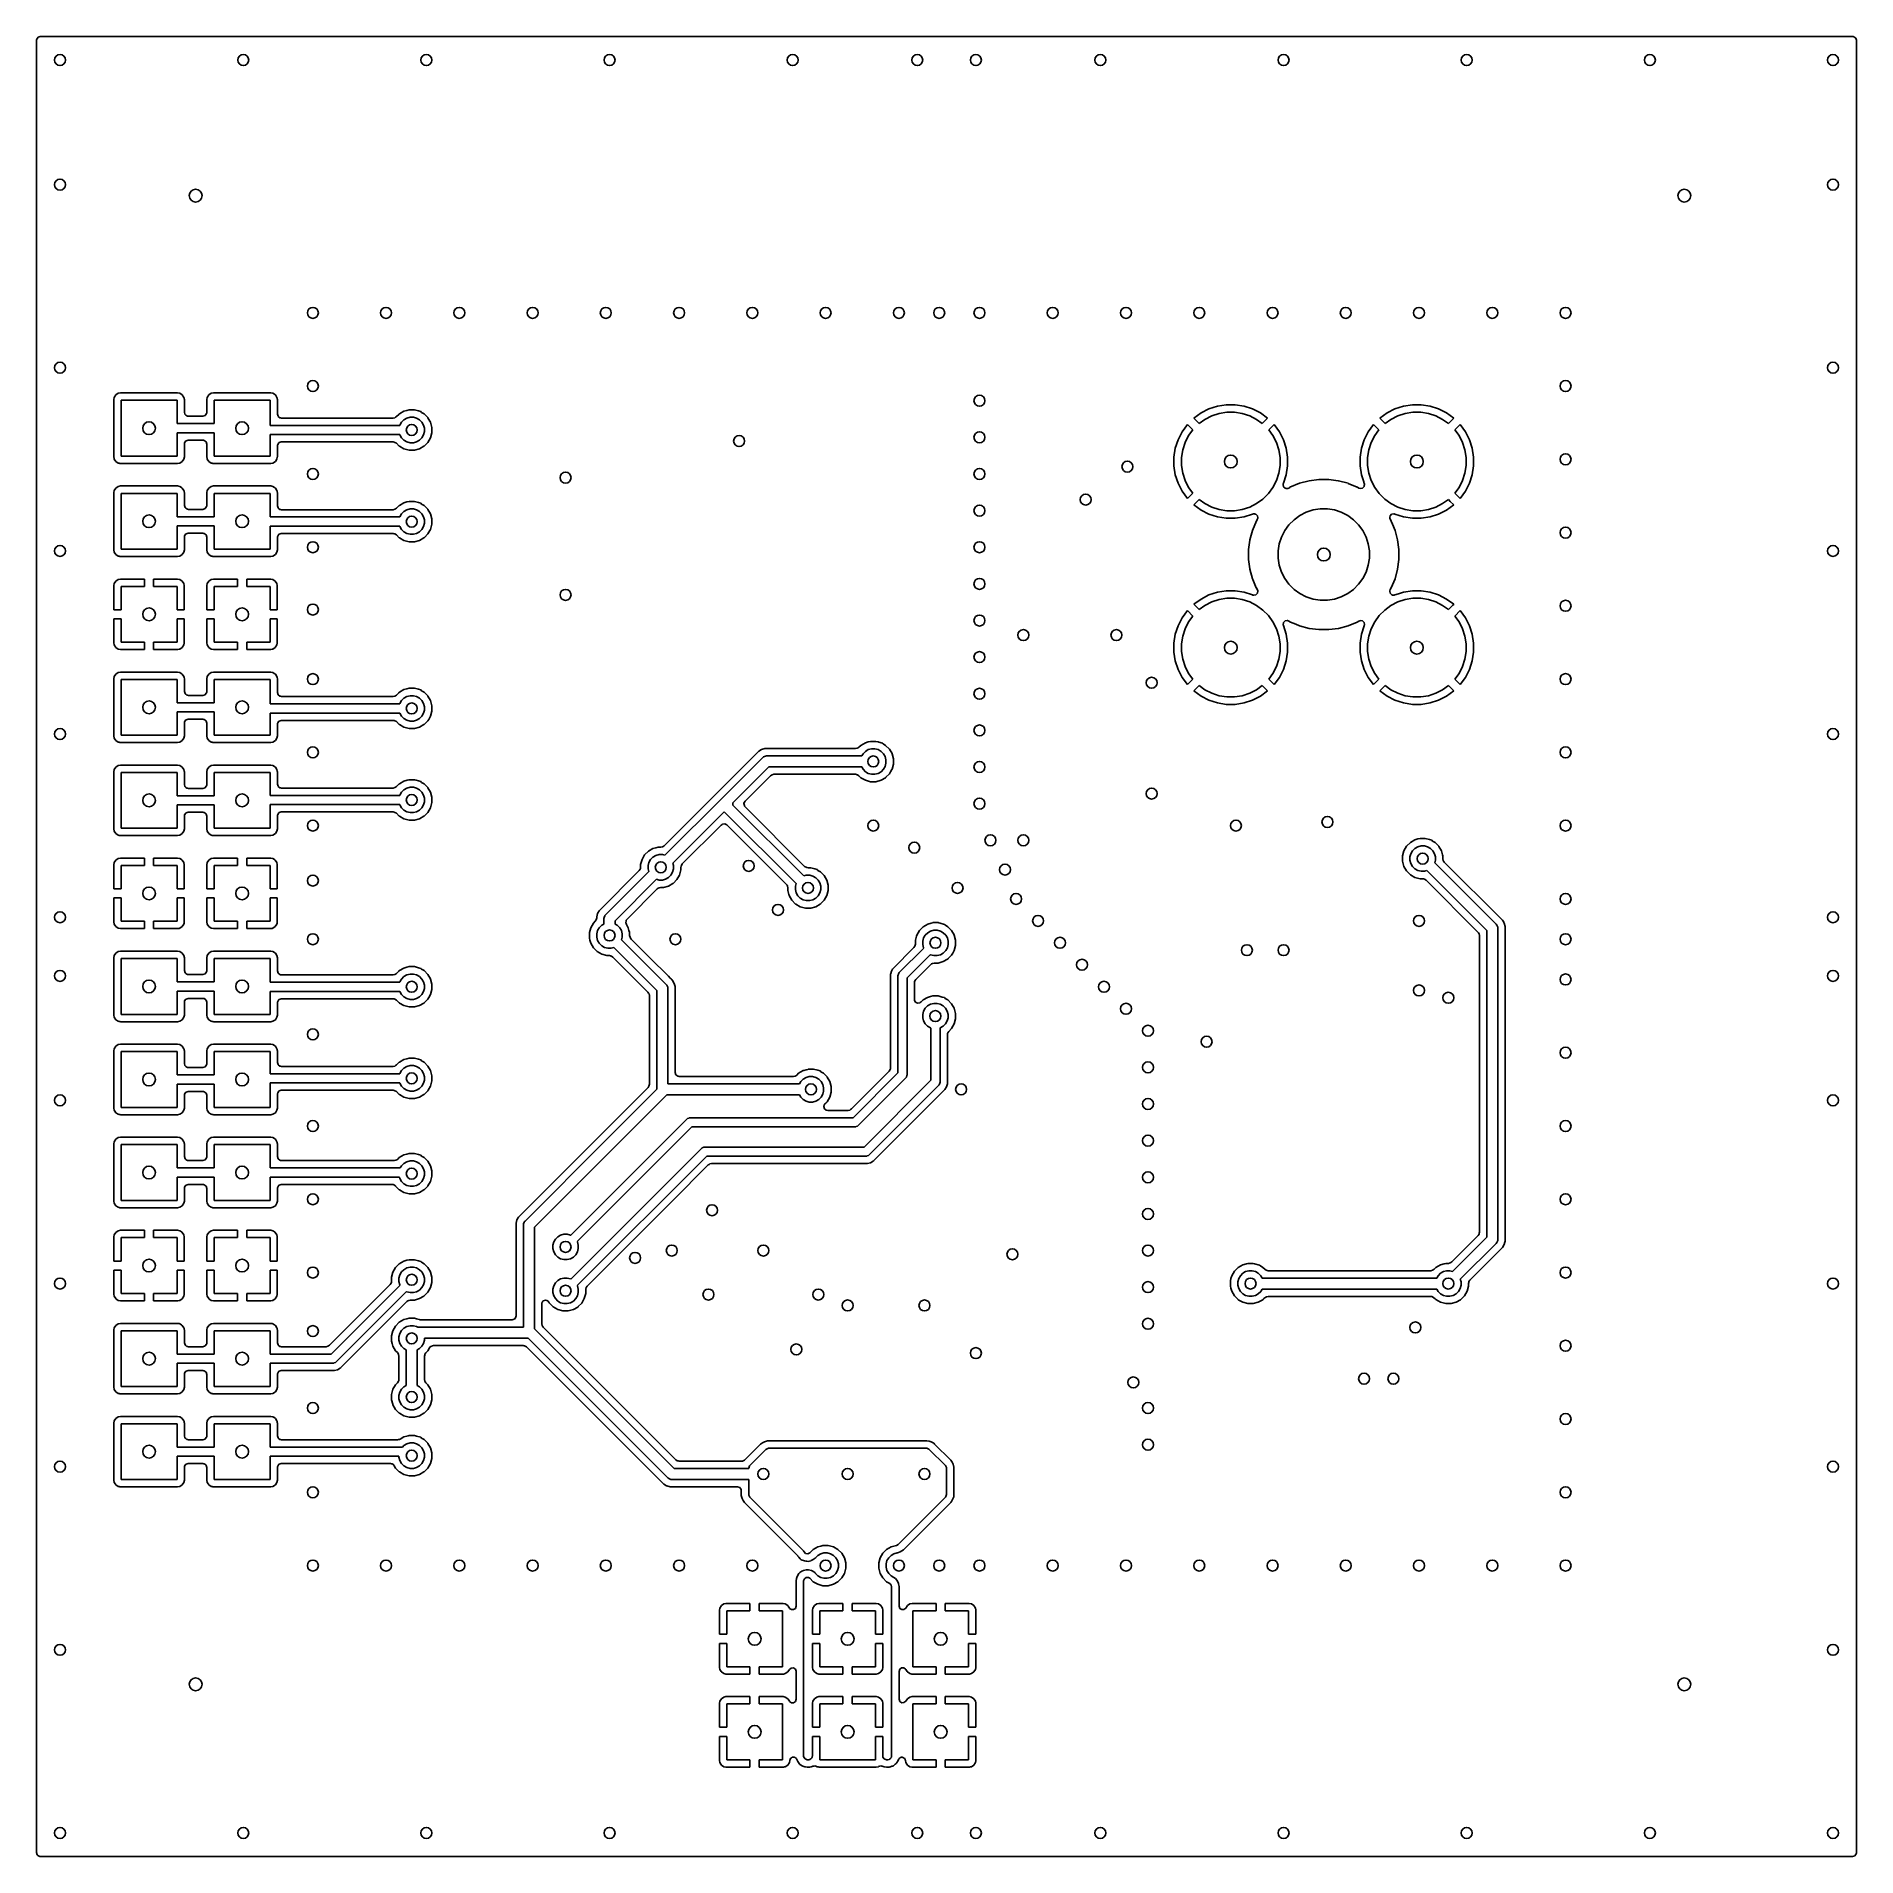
# Model space of a CAD drawing. Header units: inches. Extents: x 4.87 to 6.82, y -5.11 to -3.16.
import ezdxf

# ---------------------------------------------------------------- set-up
doc = ezdxf.new("R2010")
doc.units = ezdxf.units.IN
doc.header["$MEASUREMENT"] = 0
doc.layers.add('BLACK', color=250, linetype='CONTINUOUS')

msp = doc.modelspace()

# ---------------------------------------------------------------- linework, layer by layer
at = {"layer": 'BLACK', "linetype": 'CONTINUOUS'}
for p, q in [((4.8683, -3.1602), (4.8685, -3.159)), ((4.8683, -3.546), (4.8683, -3.1602)), ((4.8685, -3.159), (4.8686, -3.1585)), ((4.8686, -3.1585), (4.8701, -3.1566)), ((4.8701, -3.1565), (4.8702, -3.1564)), ((4.8701, -3.1566), (4.8701, -3.1565)), ((4.8702, -3.1564), (4.8725, -3.1557)), ((4.8725, -3.1557), (6.8201, -3.1557)), ((6.8201, -3.1557), (6.8213, -3.1559)), ((6.8213, -3.1559), (6.8218, -3.156)), ((6.8218, -3.156), (6.8238, -3.1575)), ((6.8238, -3.1575), (6.8238, -3.1575)), ((6.8238, -3.1575), (6.8239, -3.1576)), ((6.8239, -3.1576), (6.8246, -3.1599)), ((6.8246, -3.1599), (6.8246, -5.1075)), ((4.9563, -3.5393), (4.9537, -3.5411)), ((4.9586, -3.5389), (4.9563, -3.5393)), ((4.9563, -3.5393), (4.9563, -3.5393)), ((5.0201, -3.5389), (4.9586, -3.5389)), ((4.9586, -3.5389), (4.9586, -3.5389)), ((4.9586, -3.5389), (4.9586, -3.5389)), ((5.0224, -3.5393), (5.0201, -3.5389)), ((5.0201, -3.5389), (5.0201, -3.5389)), ((5.0201, -3.5389), (5.0201, -3.5389)), ((5.0201, -3.5389), (5.0201, -3.5389)), ((5.0201, -3.5389), (5.0201, -3.5389)), ((5.0224, -3.5393), (5.0224, -3.5393)), ((5.0224, -3.5393), (5.0224, -3.5393)), ((5.0224, -3.5393), (5.0224, -3.5393)), ((5.0251, -3.5411), (5.0224, -3.5393)), ((5.0563, -3.5393), (5.0537, -3.5411)), ((5.0586, -3.5389), (5.0563, -3.5393)), ((5.0563, -3.5393), (5.0563, -3.5393)), ((5.1201, -3.5389), (5.0586, -3.5389)), ((5.0586, -3.5389), (5.0586, -3.5389)), ((5.0586, -3.5389), (5.0586, -3.5389)), ((5.1224, -3.5393), (5.1201, -3.5389)), ((5.1201, -3.5389), (5.1201, -3.5389)), ((5.1201, -3.5389), (5.1201, -3.5389)), ((5.1201, -3.5389), (5.1201, -3.5389)), ((5.1201, -3.5389), (5.1201, -3.5389)), ((5.1224, -3.5393), (5.1224, -3.5393)), ((5.1224, -3.5393), (5.1224, -3.5393)), ((5.1224, -3.5393), (5.1224, -3.5393)), ((5.1251, -3.5411), (5.1224, -3.5393)), ((4.8683, -3.646), (4.8683, -3.546)), ((4.9519, -3.5437), (4.9515, -3.546)), ((4.9515, -3.546), (4.9515, -3.546)), ((4.9515, -3.546), (4.9515, -3.6075)), ((4.9515, -3.546), (4.9515, -3.546)), ((4.9537, -3.5411), (4.9519, -3.5437)), ((4.9519, -3.5437), (4.9519, -3.5437)), ((4.9537, -3.5411), (4.9537, -3.5411)), ((4.9594, -3.6068), (4.9594, -3.5468)), ((4.9594, -3.5468), (5.0194, -3.5468)), ((5.0194, -3.5468), (5.0194, -3.5719)), ((5.0268, -3.5437), (5.0251, -3.5411)), ((5.0251, -3.5411), (5.0251, -3.5411)), ((5.0251, -3.5411), (5.0251, -3.5411)), ((5.027, -3.5444), (5.0268, -3.5437)), ((5.0272, -3.5454), (5.027, -3.5444)), ((5.0273, -3.546), (5.0272, -3.5454)), ((5.0272, -3.5454), (5.0272, -3.5454)), ((5.0273, -3.5597), (5.0273, -3.546)), ((5.0273, -3.546), (5.0273, -3.546)), ((5.0273, -3.546), (5.0273, -3.546)), ((5.0279, -3.5616), (5.0273, -3.5597)), ((5.0515, -3.5594), (5.0513, -3.5606)), ((5.0519, -3.5437), (5.0515, -3.546)), ((5.0515, -3.546), (5.0515, -3.5594)), ((5.0537, -3.5411), (5.0519, -3.5437)), ((5.0519, -3.5437), (5.0519, -3.5437)), ((5.0537, -3.5411), (5.0537, -3.5411)), ((5.0594, -3.5719), (5.0594, -3.5468)), ((5.0594, -3.5468), (5.1194, -3.5468)), ((5.1194, -3.5468), (5.1194, -3.5738)), ((5.1268, -3.5437), (5.1251, -3.5411)), ((5.1251, -3.5411), (5.1251, -3.5411)), ((5.1251, -3.5411), (5.1251, -3.5411)), ((5.127, -3.5444), (5.1268, -3.5437)), ((5.1272, -3.5454), (5.127, -3.5444)), ((5.1273, -3.546), (5.1272, -3.5454)), ((5.1272, -3.5454), (5.1272, -3.5454)), ((5.1273, -3.5617), (5.1273, -3.546)), ((5.1273, -3.546), (5.1273, -3.546)), ((5.1273, -3.546), (5.1273, -3.546)), ((5.2633, -3.5585), (5.2585, -3.5613)), ((5.2664, -3.5577), (5.2633, -3.5585)), ((5.2633, -3.5585), (5.2633, -3.5585)), ((5.2688, -3.5571), (5.2664, -3.5577)), ((5.2664, -3.5577), (5.2664, -3.5577)), ((5.2745, -3.5571), (5.2688, -3.5571)), ((5.2789, -3.5582), (5.2745, -3.5571)), ((5.2745, -3.5571), (5.2745, -3.5571)), ((5.2814, -3.5589), (5.2789, -3.5582)), ((5.2789, -3.5582), (5.2789, -3.5582)), ((5.2823, -3.5598), (5.2814, -3.5589)), ((5.285, -3.5614), (5.2823, -3.5598)), ((6.12, -3.5604), (6.1123, -3.566)), ((6.1285, -3.556), (6.12, -3.5604)), ((6.12, -3.5604), (6.12, -3.5604)), ((6.12, -3.5604), (6.12, -3.5604)), ((6.1377, -3.5531), (6.1285, -3.556)), ((6.1472, -3.5516), (6.1377, -3.5531)), ((6.1396, -3.5609), (6.1478, -3.5596)), ((6.1568, -3.5516), (6.1472, -3.5516)), ((6.1472, -3.5516), (6.1472, -3.5516)), ((6.1478, -3.5596), (6.1561, -3.5596)), ((6.1561, -3.5596), (6.1644, -3.5609)), ((6.1663, -3.5531), (6.1568, -3.5516)), ((6.1568, -3.5516), (6.1568, -3.5516)), ((6.1754, -3.556), (6.1663, -3.5531)), ((6.184, -3.5604), (6.1754, -3.556)), ((6.1916, -3.566), (6.184, -3.5604)), ((6.184, -3.5604), (6.184, -3.5604)), ((6.32, -3.5604), (6.3123, -3.566)), ((6.3285, -3.556), (6.32, -3.5604)), ((6.32, -3.5604), (6.32, -3.5604)), ((6.32, -3.5604), (6.32, -3.5604)), ((6.3377, -3.5531), (6.3285, -3.556)), ((6.3472, -3.5516), (6.3377, -3.5531)), ((6.3396, -3.5609), (6.3478, -3.5596)), ((6.3568, -3.5516), (6.3472, -3.5516)), ((6.3472, -3.5516), (6.3472, -3.5516)), ((6.3478, -3.5596), (6.3561, -3.5596)), ((6.3561, -3.5596), (6.3644, -3.5609)), ((6.3663, -3.5531), (6.3568, -3.5516)), ((6.3568, -3.5516), (6.3568, -3.5516)), ((6.3754, -3.556), (6.3663, -3.5531)), ((6.384, -3.5604), (6.3754, -3.556)), ((6.3916, -3.566), (6.384, -3.5604)), ((6.384, -3.5604), (6.384, -3.5604)), ((5.0194, -3.5719), (5.0594, -3.5719)), ((5.028, -3.562), (5.0279, -3.5616)), ((5.0281, -3.5622), (5.028, -3.562)), ((5.029, -3.5628), (5.0281, -3.5622)), ((5.0281, -3.5622), (5.0281, -3.5622)), ((5.0301, -3.5636), (5.029, -3.5628)), ((5.0306, -3.5638), (5.0301, -3.5636)), ((5.0301, -3.5636), (5.0301, -3.5636)), ((5.0301, -3.5636), (5.0301, -3.5636)), ((5.0301, -3.5636), (5.0301, -3.5636)), ((5.0318, -3.564), (5.0306, -3.5638)), ((5.0473, -3.564), (5.0318, -3.564)), ((5.0495, -3.5632), (5.0473, -3.564)), ((5.0497, -3.5631), (5.0495, -3.5632)), ((5.0511, -3.5611), (5.0497, -3.5631)), ((5.0513, -3.5606), (5.0511, -3.5611)), ((5.1194, -3.5738), (5.2588, -3.5738)), ((5.128, -3.564), (5.1273, -3.5617)), ((5.1281, -3.5642), (5.128, -3.564)), ((5.1301, -3.5656), (5.1281, -3.5642)), ((5.1281, -3.5642), (5.1281, -3.5642)), ((5.1306, -3.5657), (5.1301, -3.5656)), ((5.1318, -3.5659), (5.1306, -3.5657)), ((5.2518, -3.5659), (5.1318, -3.5659)), ((5.2536, -3.5655), (5.2518, -3.5659)), ((5.2544, -3.5651), (5.2536, -3.5655)), ((5.2554, -3.5643), (5.2544, -3.5651)), ((5.2579, -3.5619), (5.2554, -3.5643)), ((5.2583, -3.5614), (5.2579, -3.5619)), ((5.2579, -3.5619), (5.2579, -3.5619)), ((5.2585, -3.5613), (5.2583, -3.5614)), ((5.2583, -3.5614), (5.2583, -3.5614)), ((5.2583, -3.5614), (5.2583, -3.5614)), ((5.2583, -3.5614), (5.2583, -3.5614)), ((5.2585, -3.5613), (5.2585, -3.5613)), ((5.2588, -3.5738), (5.2589, -3.5735)), ((5.2589, -3.5735), (5.2607, -3.5704)), ((5.2607, -3.5704), (5.2633, -3.5678)), ((5.2633, -3.5678), (5.2664, -3.566)), ((5.2664, -3.566), (5.2699, -3.5651)), ((5.2699, -3.5651), (5.2735, -3.5651)), ((5.2735, -3.5651), (5.2769, -3.566)), ((5.2769, -3.566), (5.28, -3.5678)), ((5.28, -3.5678), (5.2826, -3.5704)), ((5.2826, -3.5704), (5.2844, -3.5735)), ((5.2844, -3.5735), (5.2853, -3.5769)), ((5.289, -3.5654), (5.285, -3.5614)), ((5.285, -3.5614), (5.285, -3.5614)), ((5.285, -3.5614), (5.285, -3.5614)), ((5.2853, -3.5769), (5.2853, -3.5805)), ((5.289, -3.5655), (5.289, -3.5654)), ((5.289, -3.5654), (5.289, -3.5654)), ((5.289, -3.5654), (5.289, -3.5654)), ((5.2913, -3.5694), (5.289, -3.5655)), ((5.2918, -3.5702), (5.2913, -3.5694)), ((5.2913, -3.5694), (5.2913, -3.5694)), ((5.2913, -3.5694), (5.2913, -3.5694)), ((5.2918, -3.5704), (5.2918, -3.5702)), ((5.2933, -3.5759), (5.2918, -3.5704)), ((5.2933, -3.5816), (5.2933, -3.5759)), ((6.1054, -3.5729), (6.0998, -3.5806)), ((6.1111, -3.5787), (6.1054, -3.5729)), ((6.1054, -3.5729), (6.1054, -3.5729)), ((6.1067, -3.5848), (6.1111, -3.5787)), ((6.1123, -3.566), (6.1123, -3.566)), ((6.1123, -3.566), (6.1181, -3.5717)), ((6.1181, -3.5717), (6.1242, -3.5673)), ((6.1242, -3.5673), (6.1316, -3.5635)), ((6.1316, -3.5635), (6.1396, -3.5609)), ((6.1644, -3.5609), (6.1723, -3.5635)), ((6.1723, -3.5635), (6.1797, -3.5673)), ((6.1797, -3.5673), (6.1859, -3.5717)), ((6.1859, -3.5717), (6.1916, -3.566)), ((6.1916, -3.566), (6.1916, -3.566)), ((6.1986, -3.5729), (6.1928, -3.5787)), ((6.1928, -3.5787), (6.1973, -3.5848)), ((6.2042, -3.5806), (6.1986, -3.5729)), ((6.1986, -3.5729), (6.1986, -3.5729)), ((6.3054, -3.5729), (6.2998, -3.5806)), ((6.3111, -3.5787), (6.3054, -3.5729)), ((6.3054, -3.5729), (6.3054, -3.5729)), ((6.3067, -3.5848), (6.3111, -3.5787)), ((6.3123, -3.566), (6.3123, -3.566)), ((6.3123, -3.566), (6.3181, -3.5717)), ((6.3181, -3.5717), (6.3242, -3.5673)), ((6.3242, -3.5673), (6.3316, -3.5635)), ((6.3316, -3.5635), (6.3396, -3.5609)), ((6.3644, -3.5609), (6.3723, -3.5635)), ((6.3723, -3.5635), (6.3797, -3.5673)), ((6.3797, -3.5673), (6.3859, -3.5717)), ((6.3859, -3.5717), (6.3916, -3.566)), ((6.3916, -3.566), (6.3916, -3.566)), ((6.3986, -3.5729), (6.3928, -3.5787)), ((6.3928, -3.5787), (6.3973, -3.5848)), ((6.4042, -3.5806), (6.3986, -3.5729)), ((6.3986, -3.5729), (6.3986, -3.5729)), ((5.0594, -3.5817), (5.0194, -3.5817)), ((5.0194, -3.5817), (5.0194, -3.6068)), ((5.0273, -3.5941), (5.0275, -3.5929)), ((5.0273, -3.6075), (5.0273, -3.5941)), ((5.0275, -3.5929), (5.0276, -3.5924)), ((5.0276, -3.5924), (5.029, -3.5904)), ((5.029, -3.5904), (5.0291, -3.5904)), ((5.0291, -3.5904), (5.0292, -3.5903)), ((5.0292, -3.5903), (5.0315, -3.5896)), ((5.0315, -3.5896), (5.047, -3.5896)), ((5.047, -3.5896), (5.0482, -3.5898)), ((5.0482, -3.5898), (5.0487, -3.5899)), ((5.0487, -3.5899), (5.0506, -3.5914)), ((5.0506, -3.5914), (5.0507, -3.5915)), ((5.0507, -3.5915), (5.0515, -3.5938)), ((5.0515, -3.5938), (5.0515, -3.6075)), ((5.0594, -3.6068), (5.0594, -3.5817)), ((5.2588, -3.5837), (5.1194, -3.5837)), ((5.1194, -3.5837), (5.1194, -3.6068)), ((5.1273, -3.5961), (5.1275, -3.5949)), ((5.1273, -3.6075), (5.1273, -3.5961)), ((5.1275, -3.5949), (5.1276, -3.5944)), ((5.1276, -3.5944), (5.129, -3.5924)), ((5.129, -3.5924), (5.1291, -3.5924)), ((5.1291, -3.5924), (5.1292, -3.5923)), ((5.1292, -3.5923), (5.1315, -3.5916)), ((5.1315, -3.5916), (5.2516, -3.5916)), ((5.2516, -3.5916), (5.2528, -3.5917)), ((5.2528, -3.5917), (5.2537, -3.592)), ((5.2537, -3.592), (5.2553, -3.593)), ((5.2553, -3.593), (5.2583, -3.5961)), ((5.2583, -3.5961), (5.2584, -3.5961)), ((5.2584, -3.5961), (5.2584, -3.5961)), ((5.2584, -3.5961), (5.2633, -3.5989)), ((5.2589, -3.584), (5.2588, -3.5837)), ((5.2607, -3.5871), (5.2589, -3.584)), ((5.2633, -3.5897), (5.2607, -3.5871)), ((5.2664, -3.5915), (5.2633, -3.5897)), ((5.2633, -3.5989), (5.2633, -3.5989)), ((5.2633, -3.5989), (5.2633, -3.5989)), ((5.2633, -3.5989), (5.2688, -3.6004)), ((5.2699, -3.5924), (5.2664, -3.5915)), ((5.2735, -3.5924), (5.2699, -3.5924)), ((5.2769, -3.5915), (5.2735, -3.5924)), ((5.2745, -3.6004), (5.28, -3.5989)), ((5.28, -3.5897), (5.2769, -3.5915)), ((5.2826, -3.5871), (5.28, -3.5897)), ((5.28, -3.5989), (5.2847, -3.5962)), ((5.28, -3.5989), (5.28, -3.5989)), ((5.28, -3.5989), (5.28, -3.5989)), ((5.28, -3.5989), (5.28, -3.5989)), ((5.2844, -3.584), (5.2826, -3.5871)), ((5.2853, -3.5805), (5.2844, -3.584)), ((5.2847, -3.5962), (5.2848, -3.5962)), ((5.2848, -3.5962), (5.2849, -3.5961)), ((5.2849, -3.5961), (5.2851, -3.596)), ((5.2851, -3.596), (5.2853, -3.5957)), ((5.2851, -3.596), (5.2851, -3.596)), ((5.2853, -3.5957), (5.289, -3.592)), ((5.289, -3.592), (5.2904, -3.5896)), ((5.2904, -3.5896), (5.2918, -3.5871)), ((5.2918, -3.5871), (5.2933, -3.5816)), ((5.2918, -3.5871), (5.2918, -3.5871)), ((5.2918, -3.5871), (5.2918, -3.5871)), ((6.0924, -3.5983), (6.0909, -3.6078)), ((6.0954, -3.5892), (6.0924, -3.5983)), ((6.0998, -3.5806), (6.0954, -3.5892)), ((6.0998, -3.5806), (6.0998, -3.5806)), ((6.0998, -3.5806), (6.0998, -3.5806)), ((6.1003, -3.6002), (6.1029, -3.5923)), ((6.1029, -3.5923), (6.1067, -3.5848)), ((6.1973, -3.5848), (6.2011, -3.5923)), ((6.2011, -3.5923), (6.2036, -3.6002)), ((6.2085, -3.5892), (6.2042, -3.5806)), ((6.2042, -3.5806), (6.2042, -3.5806)), ((6.2115, -3.5983), (6.2085, -3.5892)), ((6.2085, -3.5892), (6.2085, -3.5892)), ((6.2085, -3.5892), (6.2085, -3.5892)), ((6.2085, -3.5892), (6.2085, -3.5892)), ((6.213, -3.6078), (6.2115, -3.5983)), ((6.2115, -3.5983), (6.2115, -3.5983)), ((6.2924, -3.5983), (6.2909, -3.6078)), ((6.2954, -3.5892), (6.2924, -3.5983)), ((6.2998, -3.5806), (6.2954, -3.5892)), ((6.2998, -3.5806), (6.2998, -3.5806)), ((6.2998, -3.5806), (6.2998, -3.5806)), ((6.3003, -3.6002), (6.3029, -3.5923)), ((6.3029, -3.5923), (6.3067, -3.5848)), ((6.3973, -3.5848), (6.4011, -3.5923)), ((6.4011, -3.5923), (6.4036, -3.6002)), ((6.4085, -3.5892), (6.4042, -3.5806)), ((6.4042, -3.5806), (6.4042, -3.5806)), ((6.4115, -3.5983), (6.4085, -3.5892)), ((6.4085, -3.5892), (6.4085, -3.5892)), ((6.4085, -3.5892), (6.4085, -3.5892)), ((6.4085, -3.5892), (6.4085, -3.5892)), ((6.413, -3.6078), (6.4115, -3.5983)), ((6.4115, -3.5983), (6.4115, -3.5983)), ((4.9515, -3.6075), (4.9515, -3.6075)), ((4.9515, -3.6075), (4.9518, -3.6093)), ((4.9518, -3.6093), (4.9519, -3.6097)), ((4.9519, -3.6097), (4.9519, -3.6099)), ((4.9519, -3.6099), (4.9519, -3.6099)), ((4.9519, -3.6099), (4.9537, -3.6125)), ((4.9537, -3.6125), (4.9563, -3.6142)), ((4.9563, -3.6142), (4.9572, -3.6144)), ((4.9572, -3.6144), (4.958, -3.6146)), ((4.958, -3.6146), (4.958, -3.6146)), ((4.958, -3.6146), (4.9584, -3.6146)), ((4.9584, -3.6146), (4.9584, -3.6146)), ((4.9584, -3.6146), (4.9585, -3.6147)), ((4.9585, -3.6147), (4.9586, -3.6147)), ((4.9586, -3.6147), (4.9586, -3.6147)), ((4.9586, -3.6147), (4.9586, -3.6147)), ((4.9586, -3.6147), (5.0201, -3.6147)), ((5.0194, -3.6068), (4.9594, -3.6068)), ((5.0201, -3.6147), (5.0224, -3.6142)), ((5.0201, -3.6147), (5.0201, -3.6147)), ((5.0224, -3.6142), (5.0251, -3.6125)), ((5.0251, -3.6125), (5.0268, -3.6099)), ((5.0268, -3.6099), (5.0273, -3.6075)), ((5.0515, -3.6075), (5.0515, -3.6075)), ((5.0515, -3.6075), (5.0518, -3.6093)), ((5.0518, -3.6093), (5.0519, -3.6097)), ((5.0519, -3.6097), (5.0519, -3.6099)), ((5.0519, -3.6099), (5.0519, -3.6099)), ((5.0519, -3.6099), (5.0537, -3.6125)), ((5.0537, -3.6125), (5.0563, -3.6142)), ((5.0563, -3.6142), (5.0572, -3.6144)), ((5.0572, -3.6144), (5.058, -3.6146)), ((5.058, -3.6146), (5.058, -3.6146)), ((5.058, -3.6146), (5.0584, -3.6146)), ((5.0584, -3.6146), (5.0584, -3.6146)), ((5.0584, -3.6146), (5.0585, -3.6147)), ((5.0585, -3.6147), (5.0586, -3.6147)), ((5.0586, -3.6147), (5.0586, -3.6147)), ((5.0586, -3.6147), (5.0586, -3.6147)), ((5.0586, -3.6147), (5.1201, -3.6147)), ((5.1194, -3.6068), (5.0594, -3.6068)), ((5.1201, -3.6147), (5.1224, -3.6142)), ((5.1201, -3.6147), (5.1201, -3.6147)), ((5.1224, -3.6142), (5.1251, -3.6125)), ((5.1251, -3.6125), (5.1268, -3.6099)), ((5.1268, -3.6099), (5.1272, -3.6078)), ((5.1272, -3.6078), (5.1273, -3.6075)), ((5.2688, -3.6004), (5.2688, -3.6004)), ((5.2688, -3.6004), (5.2745, -3.6004)), ((5.2745, -3.6004), (5.2745, -3.6004)), ((6.0909, -3.6078), (6.0909, -3.6174)), ((6.0909, -3.6174), (6.0924, -3.6269)), ((6.099, -3.6084), (6.1003, -3.6002)), ((6.099, -3.6168), (6.099, -3.6084)), ((6.1003, -3.625), (6.099, -3.6168)), ((6.2036, -3.6002), (6.205, -3.6084)), ((6.205, -3.6168), (6.2036, -3.625)), ((6.205, -3.6084), (6.205, -3.6168)), ((6.2115, -3.6269), (6.213, -3.6174)), ((6.213, -3.6174), (6.213, -3.6078)), ((6.213, -3.6078), (6.213, -3.6078)), ((6.2909, -3.6078), (6.2909, -3.6174)), ((6.2909, -3.6174), (6.2924, -3.6269)), ((6.299, -3.6084), (6.3003, -3.6002)), ((6.299, -3.6168), (6.299, -3.6084)), ((6.3003, -3.625), (6.299, -3.6168)), ((6.4036, -3.6002), (6.405, -3.6084)), ((6.405, -3.6168), (6.4036, -3.625)), ((6.405, -3.6084), (6.405, -3.6168)), ((6.4115, -3.6269), (6.413, -3.6174)), ((6.413, -3.6174), (6.413, -3.6078)), ((6.413, -3.6078), (6.413, -3.6078)), ((6.0924, -3.6269), (6.0954, -3.636)), ((6.0954, -3.636), (6.0998, -3.6446)), ((6.1029, -3.6329), (6.1003, -3.625)), ((6.1067, -3.6404), (6.1029, -3.6329)), ((6.2011, -3.6329), (6.1973, -3.6404)), ((6.2036, -3.625), (6.2011, -3.6329)), ((6.2082, -3.6372), (6.2084, -3.6364)), ((6.2082, -3.6373), (6.2082, -3.6372)), ((6.2082, -3.6374), (6.2082, -3.6373)), ((6.2087, -3.6397), (6.2082, -3.6374)), ((6.2084, -3.6364), (6.2085, -3.636)), ((6.2085, -3.636), (6.2115, -3.6269)), ((6.2085, -3.636), (6.2085, -3.636)), ((6.226, -3.636), (6.2156, -3.6403)), ((6.2362, -3.6333), (6.226, -3.636)), ((6.226, -3.636), (6.226, -3.636)), ((6.2364, -3.6332), (6.2362, -3.6333)), ((6.2467, -3.6319), (6.2364, -3.6332)), ((6.2364, -3.6332), (6.2364, -3.6332)), ((6.2573, -3.6319), (6.2467, -3.6319)), ((6.2467, -3.6319), (6.2467, -3.6319)), ((6.2467, -3.6319), (6.2467, -3.6319)), ((6.2675, -3.6332), (6.2573, -3.6319)), ((6.2573, -3.6319), (6.2573, -3.6319)), ((6.2573, -3.6319), (6.2573, -3.6319)), ((6.2676, -3.6332), (6.2675, -3.6332)), ((6.2678, -3.6333), (6.2676, -3.6332)), ((6.2679, -3.6333), (6.2678, -3.6333)), ((6.278, -3.636), (6.2679, -3.6333)), ((6.2783, -3.6361), (6.278, -3.636)), ((6.278, -3.636), (6.278, -3.636)), ((6.278, -3.636), (6.278, -3.636)), ((6.2877, -3.64), (6.2783, -3.6361)), ((6.2783, -3.6361), (6.2783, -3.6361)), ((6.2924, -3.6269), (6.2924, -3.6269)), ((6.2924, -3.6269), (6.2945, -3.6332)), ((6.2945, -3.6332), (6.2949, -3.6343)), ((6.2949, -3.6343), (6.2949, -3.6345)), ((6.2949, -3.6345), (6.2949, -3.6346)), ((6.2949, -3.6346), (6.2949, -3.635)), ((6.2949, -3.635), (6.2953, -3.6357)), ((6.2953, -3.6357), (6.2956, -3.6369)), ((6.2955, -3.6382), (6.2953, -3.6396)), ((6.2957, -3.6372), (6.2955, -3.6382)), ((6.2956, -3.6369), (6.2957, -3.6372)), ((6.3029, -3.6329), (6.3003, -3.625)), ((6.3067, -3.6404), (6.3029, -3.6329)), ((6.4011, -3.6329), (6.3973, -3.6404)), ((6.4036, -3.625), (6.4011, -3.6329)), ((6.4042, -3.6446), (6.4085, -3.636)), ((6.4085, -3.636), (6.4115, -3.6269)), ((4.8683, -3.746), (4.8683, -3.646)), ((4.9519, -3.6437), (4.9515, -3.646)), ((4.9515, -3.646), (4.9515, -3.7075)), ((4.9537, -3.6411), (4.9519, -3.6437)), ((4.9519, -3.6437), (4.9519, -3.6437)), ((4.9563, -3.6393), (4.9537, -3.6411)), ((4.9537, -3.6411), (4.9537, -3.6411)), ((4.9586, -3.6389), (4.9563, -3.6393)), ((4.9563, -3.6393), (4.9563, -3.6393)), ((5.0201, -3.6389), (4.9586, -3.6389)), ((4.9586, -3.6389), (4.9586, -3.6389)), ((4.9586, -3.6389), (4.9586, -3.6389)), ((4.9594, -3.7068), (4.9594, -3.6468)), ((4.9594, -3.6468), (5.0194, -3.6468)), ((5.0194, -3.6468), (5.0194, -3.6719)), ((5.0224, -3.6393), (5.0201, -3.6389)), ((5.0201, -3.6389), (5.0201, -3.6389)), ((5.0201, -3.6389), (5.0201, -3.6389)), ((5.0201, -3.6389), (5.0201, -3.6389)), ((5.0201, -3.6389), (5.0201, -3.6389)), ((5.0224, -3.6393), (5.0224, -3.6393)), ((5.0224, -3.6393), (5.0224, -3.6393)), ((5.0224, -3.6393), (5.0224, -3.6393)), ((5.0242, -3.6405), (5.0224, -3.6393)), ((5.0251, -3.6411), (5.0242, -3.6405)), ((5.0268, -3.6437), (5.0251, -3.6411)), ((5.0251, -3.6411), (5.0251, -3.6411)), ((5.027, -3.6444), (5.0268, -3.6437)), ((5.0272, -3.6454), (5.027, -3.6444)), ((5.0273, -3.646), (5.0272, -3.6454)), ((5.0272, -3.6454), (5.0272, -3.6454)), ((5.0273, -3.6597), (5.0273, -3.646)), ((5.0273, -3.646), (5.0273, -3.646)), ((5.0273, -3.646), (5.0273, -3.646)), ((5.0519, -3.6437), (5.0515, -3.646)), ((5.0515, -3.646), (5.0515, -3.6594)), ((5.0537, -3.6411), (5.0519, -3.6437)), ((5.0519, -3.6437), (5.0519, -3.6437)), ((5.0563, -3.6393), (5.0537, -3.6411)), ((5.0537, -3.6411), (5.0537, -3.6411)), ((5.0586, -3.6389), (5.0563, -3.6393)), ((5.0563, -3.6393), (5.0563, -3.6393)), ((5.1201, -3.6389), (5.0586, -3.6389)), ((5.0586, -3.6389), (5.0586, -3.6389)), ((5.0586, -3.6389), (5.0586, -3.6389)), ((5.0594, -3.6719), (5.0594, -3.6468)), ((5.0594, -3.6468), (5.1194, -3.6468)), ((5.1194, -3.6468), (5.1194, -3.6722)), ((5.1224, -3.6393), (5.1201, -3.6389)), ((5.1201, -3.6389), (5.1201, -3.6389)), ((5.1201, -3.6389), (5.1201, -3.6389)), ((5.1201, -3.6389), (5.1201, -3.6389)), ((5.1201, -3.6389), (5.1201, -3.6389)), ((5.1224, -3.6393), (5.1224, -3.6393)), ((5.1224, -3.6393), (5.1224, -3.6393)), ((5.1224, -3.6393), (5.1224, -3.6393)), ((5.1242, -3.6405), (5.1224, -3.6393)), ((5.1251, -3.6411), (5.1242, -3.6405)), ((5.1268, -3.6437), (5.1251, -3.6411)), ((5.1251, -3.6411), (5.1251, -3.6411)), ((5.127, -3.6444), (5.1268, -3.6437)), ((5.1272, -3.6454), (5.127, -3.6444)), ((5.1273, -3.646), (5.1272, -3.6454)), ((5.1272, -3.6454), (5.1272, -3.6454)), ((5.1273, -3.6601), (5.1273, -3.646)), ((5.1273, -3.646), (5.1273, -3.646)), ((5.1273, -3.646), (5.1273, -3.646)), ((5.2633, -3.657), (5.2585, -3.6598)), ((5.2664, -3.6561), (5.2633, -3.657)), ((5.2633, -3.657), (5.2633, -3.657)), ((5.2688, -3.6555), (5.2664, -3.6561)), ((5.2664, -3.6561), (5.2664, -3.6561)), ((5.2745, -3.6555), (5.2688, -3.6555)), ((5.2789, -3.6567), (5.2745, -3.6555)), ((5.2745, -3.6555), (5.2745, -3.6555)), ((5.2814, -3.6574), (5.2789, -3.6567)), ((5.2789, -3.6567), (5.2789, -3.6567)), ((5.2823, -3.6583), (5.2814, -3.6574)), ((5.285, -3.6598), (5.2823, -3.6583)), ((6.0998, -3.6446), (6.0998, -3.6446)), ((6.0998, -3.6446), (6.1054, -3.6523)), ((6.1054, -3.6523), (6.1111, -3.6465)), ((6.1054, -3.6523), (6.1054, -3.6523)), ((6.1111, -3.6465), (6.1067, -3.6404)), ((6.1181, -3.6535), (6.1123, -3.6592)), ((6.1242, -3.6579), (6.1181, -3.6535)), ((6.1316, -3.6617), (6.1242, -3.6579)), ((6.1797, -3.6579), (6.1723, -3.6617)), ((6.1865, -3.653), (6.1797, -3.6579)), ((6.1924, -3.6471), (6.1865, -3.653)), ((6.1973, -3.6404), (6.1924, -3.6471)), ((6.2105, -3.6413), (6.2087, -3.6397)), ((6.2117, -3.6415), (6.2105, -3.6413)), ((6.212, -3.6416), (6.2117, -3.6415)), ((6.2123, -3.6415), (6.212, -3.6416)), ((6.2129, -3.6416), (6.2123, -3.6415)), ((6.2132, -3.6415), (6.2129, -3.6416)), ((6.2144, -3.6411), (6.2132, -3.6415)), ((6.2154, -3.6405), (6.2144, -3.6411)), ((6.2156, -3.6403), (6.2154, -3.6405)), ((6.2877, -3.64), (6.2877, -3.64)), ((6.2881, -3.6403), (6.2877, -3.64)), ((6.2897, -3.6411), (6.2881, -3.6403)), ((6.291, -3.6416), (6.2897, -3.6411)), ((6.2912, -3.6416), (6.291, -3.6416)), ((6.2936, -3.6413), (6.2912, -3.6416)), ((6.2944, -3.6405), (6.2936, -3.6413)), ((6.2936, -3.6413), (6.2936, -3.6413)), ((6.2936, -3.6413), (6.2936, -3.6413)), ((6.2953, -3.6396), (6.2944, -3.6405)), ((6.2953, -3.6396), (6.2953, -3.6396)), ((6.2953, -3.6396), (6.2953, -3.6396)), ((6.3116, -3.6471), (6.3067, -3.6404)), ((6.3175, -3.653), (6.3116, -3.6471)), ((6.3242, -3.6579), (6.3175, -3.653)), ((6.3316, -3.6617), (6.3242, -3.6579)), ((6.3797, -3.6579), (6.3723, -3.6617)), ((6.3859, -3.6535), (6.3797, -3.6579)), ((6.3879, -3.6555), (6.3859, -3.6535)), ((6.3916, -3.6592), (6.3879, -3.6555)), ((6.3973, -3.6404), (6.3928, -3.6465)), ((6.3928, -3.6465), (6.3986, -3.6523)), ((6.3986, -3.6523), (6.4042, -3.6446)), ((6.3986, -3.6523), (6.3986, -3.6523)), ((6.4042, -3.6446), (6.4042, -3.6446)), ((5.0194, -3.6719), (5.0594, -3.6719)), ((5.028, -3.662), (5.0273, -3.6597)), ((5.0281, -3.6622), (5.028, -3.662)), ((5.028, -3.662), (5.028, -3.662)), ((5.029, -3.6628), (5.0281, -3.6622)), ((5.0281, -3.6622), (5.0281, -3.6622)), ((5.0301, -3.6636), (5.029, -3.6628)), ((5.0306, -3.6638), (5.0301, -3.6636)), ((5.0301, -3.6636), (5.0301, -3.6636)), ((5.0301, -3.6636), (5.0301, -3.6636)), ((5.0301, -3.6636), (5.0301, -3.6636)), ((5.0318, -3.664), (5.0306, -3.6638)), ((5.0473, -3.664), (5.0318, -3.664)), ((5.0495, -3.6632), (5.0473, -3.664)), ((5.0497, -3.6631), (5.0495, -3.6632)), ((5.0511, -3.6611), (5.0497, -3.6631)), ((5.0513, -3.6606), (5.0511, -3.6611)), ((5.0515, -3.6594), (5.0513, -3.6606)), ((5.1194, -3.6722), (5.2588, -3.6722)), ((5.128, -3.6624), (5.1273, -3.6601)), ((5.1281, -3.6626), (5.128, -3.6624)), ((5.1301, -3.664), (5.1281, -3.6626)), ((5.1281, -3.6626), (5.1281, -3.6626)), ((5.1306, -3.6642), (5.1301, -3.664)), ((5.1318, -3.6644), (5.1306, -3.6642)), ((5.2518, -3.6644), (5.1318, -3.6644)), ((5.2536, -3.6639), (5.2518, -3.6644)), ((5.2544, -3.6635), (5.2536, -3.6639)), ((5.2554, -3.6628), (5.2544, -3.6635)), ((5.2579, -3.6603), (5.2554, -3.6628)), ((5.2583, -3.6598), (5.2579, -3.6603)), ((5.2579, -3.6603), (5.2579, -3.6603)), ((5.2585, -3.6598), (5.2583, -3.6598)), ((5.2583, -3.6598), (5.2583, -3.6598)), ((5.2583, -3.6598), (5.2583, -3.6598)), ((5.2583, -3.6598), (5.2583, -3.6598)), ((5.2585, -3.6598), (5.2585, -3.6598)), ((5.2588, -3.6722), (5.2589, -3.6719)), ((5.2589, -3.6719), (5.2607, -3.6688)), ((5.2607, -3.6688), (5.2633, -3.6662)), ((5.2633, -3.6662), (5.2664, -3.6644)), ((5.2664, -3.6644), (5.2699, -3.6635)), ((5.2699, -3.6635), (5.2735, -3.6635)), ((5.2735, -3.6635), (5.2769, -3.6644)), ((5.2769, -3.6644), (5.28, -3.6662)), ((5.28, -3.6662), (5.2826, -3.6688)), ((5.2826, -3.6688), (5.2844, -3.6719)), ((5.2844, -3.6719), (5.2853, -3.6754)), ((5.289, -3.6639), (5.285, -3.6598)), ((5.285, -3.6598), (5.285, -3.6598)), ((5.285, -3.6598), (5.285, -3.6598)), ((5.2853, -3.6754), (5.2853, -3.679)), ((5.2891, -3.664), (5.289, -3.6639)), ((5.289, -3.6639), (5.289, -3.6639)), ((5.289, -3.6639), (5.289, -3.6639)), ((5.2918, -3.6687), (5.2891, -3.664)), ((5.2891, -3.664), (5.2891, -3.664)), ((5.2918, -3.6688), (5.2918, -3.6687)), ((5.2933, -3.6743), (5.2918, -3.6688)), ((5.2918, -3.6688), (5.2918, -3.6688)), ((5.2918, -3.6688), (5.2918, -3.6688)), ((5.2918, -3.6688), (5.2918, -3.6688)), ((5.2918, -3.6688), (5.2918, -3.6688)), ((5.2933, -3.68), (5.2933, -3.6743)), ((6.1123, -3.6592), (6.1123, -3.6592)), ((6.1123, -3.6592), (6.12, -3.6648)), ((6.12, -3.6648), (6.12, -3.6648)), ((6.12, -3.6648), (6.1285, -3.6692)), ((6.1285, -3.6692), (6.1285, -3.6692)), ((6.1285, -3.6692), (6.1285, -3.6692)), ((6.1285, -3.6692), (6.1285, -3.6692)), ((6.1285, -3.6692), (6.1377, -3.6721)), ((6.1396, -3.6643), (6.1316, -3.6617)), ((6.1377, -3.6721), (6.1377, -3.6721)), ((6.1377, -3.6721), (6.1472, -3.6736)), ((6.1478, -3.6656), (6.1396, -3.6643)), ((6.1472, -3.6736), (6.1568, -3.6736)), ((6.1561, -3.6656), (6.1478, -3.6656)), ((6.1644, -3.6643), (6.1561, -3.6656)), ((6.1568, -3.6736), (6.1663, -3.6721)), ((6.1568, -3.6736), (6.1568, -3.6736)), ((6.1723, -3.6617), (6.1644, -3.6643)), ((6.1663, -3.6721), (6.1754, -3.6692)), ((6.1663, -3.6721), (6.1663, -3.6721)), ((6.1663, -3.6721), (6.1663, -3.6721)), ((6.1754, -3.6692), (6.1755, -3.6691)), ((6.1754, -3.6692), (6.1754, -3.6692)), ((6.1796, -3.6763), (6.1754, -3.6866)), ((6.1755, -3.6691), (6.1756, -3.6692)), ((6.1756, -3.6692), (6.1757, -3.6692)), ((6.1757, -3.6692), (6.1761, -3.669)), ((6.1761, -3.669), (6.1762, -3.6689)), ((6.1762, -3.6689), (6.1766, -3.6689)), ((6.1766, -3.6689), (6.1774, -3.669)), ((6.1774, -3.669), (6.1777, -3.669)), ((6.1777, -3.669), (6.178, -3.6691)), ((6.178, -3.6691), (6.1789, -3.6693)), ((6.1789, -3.6693), (6.1806, -3.671)), ((6.1799, -3.676), (6.1796, -3.6763)), ((6.1805, -3.6749), (6.1799, -3.676)), ((6.181, -3.6736), (6.1805, -3.6749)), ((6.1806, -3.671), (6.181, -3.6733)), ((6.181, -3.6733), (6.181, -3.6736)), ((6.2145, -3.6806), (6.22, -3.6752)), ((6.22, -3.6752), (6.2263, -3.6706)), ((6.2263, -3.6706), (6.2331, -3.6671)), ((6.2331, -3.6671), (6.2405, -3.6647)), ((6.2405, -3.6647), (6.2481, -3.6635)), ((6.2481, -3.6635), (6.2558, -3.6635)), ((6.2558, -3.6635), (6.2635, -3.6647)), ((6.2635, -3.6647), (6.2708, -3.6671)), ((6.2708, -3.6671), (6.2777, -3.6706)), ((6.2777, -3.6706), (6.2839, -3.6752)), ((6.2839, -3.6752), (6.2894, -3.6806)), ((6.323, -3.6726), (6.3231, -3.6724)), ((6.323, -3.6729), (6.323, -3.6726)), ((6.323, -3.6735), (6.323, -3.6729)), ((6.323, -3.6738), (6.323, -3.6735)), ((6.3235, -3.675), (6.323, -3.6738)), ((6.3231, -3.6724), (6.3232, -3.6711)), ((6.3232, -3.6711), (6.3248, -3.6693)), ((6.3245, -3.6768), (6.3235, -3.675)), ((6.3259, -3.68), (6.3245, -3.6768)), ((6.3245, -3.6768), (6.3245, -3.6768)), ((6.3245, -3.6768), (6.3245, -3.6768)), ((6.3245, -3.6768), (6.3245, -3.6768)), ((6.3245, -3.6768), (6.3245, -3.6768)), ((6.3248, -3.6693), (6.3272, -3.6688)), ((6.3272, -3.6688), (6.3272, -3.6688)), ((6.3272, -3.6688), (6.3275, -3.6689)), ((6.3275, -3.6689), (6.3284, -3.6691)), ((6.3284, -3.6691), (6.3284, -3.6691)), ((6.3284, -3.6691), (6.3285, -3.6691)), ((6.3285, -3.6691), (6.3285, -3.6691)), ((6.3285, -3.6691), (6.3285, -3.6692)), ((6.3285, -3.6692), (6.3377, -3.6721)), ((6.3396, -3.6643), (6.3316, -3.6617)), ((6.3377, -3.6721), (6.3377, -3.6721)), ((6.3377, -3.6721), (6.3472, -3.6736)), ((6.3478, -3.6656), (6.3396, -3.6643)), ((6.3472, -3.6736), (6.3568, -3.6736)), ((6.3561, -3.6656), (6.3478, -3.6656)), ((6.3644, -3.6643), (6.3561, -3.6656)), ((6.3568, -3.6736), (6.3663, -3.6721)), ((6.3568, -3.6736), (6.3568, -3.6736)), ((6.3723, -3.6617), (6.3644, -3.6643)), ((6.3663, -3.6721), (6.3754, -3.6692)), ((6.3663, -3.6721), (6.3663, -3.6721)), ((6.3754, -3.6692), (6.384, -3.6648)), ((6.3754, -3.6692), (6.3754, -3.6692)), ((6.3754, -3.6692), (6.3754, -3.6692)), ((6.384, -3.6648), (6.3916, -3.6592)), ((6.384, -3.6648), (6.384, -3.6648)), ((6.3916, -3.6592), (6.3916, -3.6592)), ((5.0594, -3.6817), (5.0194, -3.6817)), ((5.0194, -3.6817), (5.0194, -3.7068)), ((5.0273, -3.6941), (5.0275, -3.6929)), ((5.0273, -3.7075), (5.0273, -3.6941)), ((5.0275, -3.6928), (5.0276, -3.6924)), ((5.0275, -3.6929), (5.0275, -3.6928)), ((5.0276, -3.6924), (5.029, -3.6904)), ((5.029, -3.6904), (5.0291, -3.6904)), ((5.0291, -3.6904), (5.0292, -3.6903)), ((5.0292, -3.6903), (5.0315, -3.6896)), ((5.0315, -3.6896), (5.047, -3.6896)), ((5.047, -3.6896), (5.0482, -3.6898)), ((5.0482, -3.6898), (5.0487, -3.6899)), ((5.0487, -3.6899), (5.0506, -3.6914)), ((5.0506, -3.6914), (5.0507, -3.6915)), ((5.0507, -3.6915), (5.0515, -3.6938)), ((5.0515, -3.6938), (5.0515, -3.7075)), ((5.0594, -3.7068), (5.0594, -3.6817)), ((5.2588, -3.6821), (5.1194, -3.6821)), ((5.1194, -3.6821), (5.1194, -3.7068)), ((5.1273, -3.6945), (5.1275, -3.6933)), ((5.1273, -3.7075), (5.1273, -3.6945)), ((5.1275, -3.6933), (5.1276, -3.6928)), ((5.1276, -3.6928), (5.129, -3.6908)), ((5.129, -3.6908), (5.1291, -3.6908)), ((5.1291, -3.6908), (5.1292, -3.6907)), ((5.1292, -3.6907), (5.1315, -3.69)), ((5.1315, -3.69), (5.2516, -3.69)), ((5.2516, -3.69), (5.2528, -3.6902)), ((5.2528, -3.6902), (5.2537, -3.6905)), ((5.2537, -3.6905), (5.2553, -3.6914)), ((5.2553, -3.6914), (5.2583, -3.6945)), ((5.2583, -3.6945), (5.2584, -3.6945)), ((5.2584, -3.6945), (5.2584, -3.6946)), ((5.2584, -3.6946), (5.2633, -3.6974)), ((5.2589, -3.6824), (5.2588, -3.6821)), ((5.2607, -3.6856), (5.2589, -3.6824)), ((5.2633, -3.6881), (5.2607, -3.6856)), ((5.2664, -3.6899), (5.2633, -3.6881)), ((5.2633, -3.6974), (5.2633, -3.6974)), ((5.2633, -3.6974), (5.2633, -3.6974)), ((5.2633, -3.6974), (5.2688, -3.6988)), ((5.2699, -3.6908), (5.2664, -3.6899)), ((5.2735, -3.6908), (5.2699, -3.6908)), ((5.2769, -3.6899), (5.2735, -3.6908)), ((5.2745, -3.6988), (5.28, -3.6974)), ((5.28, -3.6881), (5.2769, -3.6899)), ((5.2826, -3.6856), (5.28, -3.6881)), ((5.28, -3.6974), (5.2847, -3.6946)), ((5.28, -3.6974), (5.28, -3.6974)), ((5.28, -3.6974), (5.28, -3.6974)), ((5.28, -3.6974), (5.28, -3.6974)), ((5.2844, -3.6824), (5.2826, -3.6856)), ((5.2853, -3.679), (5.2844, -3.6824)), ((5.2847, -3.6946), (5.2848, -3.6946)), ((5.2848, -3.6946), (5.2849, -3.6946)), ((5.2849, -3.6946), (5.2851, -3.6945)), ((5.2851, -3.6944), (5.2853, -3.6941)), ((5.2851, -3.6945), (5.2851, -3.6944)), ((5.2853, -3.6941), (5.289, -3.6905)), ((5.289, -3.6905), (5.2912, -3.6866)), ((5.2912, -3.6866), (5.2918, -3.6855)), ((5.2918, -3.6855), (5.2933, -3.68)), ((5.2918, -3.6855), (5.2918, -3.6855)), ((5.2918, -3.6855), (5.2918, -3.6855)), ((6.1726, -3.6971), (6.1712, -3.7073)), ((6.1754, -3.6866), (6.1726, -3.6968)), ((6.1726, -3.6968), (6.1726, -3.6971)), ((6.1726, -3.6971), (6.1726, -3.6971)), ((6.1754, -3.6866), (6.1754, -3.6866)), ((6.2041, -3.7011), (6.2065, -3.6938)), ((6.2065, -3.6938), (6.21, -3.6869)), ((6.21, -3.6869), (6.2145, -3.6806)), ((6.2894, -3.6806), (6.2939, -3.6869)), ((6.2939, -3.6869), (6.2974, -3.6938)), ((6.2974, -3.6938), (6.2998, -3.7011)), ((6.3286, -3.6866), (6.3259, -3.68)), ((6.3313, -3.6968), (6.3286, -3.6866)), ((6.3327, -3.7073), (6.3313, -3.6968)), ((4.9515, -3.7075), (4.9515, -3.7075)), ((4.9515, -3.7075), (4.9519, -3.7099)), ((4.9519, -3.7099), (4.9519, -3.7099)), ((4.9519, -3.7099), (4.9537, -3.7125)), ((4.9537, -3.7125), (4.9563, -3.7142)), ((4.9563, -3.7142), (4.9572, -3.7144)), ((4.9572, -3.7144), (4.958, -3.7146)), ((4.958, -3.7146), (4.958, -3.7146)), ((4.958, -3.7146), (4.9584, -3.7146)), ((4.9584, -3.7146), (4.9584, -3.7146)), ((4.9584, -3.7146), (4.9585, -3.7147)), ((4.9585, -3.7147), (4.9586, -3.7147)), ((4.9586, -3.7147), (4.9586, -3.7147)), ((4.9586, -3.7147), (4.9586, -3.7147)), ((4.9586, -3.7147), (5.0201, -3.7147)), ((5.0194, -3.7068), (4.9594, -3.7068)), ((5.0201, -3.7147), (5.0224, -3.7142)), ((5.0201, -3.7147), (5.0201, -3.7147)), ((5.0224, -3.7142), (5.0251, -3.7125)), ((5.0251, -3.7125), (5.0268, -3.7099)), ((5.0268, -3.7099), (5.0273, -3.7075)), ((5.0515, -3.7075), (5.0515, -3.7075)), ((5.0515, -3.7075), (5.0519, -3.7099)), ((5.0519, -3.7099), (5.0519, -3.7099)), ((5.0519, -3.7099), (5.0537, -3.7125)), ((5.0537, -3.7125), (5.0563, -3.7142)), ((5.0563, -3.7142), (5.0572, -3.7144)), ((5.0572, -3.7144), (5.058, -3.7146)), ((5.058, -3.7146), (5.058, -3.7146)), ((5.058, -3.7146), (5.0584, -3.7146)), ((5.0584, -3.7146), (5.0584, -3.7146)), ((5.0584, -3.7146), (5.0585, -3.7147)), ((5.0585, -3.7147), (5.0586, -3.7147)), ((5.0586, -3.7147), (5.0586, -3.7147)), ((5.0586, -3.7147), (5.0586, -3.7147)), ((5.0586, -3.7147), (5.1201, -3.7147)), ((5.1194, -3.7068), (5.0594, -3.7068)), ((5.1201, -3.7147), (5.1224, -3.7142)), ((5.1201, -3.7147), (5.1201, -3.7147)), ((5.1224, -3.7142), (5.1251, -3.7125)), ((5.1251, -3.7125), (5.1268, -3.7099)), ((5.1268, -3.7099), (5.1273, -3.7075)), ((5.2688, -3.6988), (5.2688, -3.6988)), ((5.2688, -3.6988), (5.2745, -3.6988)), ((5.2745, -3.6988), (5.2745, -3.6988)), ((6.1712, -3.7073), (6.1712, -3.7179)), ((6.2029, -3.7087), (6.2041, -3.7011)), ((6.2029, -3.7165), (6.2029, -3.7087)), ((6.2041, -3.7241), (6.2029, -3.7165)), ((6.2998, -3.7011), (6.301, -3.7087)), ((6.301, -3.7165), (6.2998, -3.7241)), ((6.301, -3.7087), (6.301, -3.7165)), ((6.3327, -3.7179), (6.3327, -3.7073)), ((6.1712, -3.7179), (6.1726, -3.7281)), ((6.1726, -3.7281), (6.1726, -3.7281)), ((6.1726, -3.7281), (6.1726, -3.7284)), ((6.1726, -3.7284), (6.1726, -3.7284)), ((6.1726, -3.7284), (6.1754, -3.7386)), ((6.2065, -3.7314), (6.2041, -3.7241)), ((6.21, -3.7383), (6.2065, -3.7314)), ((6.2974, -3.7314), (6.2939, -3.7383)), ((6.2998, -3.7241), (6.2974, -3.7314)), ((6.3286, -3.7386), (6.3313, -3.7284)), ((6.3313, -3.7284), (6.3327, -3.7179)), ((4.8683, -3.846), (4.8683, -3.746)), ((4.952, -3.7437), (4.9515, -3.746)), ((4.9515, -3.746), (4.9515, -3.7719)), ((4.9515, -3.746), (4.9515, -3.746)), ((4.9537, -3.7411), (4.952, -3.7437)), ((4.952, -3.7437), (4.952, -3.7437)), ((4.9563, -3.7394), (4.9537, -3.7411)), ((4.9537, -3.7411), (4.9537, -3.7411)), ((4.9586, -3.7389), (4.9563, -3.7394)), ((4.9563, -3.7394), (4.9563, -3.7394)), ((4.9844, -3.7389), (4.9586, -3.7389)), ((4.9594, -3.7719), (4.9594, -3.7468)), ((4.9594, -3.7468), (4.9844, -3.7468)), ((4.9844, -3.7468), (4.9844, -3.7389)), ((4.9844, -3.7389), (4.9844, -3.7389)), ((4.9844, -3.7389), (4.9844, -3.7389)), ((4.9844, -3.7389), (4.9844, -3.7389)), ((4.9943, -3.7389), (4.9943, -3.7389)), ((4.9943, -3.7389), (4.9943, -3.7468)), ((5.0201, -3.7389), (4.9943, -3.7389)), ((4.9943, -3.7389), (4.9943, -3.7389)), ((4.9943, -3.7468), (5.0194, -3.7468)), ((5.0194, -3.7468), (5.0194, -3.7719)), ((5.0224, -3.7394), (5.0201, -3.7389)), ((5.0201, -3.7389), (5.0201, -3.7389)), ((5.025, -3.7411), (5.0224, -3.7394)), ((5.0224, -3.7394), (5.0224, -3.7394)), ((5.0268, -3.7437), (5.025, -3.7411)), ((5.025, -3.7411), (5.025, -3.7411)), ((5.0272, -3.746), (5.0268, -3.7437)), ((5.0272, -3.7719), (5.0272, -3.746)), ((5.0272, -3.746), (5.0272, -3.746)), ((5.0272, -3.746), (5.0272, -3.746)), ((5.052, -3.7437), (5.0515, -3.746)), ((5.0515, -3.746), (5.0515, -3.7719)), ((5.0515, -3.746), (5.0515, -3.746)), ((5.0537, -3.7411), (5.052, -3.7437)), ((5.052, -3.7437), (5.052, -3.7437)), ((5.0563, -3.7394), (5.0537, -3.7411)), ((5.0537, -3.7411), (5.0537, -3.7411)), ((5.0586, -3.7389), (5.0563, -3.7394)), ((5.0563, -3.7394), (5.0563, -3.7394)), ((5.0844, -3.7389), (5.0586, -3.7389)), ((5.0594, -3.7719), (5.0594, -3.7468)), ((5.0594, -3.7468), (5.0844, -3.7468)), ((5.0844, -3.7468), (5.0844, -3.7389)), ((5.0844, -3.7389), (5.0844, -3.7389)), ((5.0844, -3.7389), (5.0844, -3.7389)), ((5.0844, -3.7389), (5.0844, -3.7389)), ((5.0943, -3.7389), (5.0943, -3.7389)), ((5.0943, -3.7389), (5.0943, -3.7468)), ((5.1201, -3.7389), (5.0943, -3.7389)), ((5.0943, -3.7389), (5.0943, -3.7389)), ((5.0943, -3.7468), (5.1194, -3.7468)), ((5.1194, -3.7468), (5.1194, -3.7719)), ((5.1224, -3.7394), (5.1201, -3.7389)), ((5.1201, -3.7389), (5.1201, -3.7389)), ((5.125, -3.7411), (5.1224, -3.7394)), ((5.1224, -3.7394), (5.1224, -3.7394)), ((5.1268, -3.7437), (5.125, -3.7411)), ((5.125, -3.7411), (5.125, -3.7411)), ((5.1272, -3.7458), (5.1268, -3.7437)), ((5.1272, -3.746), (5.1272, -3.7458)), ((5.1272, -3.7458), (5.1272, -3.7458)), ((5.1272, -3.7719), (5.1272, -3.746)), ((5.1272, -3.746), (5.1272, -3.746)), ((6.1285, -3.756), (6.12, -3.7604)), ((6.1377, -3.7531), (6.1285, -3.756)), ((6.1472, -3.7516), (6.1377, -3.7531)), ((6.1568, -3.7516), (6.1472, -3.7516)), ((6.1472, -3.7516), (6.1472, -3.7516)), ((6.1663, -3.7531), (6.1568, -3.7516)), ((6.1568, -3.7516), (6.1568, -3.7516)), ((6.1754, -3.756), (6.1663, -3.7531)), ((6.1754, -3.7386), (6.1754, -3.7386)), ((6.1754, -3.7386), (6.1757, -3.7394)), ((6.1754, -3.7561), (6.1754, -3.756)), ((6.1754, -3.756), (6.1754, -3.756)), ((6.1755, -3.7561), (6.1754, -3.7561)), ((6.1765, -3.7563), (6.1755, -3.7561)), ((6.1755, -3.7561), (6.1755, -3.7561)), ((6.1757, -3.7394), (6.1794, -3.7484)), ((6.1791, -3.7559), (6.1768, -3.7564)), ((6.1807, -3.7541), (6.1791, -3.7559)), ((6.1794, -3.7484), (6.1794, -3.7484)), ((6.1794, -3.7484), (6.1794, -3.7484)), ((6.1794, -3.7484), (6.1794, -3.7484)), ((6.1794, -3.7484), (6.1795, -3.7485)), ((6.1795, -3.7485), (6.1805, -3.7502)), ((6.1805, -3.7502), (6.1809, -3.7513)), ((6.181, -3.7517), (6.1807, -3.7541)), ((6.1809, -3.7513), (6.181, -3.7517)), ((6.2145, -3.7446), (6.21, -3.7383)), ((6.22, -3.75), (6.2145, -3.7446)), ((6.2263, -3.7546), (6.22, -3.75)), ((6.2331, -3.7581), (6.2263, -3.7546)), ((6.2777, -3.7546), (6.2708, -3.7581)), ((6.2839, -3.75), (6.2777, -3.7546)), ((6.2894, -3.7446), (6.2839, -3.75)), ((6.2939, -3.7383), (6.2894, -3.7446)), ((6.3229, -3.7519), (6.323, -3.7516)), ((6.3233, -3.7542), (6.3229, -3.7519)), ((6.323, -3.7516), (6.3234, -3.7503)), ((6.325, -3.7559), (6.3233, -3.7542)), ((6.3234, -3.7503), (6.3245, -3.7484)), ((6.3245, -3.7484), (6.3286, -3.7386)), ((6.3259, -3.7561), (6.325, -3.7559)), ((6.3262, -3.7562), (6.3259, -3.7561)), ((6.3282, -3.756), (6.3278, -3.7562)), ((6.3284, -3.756), (6.3282, -3.756)), ((6.3285, -3.756), (6.3284, -3.7561)), ((6.3284, -3.7561), (6.3284, -3.756)), ((6.3321, -3.7549), (6.3285, -3.756)), ((6.3285, -3.756), (6.3285, -3.756)), ((6.3377, -3.7531), (6.3321, -3.7549)), ((6.3472, -3.7516), (6.3377, -3.7531)), ((6.3568, -3.7516), (6.3472, -3.7516)), ((6.3472, -3.7516), (6.3472, -3.7516)), ((6.3663, -3.7531), (6.3568, -3.7516)), ((6.3568, -3.7516), (6.3568, -3.7516)), ((6.3754, -3.756), (6.3663, -3.7531)), ((6.384, -3.7604), (6.3754, -3.756)), ((4.9515, -3.7719), (4.9515, -3.7719)), ((4.9515, -3.7719), (4.9594, -3.7719)), ((5.0194, -3.7719), (5.0272, -3.7719)), ((5.0272, -3.7719), (5.0272, -3.7719)), ((5.0272, -3.7719), (5.0272, -3.7719)), ((5.0515, -3.7719), (5.0515, -3.7719)), ((5.0515, -3.7719), (5.0594, -3.7719)), ((5.1194, -3.7719), (5.1272, -3.7719)), ((5.1272, -3.7719), (5.1272, -3.7719)), ((5.1272, -3.7719), (5.1272, -3.7719)), ((6.1054, -3.7729), (6.0998, -3.7806)), ((6.1111, -3.7787), (6.1054, -3.7729)), ((6.1054, -3.7729), (6.1054, -3.7729)), ((6.12, -3.7604), (6.1123, -3.766)), ((6.1123, -3.766), (6.1123, -3.766)), ((6.1123, -3.766), (6.1181, -3.7717)), ((6.1181, -3.7717), (6.1242, -3.7673)), ((6.12, -3.7604), (6.12, -3.7604)), ((6.12, -3.7604), (6.12, -3.7604)), ((6.1242, -3.7673), (6.1316, -3.7635)), ((6.1316, -3.7635), (6.1396, -3.7609)), ((6.1396, -3.7609), (6.1478, -3.7596)), ((6.1478, -3.7596), (6.1561, -3.7596)), ((6.1561, -3.7596), (6.1644, -3.7609)), ((6.1644, -3.7609), (6.1723, -3.7635)), ((6.1723, -3.7635), (6.1797, -3.7673)), ((6.1768, -3.7564), (6.1765, -3.7563)), ((6.1768, -3.7564), (6.1768, -3.7564)), ((6.1797, -3.7673), (6.1865, -3.7722)), ((6.1865, -3.7722), (6.1924, -3.7781)), ((6.2405, -3.7605), (6.2331, -3.7581)), ((6.2481, -3.7617), (6.2405, -3.7605)), ((6.2558, -3.7617), (6.2481, -3.7617)), ((6.2635, -3.7605), (6.2558, -3.7617)), ((6.2708, -3.7581), (6.2635, -3.7605)), ((6.3116, -3.7781), (6.3175, -3.7722)), ((6.3175, -3.7722), (6.3242, -3.7673)), ((6.3242, -3.7673), (6.3316, -3.7635)), ((6.3265, -3.7562), (6.3262, -3.7562)), ((6.3274, -3.7563), (6.3265, -3.7562)), ((6.3278, -3.7563), (6.3274, -3.7563)), ((6.3278, -3.7562), (6.3278, -3.7563)), ((6.3316, -3.7635), (6.3396, -3.7609)), ((6.3396, -3.7609), (6.3478, -3.7596)), ((6.3478, -3.7596), (6.3561, -3.7596)), ((6.3561, -3.7596), (6.3644, -3.7609)), ((6.3644, -3.7609), (6.3723, -3.7635)), ((6.3723, -3.7635), (6.3797, -3.7673)), ((6.3797, -3.7673), (6.3859, -3.7717)), ((6.3916, -3.766), (6.384, -3.7604)), ((6.384, -3.7604), (6.384, -3.7604)), ((6.384, -3.7604), (6.384, -3.7604)), ((6.3859, -3.7717), (6.3905, -3.7671)), ((6.3905, -3.7671), (6.3914, -3.7667)), ((6.3914, -3.7667), (6.3916, -3.766)), ((6.3916, -3.766), (6.3916, -3.766)), ((6.3986, -3.7729), (6.3928, -3.7787)), ((6.4042, -3.7806), (6.3986, -3.7729)), ((6.3986, -3.7729), (6.3986, -3.7729)), ((4.9515, -3.7817), (4.9515, -3.7817)), ((4.9515, -3.7817), (4.9515, -3.7817)), ((4.9515, -3.7817), (4.9515, -3.8075)), ((4.9594, -3.7817), (4.9515, -3.7817)), ((4.9594, -3.8068), (4.9594, -3.7817)), ((5.0272, -3.7817), (5.0194, -3.7817)), ((5.0194, -3.7817), (5.0194, -3.8068)), ((5.0272, -3.8075), (5.0272, -3.7817)), ((5.0272, -3.7817), (5.0272, -3.7817)), ((5.0272, -3.7817), (5.0272, -3.7817)), ((5.0272, -3.7817), (5.0272, -3.7817)), ((5.0515, -3.7817), (5.0515, -3.7817)), ((5.0515, -3.7817), (5.0515, -3.7817)), ((5.0515, -3.7817), (5.0515, -3.8075)), ((5.0594, -3.7817), (5.0515, -3.7817)), ((5.0594, -3.8068), (5.0594, -3.7817)), ((5.1272, -3.7817), (5.1194, -3.7817)), ((5.1194, -3.7817), (5.1194, -3.8068)), ((5.1272, -3.8075), (5.1272, -3.7817)), ((5.1272, -3.7817), (5.1272, -3.7817)), ((5.1272, -3.7817), (5.1272, -3.7817)), ((5.1272, -3.7817), (5.1272, -3.7817)), ((6.0954, -3.7892), (6.0924, -3.7983)), ((6.0998, -3.7806), (6.0954, -3.7892)), ((6.0998, -3.7806), (6.0998, -3.7806)), ((6.0998, -3.7806), (6.0998, -3.7806)), ((6.1003, -3.8002), (6.1029, -3.7923)), ((6.1029, -3.7923), (6.1067, -3.7848)), ((6.1067, -3.7848), (6.1111, -3.7787)), ((6.1924, -3.7781), (6.1973, -3.7848)), ((6.1973, -3.7848), (6.2011, -3.7923)), ((6.2011, -3.7923), (6.2036, -3.8002)), ((6.2083, -3.788), (6.2084, -3.7871)), ((6.2083, -3.7884), (6.2083, -3.788)), ((6.2083, -3.7885), (6.2083, -3.7884)), ((6.2085, -3.7888), (6.2083, -3.7885)), ((6.2084, -3.7869), (6.2085, -3.7866)), ((6.2084, -3.7871), (6.2084, -3.7869)), ((6.2085, -3.7866), (6.2086, -3.7856)), ((6.2085, -3.789), (6.2085, -3.7888)), ((6.2115, -3.7983), (6.2085, -3.789)), ((6.2085, -3.789), (6.2085, -3.789)), ((6.2086, -3.7856), (6.2103, -3.7839)), ((6.2103, -3.7839), (6.2127, -3.7835)), ((6.2127, -3.7835), (6.2129, -3.7836)), ((6.2129, -3.7836), (6.2143, -3.7841)), ((6.2143, -3.7841), (6.2162, -3.7851)), ((6.2162, -3.7851), (6.2162, -3.7852)), ((6.2162, -3.7852), (6.2162, -3.7852)), ((6.2162, -3.7852), (6.2162, -3.7852)), ((6.2162, -3.7852), (6.2162, -3.7852)), ((6.2162, -3.7852), (6.2219, -3.7875)), ((6.2219, -3.7875), (6.226, -3.7892)), ((6.226, -3.7892), (6.2362, -3.7919)), ((6.2362, -3.7919), (6.2467, -3.7933)), ((6.2467, -3.7933), (6.2467, -3.7933)), ((6.2467, -3.7933), (6.2573, -3.7933)), ((6.2573, -3.7933), (6.2678, -3.7919)), ((6.2573, -3.7933), (6.2573, -3.7933)), ((6.2678, -3.7919), (6.278, -3.7892)), ((6.278, -3.7892), (6.2877, -3.7852)), ((6.2877, -3.7852), (6.2896, -3.7841)), ((6.2896, -3.7841), (6.2907, -3.7837)), ((6.2907, -3.7837), (6.2909, -3.7836)), ((6.2909, -3.7836), (6.291, -3.7836)), ((6.291, -3.7836), (6.2934, -3.7838)), ((6.2954, -3.7892), (6.2924, -3.7983)), ((6.2934, -3.7838), (6.2952, -3.7855)), ((6.2952, -3.7855), (6.2957, -3.7878)), ((6.2955, -3.789), (6.2954, -3.7892)), ((6.2954, -3.7892), (6.2954, -3.7892)), ((6.2954, -3.7892), (6.2954, -3.7892)), ((6.2957, -3.7881), (6.2955, -3.789)), ((6.2955, -3.789), (6.2955, -3.789)), ((6.2957, -3.7878), (6.2957, -3.7878)), ((6.2957, -3.7878), (6.2957, -3.7881)), ((6.3003, -3.8002), (6.3029, -3.7923)), ((6.3029, -3.7923), (6.3067, -3.7848)), ((6.3067, -3.7848), (6.3116, -3.7781)), ((6.3928, -3.7787), (6.3973, -3.7848)), ((6.3973, -3.7848), (6.4011, -3.7923)), ((6.4011, -3.7923), (6.4036, -3.8002)), ((6.4085, -3.7892), (6.4042, -3.7806)), ((6.4042, -3.7806), (6.4042, -3.7806)), ((6.4115, -3.7983), (6.4085, -3.7892)), ((4.9515, -3.8075), (4.952, -3.8098)), ((4.952, -3.8098), (4.952, -3.8098)), ((4.952, -3.8098), (4.9537, -3.8124)), ((4.9537, -3.8124), (4.9537, -3.8124)), ((4.9537, -3.8124), (4.9563, -3.8142)), ((4.9563, -3.8142), (4.9585, -3.8146)), ((4.9585, -3.8146), (4.9586, -3.8146)), ((4.9586, -3.8146), (4.9586, -3.8146)), ((4.9586, -3.8146), (4.9586, -3.8146)), ((4.9586, -3.8146), (4.9586, -3.8146)), ((4.9586, -3.8146), (4.9844, -3.8146)), ((4.9844, -3.8068), (4.9594, -3.8068)), ((4.9844, -3.8146), (4.9844, -3.8068)), ((4.9844, -3.8146), (4.9844, -3.8146)), ((4.9844, -3.8146), (4.9844, -3.8146)), ((5.0194, -3.8068), (4.9943, -3.8068)), ((4.9943, -3.8068), (4.9943, -3.8146)), ((4.9943, -3.8146), (4.9943, -3.8146)), ((4.9943, -3.8146), (4.9943, -3.8146)), ((4.9943, -3.8146), (5.0201, -3.8146)), ((5.0201, -3.8146), (5.0201, -3.8146)), ((5.0201, -3.8146), (5.0203, -3.8146)), ((5.0203, -3.8146), (5.0204, -3.8146)), ((5.0204, -3.8146), (5.0216, -3.8144)), ((5.0216, -3.8144), (5.0224, -3.8142)), ((5.0224, -3.8142), (5.025, -3.8124)), ((5.0224, -3.8142), (5.0224, -3.8142)), ((5.0224, -3.8142), (5.0224, -3.8142)), ((5.025, -3.8124), (5.0268, -3.8098)), ((5.025, -3.8124), (5.025, -3.8124)), ((5.0268, -3.8098), (5.0272, -3.8078)), ((5.0272, -3.8077), (5.0272, -3.8075)), ((5.0272, -3.8078), (5.0272, -3.8077)), ((5.0515, -3.8075), (5.052, -3.8098)), ((5.052, -3.8098), (5.052, -3.8098)), ((5.052, -3.8098), (5.0537, -3.8124)), ((5.0537, -3.8124), (5.0537, -3.8124)), ((5.0537, -3.8124), (5.0563, -3.8142)), ((5.0563, -3.8142), (5.0585, -3.8146)), ((5.0585, -3.8146), (5.0586, -3.8146)), ((5.0586, -3.8146), (5.0586, -3.8146)), ((5.0586, -3.8146), (5.0586, -3.8146)), ((5.0586, -3.8146), (5.0586, -3.8146)), ((5.0586, -3.8146), (5.0844, -3.8146)), ((5.0844, -3.8068), (5.0594, -3.8068)), ((5.0844, -3.8146), (5.0844, -3.8068)), ((5.0844, -3.8146), (5.0844, -3.8146)), ((5.0844, -3.8146), (5.0844, -3.8146)), ((5.1194, -3.8068), (5.0943, -3.8068)), ((5.0943, -3.8068), (5.0943, -3.8146)), ((5.0943, -3.8146), (5.0943, -3.8146)), ((5.0943, -3.8146), (5.0943, -3.8146)), ((5.0943, -3.8146), (5.1201, -3.8146)), ((5.1201, -3.8146), (5.1201, -3.8146)), ((5.1201, -3.8146), (5.1203, -3.8146)), ((5.1203, -3.8146), (5.1204, -3.8146)), ((5.1204, -3.8146), (5.1216, -3.8144)), ((5.1216, -3.8144), (5.1224, -3.8142)), ((5.1224, -3.8142), (5.125, -3.8124)), ((5.1224, -3.8142), (5.1224, -3.8142)), ((5.1224, -3.8142), (5.1224, -3.8142)), ((5.125, -3.8124), (5.1268, -3.8098)), ((5.125, -3.8124), (5.125, -3.8124)), ((5.1268, -3.8098), (5.1272, -3.8078)), ((5.1272, -3.8077), (5.1272, -3.8075)), ((5.1272, -3.8078), (5.1272, -3.8077)), ((6.0924, -3.7983), (6.0909, -3.8078)), ((6.0909, -3.8078), (6.0909, -3.8174)), ((6.099, -3.8084), (6.1003, -3.8002)), ((6.099, -3.8168), (6.099, -3.8084)), ((6.2036, -3.8002), (6.205, -3.8084)), ((6.205, -3.8084), (6.205, -3.8168)), ((6.213, -3.8078), (6.2115, -3.7983)), ((6.2115, -3.7983), (6.2115, -3.7983)), ((6.213, -3.8174), (6.213, -3.8078)), ((6.2924, -3.7983), (6.2909, -3.8078)), ((6.2909, -3.8078), (6.2909, -3.8174)), ((6.299, -3.8084), (6.3003, -3.8002)), ((6.299, -3.8168), (6.299, -3.8084)), ((6.4036, -3.8002), (6.405, -3.8084)), ((6.405, -3.8084), (6.405, -3.8168)), ((6.413, -3.8078), (6.4115, -3.7983)), ((6.4115, -3.7983), (6.4115, -3.7983)), ((6.413, -3.8174), (6.413, -3.8078)), ((6.0909, -3.8174), (6.0924, -3.8269)), ((6.0924, -3.8269), (6.0954, -3.836)), ((6.1003, -3.825), (6.099, -3.8168)), ((6.1029, -3.8329), (6.1003, -3.825)), ((6.1067, -3.8404), (6.1029, -3.8329)), ((6.2011, -3.8329), (6.1973, -3.8404)), ((6.2036, -3.825), (6.2011, -3.8329)), ((6.205, -3.8168), (6.2036, -3.825)), ((6.2085, -3.836), (6.2115, -3.8269)), ((6.2115, -3.8269), (6.213, -3.8174)), ((6.2115, -3.8269), (6.2115, -3.8269)), ((6.2909, -3.8174), (6.2924, -3.8269)), ((6.2924, -3.8269), (6.2954, -3.836)), ((6.3003, -3.825), (6.299, -3.8168)), ((6.3029, -3.8329), (6.3003, -3.825)), ((6.3067, -3.8404), (6.3029, -3.8329)), ((6.4011, -3.8329), (6.3973, -3.8404)), ((6.4036, -3.825), (6.4011, -3.8329)), ((6.405, -3.8168), (6.4036, -3.825)), ((6.4085, -3.836), (6.4115, -3.8269)), ((6.4115, -3.8269), (6.413, -3.8174)), ((6.4115, -3.8269), (6.4115, -3.8269)), ((4.8683, -3.946), (4.8683, -3.846)), ((4.9519, -3.8437), (4.9515, -3.846)), ((4.9515, -3.846), (4.9515, -3.9075)), ((4.9537, -3.8411), (4.9519, -3.8437)), ((4.9519, -3.8437), (4.9519, -3.8437)), ((4.9563, -3.8393), (4.9537, -3.8411)), ((4.9537, -3.8411), (4.9537, -3.8411)), ((4.9586, -3.8389), (4.9563, -3.8393)), ((4.9563, -3.8393), (4.9563, -3.8393)), ((5.0201, -3.8389), (4.9586, -3.8389)), ((4.9586, -3.8389), (4.9586, -3.8389)), ((4.9586, -3.8389), (4.9586, -3.8389)), ((4.9594, -3.9068), (4.9594, -3.8468)), ((4.9594, -3.8468), (5.0194, -3.8468)), ((5.0194, -3.8468), (5.0194, -3.8719)), ((5.0224, -3.8393), (5.0201, -3.8389)), ((5.0201, -3.8389), (5.0201, -3.8389)), ((5.0201, -3.8389), (5.0201, -3.8389)), ((5.0201, -3.8389), (5.0201, -3.8389)), ((5.0201, -3.8389), (5.0201, -3.8389)), ((5.0224, -3.8393), (5.0224, -3.8393)), ((5.0224, -3.8393), (5.0224, -3.8393)), ((5.0224, -3.8393), (5.0224, -3.8393)), ((5.024, -3.8404), (5.0224, -3.8393)), ((5.0251, -3.8411), (5.024, -3.8404)), ((5.0268, -3.8437), (5.0251, -3.8411)), ((5.0251, -3.8411), (5.0251, -3.8411)), ((5.027, -3.8446), (5.0268, -3.8437)), ((5.0273, -3.846), (5.027, -3.8446)), ((5.0273, -3.8597), (5.0273, -3.846)), ((5.0273, -3.846), (5.0273, -3.846)), ((5.0273, -3.846), (5.0273, -3.846)), ((5.0519, -3.8437), (5.0515, -3.846)), ((5.0515, -3.846), (5.0515, -3.8594)), ((5.0537, -3.8411), (5.0519, -3.8437)), ((5.0519, -3.8437), (5.0519, -3.8437)), ((5.0563, -3.8393), (5.0537, -3.8411)), ((5.0537, -3.8411), (5.0537, -3.8411)), ((5.0586, -3.8389), (5.0563, -3.8393)), ((5.0563, -3.8393), (5.0563, -3.8393)), ((5.1201, -3.8389), (5.0586, -3.8389)), ((5.0586, -3.8389), (5.0586, -3.8389)), ((5.0586, -3.8389), (5.0586, -3.8389)), ((5.0594, -3.8719), (5.0594, -3.8468)), ((5.0594, -3.8468), (5.1194, -3.8468)), ((5.1194, -3.8468), (5.1194, -3.873)), ((5.1224, -3.8393), (5.1201, -3.8389)), ((5.1201, -3.8389), (5.1201, -3.8389)), ((5.1201, -3.8389), (5.1201, -3.8389)), ((5.1201, -3.8389), (5.1201, -3.8389)), ((5.1201, -3.8389), (5.1201, -3.8389)), ((5.1224, -3.8393), (5.1224, -3.8393)), ((5.1224, -3.8393), (5.1224, -3.8393)), ((5.1224, -3.8393), (5.1224, -3.8393)), ((5.124, -3.8404), (5.1224, -3.8393)), ((5.1251, -3.8411), (5.124, -3.8404)), ((5.1268, -3.8437), (5.1251, -3.8411)), ((5.1251, -3.8411), (5.1251, -3.8411)), ((5.127, -3.8446), (5.1268, -3.8437)), ((5.1273, -3.846), (5.127, -3.8446)), ((5.1273, -3.8609), (5.1273, -3.846)), ((5.1273, -3.846), (5.1273, -3.846)), ((5.1273, -3.846), (5.1273, -3.846)), ((6.0954, -3.836), (6.0998, -3.8446)), ((6.0998, -3.8446), (6.0998, -3.8446)), ((6.0998, -3.8446), (6.1054, -3.8523)), ((6.1054, -3.8523), (6.1111, -3.8465)), ((6.1054, -3.8523), (6.1054, -3.8523)), ((6.1111, -3.8465), (6.1067, -3.8404)), ((6.1181, -3.8535), (6.1123, -3.8592)), ((6.1242, -3.8579), (6.1181, -3.8535)), ((6.1859, -3.8535), (6.1797, -3.8579)), ((6.1916, -3.8592), (6.1859, -3.8535)), ((6.1973, -3.8404), (6.1928, -3.8465)), ((6.1928, -3.8465), (6.1986, -3.8523)), ((6.1986, -3.8523), (6.2042, -3.8446)), ((6.1986, -3.8523), (6.1986, -3.8523)), ((6.1986, -3.8523), (6.1986, -3.8523)), ((6.2042, -3.8446), (6.2085, -3.836)), ((6.2042, -3.8446), (6.2042, -3.8446)), ((6.2085, -3.836), (6.2085, -3.836)), ((6.2085, -3.836), (6.2085, -3.836)), ((6.2954, -3.836), (6.2998, -3.8446)), ((6.2998, -3.8446), (6.2998, -3.8446)), ((6.2998, -3.8446), (6.3054, -3.8523)), ((6.3054, -3.8523), (6.3111, -3.8465)), ((6.3054, -3.8523), (6.3054, -3.8523)), ((6.3111, -3.8465), (6.3067, -3.8404)), ((6.3181, -3.8535), (6.3123, -3.8592)), ((6.3242, -3.8579), (6.3181, -3.8535)), ((6.3859, -3.8535), (6.3797, -3.8579)), ((6.3916, -3.8592), (6.3859, -3.8535)), ((6.3973, -3.8404), (6.3928, -3.8465)), ((6.3928, -3.8465), (6.3986, -3.8523)), ((6.3986, -3.8523), (6.4042, -3.8446)), ((6.3986, -3.8523), (6.3986, -3.8523)), ((6.4042, -3.8446), (6.4085, -3.836)), ((6.4042, -3.8446), (6.4042, -3.8446)), ((6.4085, -3.836), (6.4085, -3.836)), ((6.4085, -3.836), (6.4085, -3.836)), ((5.0194, -3.8719), (5.0594, -3.8719)), ((5.028, -3.862), (5.0273, -3.8597)), ((5.0281, -3.8622), (5.028, -3.862)), ((5.029, -3.8628), (5.0281, -3.8622)), ((5.0281, -3.8622), (5.0281, -3.8622)), ((5.0301, -3.8636), (5.029, -3.8628)), ((5.0306, -3.8638), (5.0301, -3.8636)), ((5.0301, -3.8636), (5.0301, -3.8636)), ((5.0301, -3.8636), (5.0301, -3.8636)), ((5.0301, -3.8636), (5.0301, -3.8636)), ((5.0318, -3.864), (5.0306, -3.8638)), ((5.0473, -3.864), (5.0318, -3.864)), ((5.0495, -3.8632), (5.0473, -3.864)), ((5.0497, -3.8631), (5.0495, -3.8632)), ((5.0511, -3.8611), (5.0497, -3.8631)), ((5.0513, -3.8606), (5.0511, -3.8611)), ((5.0515, -3.8594), (5.0513, -3.8606)), ((5.1194, -3.873), (5.2588, -3.873)), ((5.128, -3.8632), (5.1273, -3.8609)), ((5.1281, -3.8634), (5.128, -3.8632)), ((5.1301, -3.8648), (5.1281, -3.8634)), ((5.1281, -3.8634), (5.1281, -3.8634)), ((5.1306, -3.8649), (5.1301, -3.8648)), ((5.1318, -3.8651), (5.1306, -3.8649)), ((5.2518, -3.8651), (5.1318, -3.8651)), ((5.2536, -3.8647), (5.2518, -3.8651)), ((5.2544, -3.8643), (5.2536, -3.8647)), ((5.2554, -3.8636), (5.2544, -3.8643)), ((5.2579, -3.8611), (5.2554, -3.8636)), ((5.2583, -3.8606), (5.2579, -3.8611)), ((5.2579, -3.8611), (5.2579, -3.8611)), ((5.2585, -3.8605), (5.2583, -3.8606)), ((5.2583, -3.8606), (5.2583, -3.8606)), ((5.2583, -3.8606), (5.2583, -3.8606)), ((5.2583, -3.8606), (5.2583, -3.8606)), ((5.2633, -3.8578), (5.2585, -3.8605)), ((5.2585, -3.8605), (5.2585, -3.8605)), ((5.2588, -3.873), (5.2589, -3.8727)), ((5.2589, -3.8727), (5.2607, -3.8696)), ((5.2607, -3.8696), (5.2633, -3.867)), ((5.2664, -3.8569), (5.2633, -3.8578)), ((5.2633, -3.8578), (5.2633, -3.8578)), ((5.2633, -3.867), (5.2664, -3.8652)), ((5.2688, -3.8563), (5.2664, -3.8569)), ((5.2664, -3.8569), (5.2664, -3.8569)), ((5.2664, -3.8652), (5.2699, -3.8643)), ((5.2745, -3.8563), (5.2688, -3.8563)), ((5.2699, -3.8643), (5.2735, -3.8643)), ((5.2735, -3.8643), (5.2769, -3.8652)), ((5.2789, -3.8574), (5.2745, -3.8563)), ((5.2745, -3.8563), (5.2745, -3.8563)), ((5.2769, -3.8652), (5.28, -3.867)), ((5.2814, -3.8581), (5.2789, -3.8574)), ((5.2789, -3.8574), (5.2789, -3.8574)), ((5.28, -3.867), (5.2826, -3.8696)), ((5.2823, -3.8591), (5.2814, -3.8581)), ((5.285, -3.8606), (5.2823, -3.8591)), ((5.2826, -3.8696), (5.2844, -3.8727)), ((5.2844, -3.8727), (5.2853, -3.8762)), ((5.289, -3.8646), (5.285, -3.8606)), ((5.285, -3.8606), (5.285, -3.8606)), ((5.285, -3.8606), (5.285, -3.8606)), ((5.2891, -3.8647), (5.289, -3.8646)), ((5.289, -3.8646), (5.289, -3.8646)), ((5.289, -3.8646), (5.289, -3.8646)), ((5.2918, -3.8695), (5.2891, -3.8647)), ((5.2891, -3.8647), (5.2891, -3.8647)), ((5.2918, -3.8696), (5.2918, -3.8695)), ((5.2933, -3.8751), (5.2918, -3.8696)), ((5.2918, -3.8696), (5.2918, -3.8696)), ((5.2918, -3.8696), (5.2918, -3.8696)), ((5.2918, -3.8696), (5.2918, -3.8696)), ((5.2918, -3.8696), (5.2918, -3.8696)), ((6.1123, -3.8592), (6.1123, -3.8592)), ((6.1123, -3.8592), (6.12, -3.8648)), ((6.12, -3.8648), (6.12, -3.8648)), ((6.12, -3.8648), (6.1285, -3.8692)), ((6.1316, -3.8617), (6.1242, -3.8579)), ((6.1285, -3.8692), (6.1285, -3.8692)), ((6.1285, -3.8692), (6.1285, -3.8692)), ((6.1285, -3.8692), (6.1285, -3.8692)), ((6.1285, -3.8692), (6.1377, -3.8721)), ((6.1396, -3.8643), (6.1316, -3.8617)), ((6.1377, -3.8721), (6.1377, -3.8721)), ((6.1377, -3.8721), (6.1472, -3.8736)), ((6.1478, -3.8656), (6.1396, -3.8643)), ((6.1561, -3.8656), (6.1478, -3.8656)), ((6.1644, -3.8643), (6.1561, -3.8656)), ((6.1568, -3.8736), (6.1663, -3.8721)), ((6.1723, -3.8617), (6.1644, -3.8643)), ((6.1663, -3.8721), (6.1754, -3.8692)), ((6.1663, -3.8721), (6.1663, -3.8721)), ((6.1797, -3.8579), (6.1723, -3.8617)), ((6.1754, -3.8692), (6.184, -3.8648)), ((6.1754, -3.8692), (6.1754, -3.8692)), ((6.1754, -3.8692), (6.1754, -3.8692)), ((6.184, -3.8648), (6.1916, -3.8592)), ((6.184, -3.8648), (6.184, -3.8648)), ((6.1916, -3.8592), (6.1916, -3.8592)), ((6.3123, -3.8592), (6.3123, -3.8592)), ((6.3123, -3.8592), (6.32, -3.8648)), ((6.32, -3.8648), (6.32, -3.8648)), ((6.32, -3.8648), (6.3285, -3.8692)), ((6.3316, -3.8617), (6.3242, -3.8579)), ((6.3285, -3.8692), (6.3285, -3.8692)), ((6.3285, -3.8692), (6.3285, -3.8692)), ((6.3285, -3.8692), (6.3285, -3.8692)), ((6.3285, -3.8692), (6.3377, -3.8721)), ((6.3396, -3.8643), (6.3316, -3.8617)), ((6.3377, -3.8721), (6.3377, -3.8721)), ((6.3377, -3.8721), (6.3472, -3.8736)), ((6.3478, -3.8656), (6.3396, -3.8643)), ((6.3561, -3.8656), (6.3478, -3.8656)), ((6.3644, -3.8643), (6.3561, -3.8656)), ((6.3568, -3.8736), (6.3663, -3.8721)), ((6.3723, -3.8617), (6.3644, -3.8643)), ((6.3663, -3.8721), (6.3754, -3.8692)), ((6.3663, -3.8721), (6.3663, -3.8721)), ((6.3797, -3.8579), (6.3723, -3.8617)), ((6.3754, -3.8692), (6.384, -3.8648)), ((6.3754, -3.8692), (6.3754, -3.8692)), ((6.3754, -3.8692), (6.3754, -3.8692)), ((6.384, -3.8648), (6.3916, -3.8592)), ((6.384, -3.8648), (6.384, -3.8648)), ((6.3916, -3.8592), (6.3916, -3.8592)), ((5.0594, -3.8817), (5.0194, -3.8817)), ((5.0194, -3.8817), (5.0194, -3.9068)), ((5.0273, -3.8941), (5.0275, -3.8929)), ((5.0275, -3.8929), (5.0276, -3.8924)), ((5.0276, -3.8924), (5.029, -3.8904)), ((5.029, -3.8904), (5.0291, -3.8904)), ((5.0291, -3.8904), (5.0292, -3.8903)), ((5.0292, -3.8903), (5.0315, -3.8896)), ((5.0315, -3.8896), (5.047, -3.8896)), ((5.047, -3.8896), (5.0482, -3.8898)), ((5.0482, -3.8898), (5.0487, -3.8899)), ((5.0487, -3.8899), (5.0506, -3.8914)), ((5.0506, -3.8914), (5.0507, -3.8915)), ((5.0507, -3.8915), (5.0515, -3.8938)), ((5.0594, -3.9068), (5.0594, -3.8817)), ((5.2588, -3.8829), (5.1194, -3.8829)), ((5.1194, -3.8829), (5.1194, -3.9068)), ((5.1276, -3.8936), (5.129, -3.8916)), ((5.129, -3.8916), (5.1292, -3.8915)), ((5.1292, -3.8915), (5.1315, -3.8908)), ((5.1292, -3.8915), (5.1292, -3.8915)), ((5.1315, -3.8908), (5.2516, -3.8908)), ((5.2516, -3.8908), (5.2528, -3.891)), ((5.2528, -3.891), (5.2537, -3.8913)), ((5.2537, -3.8913), (5.2553, -3.8922)), ((5.2553, -3.8922), (5.2583, -3.8953)), ((5.2589, -3.8832), (5.2588, -3.8829)), ((5.2607, -3.8863), (5.2589, -3.8832)), ((5.2633, -3.8889), (5.2607, -3.8863)), ((5.2664, -3.8907), (5.2633, -3.8889)), ((5.2699, -3.8916), (5.2664, -3.8907)), ((5.2735, -3.8916), (5.2699, -3.8916)), ((5.2769, -3.8907), (5.2735, -3.8916)), ((5.28, -3.8889), (5.2769, -3.8907)), ((5.2826, -3.8863), (5.28, -3.8889)), ((5.2844, -3.8832), (5.2826, -3.8863)), ((5.2853, -3.8798), (5.2844, -3.8832)), ((5.2853, -3.8762), (5.2853, -3.8798)), ((5.2853, -3.8949), (5.289, -3.8913)), ((5.289, -3.8913), (5.2899, -3.8898)), ((5.2899, -3.8898), (5.2918, -3.8863)), ((5.2918, -3.8863), (5.2933, -3.8808)), ((5.2918, -3.8863), (5.2918, -3.8863)), ((5.2918, -3.8863), (5.2918, -3.8863)), ((5.2933, -3.8808), (5.2933, -3.8751)), ((6.1472, -3.8736), (6.1568, -3.8736)), ((6.1568, -3.8736), (6.1568, -3.8736)), ((6.3472, -3.8736), (6.3568, -3.8736)), ((6.3568, -3.8736), (6.3568, -3.8736)), ((4.9515, -3.9075), (4.9515, -3.9075)), ((4.9515, -3.9075), (4.9519, -3.9099)), ((4.9519, -3.9099), (4.9519, -3.9099)), ((4.9519, -3.9099), (4.9537, -3.9125)), ((4.9537, -3.9125), (4.9563, -3.9142)), ((5.0194, -3.9068), (4.9594, -3.9068)), ((5.0224, -3.9142), (5.0251, -3.9125)), ((5.0251, -3.9125), (5.0268, -3.9099)), ((5.0268, -3.9099), (5.0273, -3.9075)), ((5.0273, -3.9075), (5.0273, -3.8941)), ((5.0515, -3.8938), (5.0515, -3.9075)), ((5.0515, -3.9075), (5.0515, -3.9075)), ((5.0515, -3.9075), (5.0519, -3.9099)), ((5.0519, -3.9099), (5.0519, -3.9099)), ((5.0519, -3.9099), (5.0537, -3.9125)), ((5.0537, -3.9125), (5.0563, -3.9142)), ((5.1194, -3.9068), (5.0594, -3.9068)), ((5.1224, -3.9142), (5.1251, -3.9125)), ((5.1251, -3.9125), (5.1268, -3.9099)), ((5.1268, -3.9099), (5.1273, -3.9075)), ((5.1273, -3.8953), (5.1275, -3.8941)), ((5.1273, -3.9075), (5.1273, -3.8953)), ((5.1275, -3.8941), (5.1276, -3.8936)), ((5.2583, -3.8953), (5.2584, -3.8953)), ((5.2584, -3.8953), (5.2584, -3.8954)), ((5.2584, -3.8954), (5.2633, -3.8981)), ((5.2633, -3.8981), (5.2633, -3.8981)), ((5.2633, -3.8981), (5.2633, -3.8981)), ((5.2633, -3.8981), (5.2688, -3.8996)), ((5.2688, -3.8996), (5.2688, -3.8996)), ((5.2688, -3.8996), (5.2745, -3.8996)), ((5.2745, -3.8996), (5.28, -3.8981)), ((5.2745, -3.8996), (5.2745, -3.8996)), ((5.28, -3.8981), (5.2847, -3.8954)), ((5.28, -3.8981), (5.28, -3.8981)), ((5.28, -3.8981), (5.28, -3.8981)), ((5.28, -3.8981), (5.28, -3.8981)), ((5.2847, -3.8954), (5.2848, -3.8954)), ((5.2848, -3.8954), (5.2849, -3.8954)), ((5.2849, -3.8954), (5.2851, -3.8952)), ((5.2851, -3.8952), (5.2853, -3.8949)), ((5.2851, -3.8952), (5.2851, -3.8952)), ((4.9563, -3.9142), (4.9572, -3.9144)), ((4.9572, -3.9144), (4.958, -3.9146)), ((4.958, -3.9146), (4.958, -3.9146)), ((4.958, -3.9146), (4.9584, -3.9146)), ((4.9584, -3.9146), (4.9584, -3.9146)), ((4.9584, -3.9146), (4.9585, -3.9147)), ((4.9585, -3.9147), (4.9586, -3.9147)), ((4.9586, -3.9147), (4.9586, -3.9147)), ((4.9586, -3.9147), (4.9586, -3.9147)), ((4.9586, -3.9147), (5.0201, -3.9147)), ((5.0201, -3.9147), (5.0224, -3.9142)), ((5.0201, -3.9147), (5.0201, -3.9147)), ((5.0563, -3.9142), (5.0572, -3.9144)), ((5.0572, -3.9144), (5.058, -3.9146)), ((5.058, -3.9146), (5.058, -3.9146)), ((5.058, -3.9146), (5.0584, -3.9146)), ((5.0584, -3.9146), (5.0584, -3.9146)), ((5.0584, -3.9146), (5.0585, -3.9147)), ((5.0585, -3.9147), (5.0586, -3.9147)), ((5.0586, -3.9147), (5.0586, -3.9147)), ((5.0586, -3.9147), (5.0586, -3.9147)), ((5.0586, -3.9147), (5.1201, -3.9147)), ((5.1201, -3.9147), (5.1224, -3.9142)), ((5.1201, -3.9147), (5.1201, -3.9147)), ((5.6446, -3.924), (5.5431, -4.0255)), ((5.6068, -3.9729), (5.6489, -3.9309)), ((5.6477, -3.9222), (5.6446, -3.924)), ((5.6512, -3.9212), (5.6477, -3.9222)), ((5.6489, -3.9309), (5.6498, -3.9301)), ((5.6498, -3.9301), (5.651, -3.9296)), ((5.651, -3.9296), (5.6519, -3.9292)), ((5.7488, -3.9212), (5.6512, -3.9212)), ((5.6519, -3.9292), (5.6531, -3.9291)), ((5.6531, -3.9291), (5.7554, -3.9291)), ((5.7506, -3.9208), (5.7488, -3.9212)), ((5.7515, -3.9204), (5.7506, -3.9208)), ((5.7524, -3.9197), (5.7515, -3.9204)), ((5.7544, -3.9177), (5.7524, -3.9197)), ((5.7594, -3.9148), (5.7544, -3.9177)), ((5.7544, -3.9177), (5.7544, -3.9177)), ((5.7554, -3.9291), (5.7568, -3.9267)), ((5.7568, -3.9267), (5.7593, -3.9241)), ((5.7593, -3.9241), (5.7624, -3.9223)), ((5.7624, -3.914), (5.7594, -3.9148)), ((5.7594, -3.9148), (5.7594, -3.9148)), ((5.7649, -3.9134), (5.7624, -3.914)), ((5.7624, -3.914), (5.7624, -3.914)), ((5.7624, -3.9223), (5.7659, -3.9214)), ((5.7706, -3.9134), (5.7649, -3.9134)), ((5.7659, -3.9214), (5.7695, -3.9214)), ((5.7695, -3.9214), (5.773, -3.9223)), ((5.773, -3.914), (5.7706, -3.9134)), ((5.7706, -3.9134), (5.7706, -3.9134)), ((5.7737, -3.9142), (5.773, -3.914)), ((5.773, -3.9223), (5.7761, -3.9241)), ((5.7775, -3.9152), (5.7737, -3.9142)), ((5.7761, -3.9241), (5.7786, -3.9267)), ((5.7783, -3.9161), (5.7775, -3.9152)), ((5.781, -3.9177), (5.7783, -3.9161)), ((5.7786, -3.9267), (5.7804, -3.9298)), ((5.7804, -3.9298), (5.7814, -3.9332)), ((5.7851, -3.9217), (5.781, -3.9177)), ((5.781, -3.9177), (5.781, -3.9177)), ((5.781, -3.9177), (5.781, -3.9177)), ((5.781, -3.9177), (5.781, -3.9177)), ((5.7851, -3.9218), (5.7851, -3.9217)), ((5.7851, -3.9217), (5.7851, -3.9217)), ((5.7851, -3.9217), (5.7851, -3.9217)), ((5.7879, -3.9266), (5.7851, -3.9218)), ((5.7851, -3.9218), (5.7851, -3.9218)), ((5.7879, -3.9267), (5.7879, -3.9266)), ((5.7879, -3.9266), (5.7879, -3.9266)), ((5.7894, -3.9322), (5.7879, -3.9267)), ((5.7879, -3.9267), (5.7879, -3.9267)), ((5.7879, -3.9267), (5.7879, -3.9267)), ((5.7879, -3.9267), (5.7879, -3.9267)), ((5.7894, -3.9379), (5.7894, -3.9322)), ((4.8683, -4.046), (4.8683, -3.946)), ((4.9519, -3.9437), (4.9515, -3.946)), ((4.9515, -3.946), (4.9515, -4.0075)), ((4.9537, -3.9411), (4.9519, -3.9437)), ((4.9519, -3.9437), (4.9519, -3.9437)), ((4.9563, -3.9393), (4.9537, -3.9411)), ((4.9537, -3.9411), (4.9537, -3.9411)), ((4.9586, -3.9389), (4.9563, -3.9393)), ((4.9563, -3.9393), (4.9563, -3.9393)), ((5.0201, -3.9389), (4.9586, -3.9389)), ((4.9586, -3.9389), (4.9586, -3.9389)), ((4.9586, -3.9389), (4.9586, -3.9389)), ((4.9594, -4.0068), (4.9594, -3.9468)), ((4.9594, -3.9468), (5.0194, -3.9468)), ((5.0194, -3.9468), (5.0194, -3.9719)), ((5.0224, -3.9393), (5.0201, -3.9389)), ((5.0201, -3.9389), (5.0201, -3.9389)), ((5.0201, -3.9389), (5.0201, -3.9389)), ((5.0201, -3.9389), (5.0201, -3.9389)), ((5.0201, -3.9389), (5.0201, -3.9389)), ((5.0224, -3.9393), (5.0224, -3.9393)), ((5.0224, -3.9393), (5.0224, -3.9393)), ((5.0224, -3.9393), (5.0224, -3.9393)), ((5.0251, -3.9411), (5.0224, -3.9393)), ((5.0268, -3.9437), (5.0251, -3.9411)), ((5.0251, -3.9411), (5.0251, -3.9411)), ((5.0251, -3.9411), (5.0251, -3.9411)), ((5.0272, -3.9454), (5.0268, -3.9437)), ((5.0268, -3.9437), (5.0268, -3.9437)), ((5.0273, -3.946), (5.0272, -3.9454)), ((5.0272, -3.9454), (5.0272, -3.9454)), ((5.0273, -3.9597), (5.0273, -3.946)), ((5.0273, -3.946), (5.0273, -3.946)), ((5.0273, -3.946), (5.0273, -3.946)), ((5.0519, -3.9437), (5.0515, -3.946)), ((5.0515, -3.946), (5.0515, -3.9594)), ((5.0537, -3.9411), (5.0519, -3.9437)), ((5.0519, -3.9437), (5.0519, -3.9437)), ((5.0563, -3.9393), (5.0537, -3.9411)), ((5.0537, -3.9411), (5.0537, -3.9411)), ((5.0586, -3.9389), (5.0563, -3.9393)), ((5.0563, -3.9393), (5.0563, -3.9393)), ((5.1201, -3.9389), (5.0586, -3.9389)), ((5.0586, -3.9389), (5.0586, -3.9389)), ((5.0586, -3.9389), (5.0586, -3.9389)), ((5.0594, -3.9719), (5.0594, -3.9468)), ((5.0594, -3.9468), (5.1194, -3.9468)), ((5.1194, -3.9468), (5.1194, -3.9715)), ((5.1224, -3.9393), (5.1201, -3.9389)), ((5.1201, -3.9389), (5.1201, -3.9389)), ((5.1201, -3.9389), (5.1201, -3.9389)), ((5.1201, -3.9389), (5.1201, -3.9389)), ((5.1201, -3.9389), (5.1201, -3.9389)), ((5.1224, -3.9393), (5.1224, -3.9393)), ((5.1224, -3.9393), (5.1224, -3.9393)), ((5.1224, -3.9393), (5.1224, -3.9393)), ((5.1251, -3.9411), (5.1224, -3.9393)), ((5.1268, -3.9437), (5.1251, -3.9411)), ((5.1251, -3.9411), (5.1251, -3.9411)), ((5.1251, -3.9411), (5.1251, -3.9411)), ((5.1272, -3.9454), (5.1268, -3.9437)), ((5.1268, -3.9437), (5.1268, -3.9437)), ((5.1273, -3.946), (5.1272, -3.9454)), ((5.1272, -3.9454), (5.1272, -3.9454)), ((5.1273, -3.9593), (5.1273, -3.946)), ((5.1273, -3.946), (5.1273, -3.946)), ((5.1273, -3.946), (5.1273, -3.946)), ((5.6555, -3.9409), (5.6169, -3.9796)), ((5.6299, -3.9777), (5.6572, -3.9504)), ((5.7554, -3.9409), (5.6555, -3.9409)), ((5.6572, -3.9504), (5.6582, -3.9497)), ((5.6582, -3.9497), (5.659, -3.9493)), ((5.659, -3.9493), (5.6608, -3.9488)), ((5.6608, -3.9488), (5.7486, -3.9488)), ((5.7486, -3.9488), (5.7498, -3.949)), ((5.7498, -3.949), (5.7503, -3.9492)), ((5.7503, -3.9492), (5.7508, -3.9493)), ((5.7508, -3.9493), (5.7523, -3.9503)), ((5.7523, -3.9503), (5.7544, -3.9524)), ((5.7568, -3.9434), (5.7554, -3.9409)), ((5.7593, -3.946), (5.7568, -3.9434)), ((5.7624, -3.9478), (5.7593, -3.946)), ((5.7659, -3.9487), (5.7624, -3.9478)), ((5.7695, -3.9487), (5.7659, -3.9487)), ((5.773, -3.9478), (5.7695, -3.9487)), ((5.7761, -3.946), (5.773, -3.9478)), ((5.7786, -3.9434), (5.7761, -3.946)), ((5.7804, -3.9403), (5.7786, -3.9434)), ((5.7814, -3.9368), (5.7804, -3.9403)), ((5.7814, -3.9332), (5.7814, -3.9368)), ((5.7814, -3.952), (5.7851, -3.9483)), ((5.7851, -3.9483), (5.7864, -3.946)), ((5.7864, -3.946), (5.7877, -3.9437)), ((5.7877, -3.9437), (5.7879, -3.9434)), ((5.7879, -3.9434), (5.7894, -3.9379)), ((5.7879, -3.9434), (5.7879, -3.9434)), ((5.7879, -3.9434), (5.7879, -3.9434)), ((5.7879, -3.9434), (5.7879, -3.9434)), ((5.0279, -3.9618), (5.0273, -3.9597)), ((5.028, -3.962), (5.0279, -3.9618)), ((5.0281, -3.9622), (5.028, -3.962)), ((5.029, -3.9628), (5.0281, -3.9622)), ((5.0281, -3.9622), (5.0281, -3.9622)), ((5.0301, -3.9636), (5.029, -3.9628)), ((5.0306, -3.9638), (5.0301, -3.9636)), ((5.0301, -3.9636), (5.0301, -3.9636)), ((5.0301, -3.9636), (5.0301, -3.9636)), ((5.0301, -3.9636), (5.0301, -3.9636)), ((5.0318, -3.964), (5.0306, -3.9638)), ((5.0473, -3.964), (5.0318, -3.964)), ((5.0495, -3.9632), (5.0473, -3.964)), ((5.0497, -3.9631), (5.0495, -3.9632)), ((5.0511, -3.9611), (5.0497, -3.9631)), ((5.0513, -3.9606), (5.0511, -3.9611)), ((5.0515, -3.9594), (5.0513, -3.9606)), ((5.128, -3.9616), (5.1273, -3.9593)), ((5.1281, -3.9618), (5.128, -3.9616)), ((5.1301, -3.9632), (5.1281, -3.9618)), ((5.1281, -3.9618), (5.1281, -3.9618)), ((5.1306, -3.9634), (5.1301, -3.9632)), ((5.1318, -3.9636), (5.1306, -3.9634)), ((5.2518, -3.9636), (5.1318, -3.9636)), ((5.2536, -3.9631), (5.2518, -3.9636)), ((5.2544, -3.9627), (5.2536, -3.9631)), ((5.2554, -3.962), (5.2544, -3.9627)), ((5.2579, -3.9595), (5.2554, -3.962)), ((5.2583, -3.959), (5.2579, -3.9595)), ((5.2579, -3.9595), (5.2579, -3.9595)), ((5.2585, -3.959), (5.2583, -3.959)), ((5.2583, -3.959), (5.2583, -3.959)), ((5.2583, -3.959), (5.2583, -3.959)), ((5.2583, -3.959), (5.2583, -3.959)), ((5.2633, -3.9562), (5.2585, -3.959)), ((5.2585, -3.959), (5.2585, -3.959)), ((5.2588, -3.9715), (5.2589, -3.9711)), ((5.2589, -3.9711), (5.2607, -3.968)), ((5.2607, -3.968), (5.2633, -3.9654)), ((5.2668, -3.9552), (5.2633, -3.9562)), ((5.2633, -3.9562), (5.2633, -3.9562)), ((5.2633, -3.9562), (5.2633, -3.9562)), ((5.2633, -3.9654), (5.2664, -3.9636)), ((5.2664, -3.9636), (5.2699, -3.9627)), ((5.2684, -3.9548), (5.2668, -3.9552)), ((5.2668, -3.9552), (5.2668, -3.9552)), ((5.2688, -3.9547), (5.2684, -3.9548)), ((5.2745, -3.9547), (5.2688, -3.9547)), ((5.2688, -3.9547), (5.2688, -3.9547)), ((5.2699, -3.9627), (5.2735, -3.9627)), ((5.2735, -3.9627), (5.2769, -3.9636)), ((5.275, -3.9548), (5.2745, -3.9547)), ((5.2745, -3.9547), (5.2745, -3.9547)), ((5.2765, -3.9552), (5.275, -3.9548)), ((5.2814, -3.9566), (5.2765, -3.9552)), ((5.2765, -3.9552), (5.2765, -3.9552)), ((5.2769, -3.9636), (5.28, -3.9654)), ((5.28, -3.9654), (5.2826, -3.968)), ((5.2823, -3.9575), (5.2814, -3.9566)), ((5.285, -3.959), (5.2823, -3.9575)), ((5.2826, -3.968), (5.2844, -3.9711)), ((5.2844, -3.9711), (5.2853, -3.9746)), ((5.289, -3.9631), (5.285, -3.959)), ((5.285, -3.959), (5.285, -3.959)), ((5.285, -3.959), (5.285, -3.959)), ((5.285, -3.959), (5.285, -3.959)), ((5.2891, -3.9632), (5.289, -3.9631)), ((5.289, -3.9631), (5.289, -3.9631)), ((5.289, -3.9631), (5.289, -3.9631)), ((5.2918, -3.9679), (5.2891, -3.9632)), ((5.2891, -3.9632), (5.2891, -3.9632)), ((5.2918, -3.968), (5.2918, -3.9679)), ((5.2933, -3.9735), (5.2918, -3.968)), ((5.2918, -3.968), (5.2918, -3.968)), ((5.2918, -3.968), (5.2918, -3.968)), ((5.2918, -3.968), (5.2918, -3.968)), ((5.2918, -3.968), (5.2918, -3.968)), ((5.7544, -3.9524), (5.7544, -3.9524)), ((5.7544, -3.9524), (5.7594, -3.9552)), ((5.7594, -3.9552), (5.7594, -3.9552)), ((5.7594, -3.9552), (5.7594, -3.9552)), ((5.7594, -3.9552), (5.7649, -3.9567)), ((5.7649, -3.9567), (5.7649, -3.9567)), ((5.7649, -3.9567), (5.7706, -3.9567)), ((5.7706, -3.9567), (5.7761, -3.9552)), ((5.7706, -3.9567), (5.7706, -3.9567)), ((5.7761, -3.9552), (5.7808, -3.9525)), ((5.7761, -3.9552), (5.7761, -3.9552)), ((5.7761, -3.9552), (5.7761, -3.9552)), ((5.7761, -3.9552), (5.7761, -3.9552)), ((5.7808, -3.9525), (5.7809, -3.9525)), ((5.7809, -3.9524), (5.7811, -3.9523)), ((5.7809, -3.9525), (5.7809, -3.9524)), ((5.7811, -3.9523), (5.7812, -3.9523)), ((5.7812, -3.9523), (5.7814, -3.952)), ((5.0194, -3.9719), (5.0594, -3.9719)), ((5.0594, -3.9817), (5.0194, -3.9817)), ((5.0194, -3.9817), (5.0194, -4.0068)), ((5.0276, -3.9924), (5.029, -3.9904)), ((5.029, -3.9904), (5.0291, -3.9904)), ((5.0291, -3.9904), (5.0292, -3.9903)), ((5.0292, -3.9903), (5.0315, -3.9896)), ((5.0315, -3.9896), (5.047, -3.9896)), ((5.047, -3.9896), (5.0482, -3.9898)), ((5.0482, -3.9898), (5.0487, -3.9899)), ((5.0487, -3.9899), (5.0506, -3.9914)), ((5.0594, -4.0068), (5.0594, -3.9817)), ((5.1194, -3.9715), (5.2588, -3.9715)), ((5.2588, -3.9813), (5.1194, -3.9813)), ((5.1194, -3.9813), (5.1194, -4.0068)), ((5.1276, -3.992), (5.129, -3.9901)), ((5.129, -3.9901), (5.1291, -3.99)), ((5.1291, -3.99), (5.1292, -3.9899)), ((5.1292, -3.9899), (5.1315, -3.9892)), ((5.1315, -3.9892), (5.2516, -3.9892)), ((5.2516, -3.9892), (5.2528, -3.9894)), ((5.2528, -3.9894), (5.2537, -3.9897)), ((5.2537, -3.9897), (5.2553, -3.9906)), ((5.2553, -3.9906), (5.2583, -3.9937)), ((5.2589, -3.9817), (5.2588, -3.9813)), ((5.2607, -3.9848), (5.2589, -3.9817)), ((5.2633, -3.9873), (5.2607, -3.9848)), ((5.2664, -3.9891), (5.2633, -3.9873)), ((5.2699, -3.99), (5.2664, -3.9891)), ((5.2735, -3.99), (5.2699, -3.99)), ((5.2769, -3.9891), (5.2735, -3.99)), ((5.28, -3.9873), (5.2769, -3.9891)), ((5.2826, -3.9848), (5.28, -3.9873)), ((5.2844, -3.9817), (5.2826, -3.9848)), ((5.2853, -3.9782), (5.2844, -3.9817)), ((5.2853, -3.9746), (5.2853, -3.9782)), ((5.2853, -3.9934), (5.289, -3.9897)), ((5.289, -3.9897), (5.2918, -3.9847)), ((5.2918, -3.9847), (5.2933, -3.9792)), ((5.2933, -3.9792), (5.2933, -3.9735)), ((5.5439, -4.0358), (5.6068, -3.9729)), ((5.6074, -3.989), (5.5523, -4.0442)), ((5.6847, -4.0663), (5.6074, -3.989)), ((5.6169, -3.9796), (5.6169, -3.9818)), ((5.6169, -3.9818), (5.6931, -4.0579)), ((5.6288, -3.9798), (5.6299, -3.9777)), ((5.6288, -3.98), (5.6288, -3.9798)), ((5.6292, -3.9824), (5.6288, -3.98)), ((5.6294, -3.9829), (5.6292, -3.9824)), ((5.6301, -3.9839), (5.6294, -3.9829)), ((5.694, -4.0478), (5.6301, -3.9839)), ((4.9515, -4.0075), (4.9515, -4.0075)), ((4.9515, -4.0075), (4.9519, -4.0099)), ((4.9519, -4.0099), (4.9519, -4.0099)), ((4.9519, -4.0099), (4.9537, -4.0125)), ((5.0194, -4.0068), (4.9594, -4.0068)), ((5.0251, -4.0125), (5.0268, -4.0099)), ((5.0268, -4.0099), (5.0273, -4.0075)), ((5.0273, -3.9941), (5.0275, -3.9929)), ((5.0273, -4.0075), (5.0273, -3.9941)), ((5.0275, -3.9929), (5.0276, -3.9924)), ((5.0506, -3.9914), (5.0507, -3.9915)), ((5.0507, -3.9915), (5.0515, -3.9938)), ((5.0515, -3.9938), (5.0515, -4.0075)), ((5.0515, -4.0075), (5.0515, -4.0075)), ((5.0515, -4.0075), (5.0519, -4.0099)), ((5.0519, -4.0099), (5.0519, -4.0099)), ((5.0519, -4.0099), (5.0537, -4.0125)), ((5.1194, -4.0068), (5.0594, -4.0068)), ((5.1251, -4.0125), (5.1268, -4.0099)), ((5.1268, -4.0099), (5.1273, -4.0075)), ((5.1273, -3.9937), (5.1275, -3.9925)), ((5.1273, -4.0075), (5.1273, -3.9937)), ((5.1275, -3.9924), (5.1276, -3.992)), ((5.1275, -3.9925), (5.1275, -3.9924)), ((5.2583, -3.9937), (5.2584, -3.9937)), ((5.2584, -3.9937), (5.2584, -3.9938)), ((5.2584, -3.9938), (5.2633, -3.9966)), ((5.2633, -3.9966), (5.2633, -3.9966)), ((5.2633, -3.9966), (5.2633, -3.9966)), ((5.2633, -3.9966), (5.2688, -3.9981)), ((5.2688, -3.9981), (5.2688, -3.9981)), ((5.2688, -3.9981), (5.2745, -3.9981)), ((5.2745, -3.9981), (5.28, -3.9966)), ((5.2745, -3.9981), (5.2745, -3.9981)), ((5.28, -3.9966), (5.2847, -3.9939)), ((5.28, -3.9966), (5.28, -3.9966)), ((5.28, -3.9966), (5.28, -3.9966)), ((5.28, -3.9966), (5.28, -3.9966)), ((5.2847, -3.9939), (5.2848, -3.9938)), ((5.2848, -3.9938), (5.2849, -3.9938)), ((5.2849, -3.9938), (5.2851, -3.9937)), ((5.2851, -3.9936), (5.2853, -3.9934)), ((5.2851, -3.9937), (5.2851, -3.9936)), ((5.5625, -4.0451), (5.6042, -4.0034)), ((5.6042, -4.0034), (5.6052, -4.0027)), ((5.6052, -4.0027), (5.6057, -4.0024)), ((5.6057, -4.0024), (5.6081, -4.002)), ((5.6081, -4.002), (5.6083, -4.0021)), ((5.6083, -4.0021), (5.6104, -4.0032)), ((5.6104, -4.0032), (5.6744, -4.0671)), ((4.9537, -4.0125), (4.9563, -4.0142)), ((4.9563, -4.0142), (4.9572, -4.0144)), ((4.9572, -4.0144), (4.958, -4.0146)), ((4.958, -4.0146), (4.958, -4.0146)), ((4.958, -4.0146), (4.9584, -4.0146)), ((4.9584, -4.0146), (4.9584, -4.0146)), ((4.9584, -4.0146), (4.9585, -4.0147)), ((4.9585, -4.0147), (4.9586, -4.0147)), ((4.9586, -4.0147), (4.9586, -4.0147)), ((4.9586, -4.0147), (4.9586, -4.0147)), ((4.9586, -4.0147), (5.0201, -4.0147)), ((5.0201, -4.0147), (5.0224, -4.0142)), ((5.0201, -4.0147), (5.0201, -4.0147)), ((5.0224, -4.0142), (5.0251, -4.0125)), ((5.0537, -4.0125), (5.0563, -4.0142)), ((5.0563, -4.0142), (5.0572, -4.0144)), ((5.0572, -4.0144), (5.058, -4.0146)), ((5.058, -4.0146), (5.058, -4.0146)), ((5.058, -4.0146), (5.0584, -4.0146)), ((5.0584, -4.0146), (5.0584, -4.0146)), ((5.0584, -4.0146), (5.0585, -4.0147)), ((5.0585, -4.0147), (5.0586, -4.0147)), ((5.0586, -4.0147), (5.0586, -4.0147)), ((5.0586, -4.0147), (5.0586, -4.0147)), ((5.0586, -4.0147), (5.1201, -4.0147)), ((5.1201, -4.0147), (5.1224, -4.0142)), ((5.1201, -4.0147), (5.1201, -4.0147)), ((5.1224, -4.0142), (5.1251, -4.0125)), ((5.531, -4.0285), (5.5261, -4.0314)), ((5.5341, -4.0277), (5.531, -4.0285)), ((5.531, -4.0285), (5.531, -4.0285)), ((5.5365, -4.027), (5.5341, -4.0277)), ((5.5341, -4.0277), (5.5341, -4.0277)), ((5.5395, -4.027), (5.5365, -4.027)), ((5.5413, -4.0266), (5.5395, -4.027)), ((5.5421, -4.0262), (5.5413, -4.0266)), ((5.5431, -4.0255), (5.5421, -4.0262)), ((6.3409, -4.0261), (6.3381, -4.031)), ((6.345, -4.022), (6.3409, -4.0261)), ((6.3499, -4.0192), (6.345, -4.022)), ((6.3473, -4.031), (6.3499, -4.0284)), ((6.353, -4.0183), (6.3499, -4.0192)), ((6.3499, -4.0192), (6.3499, -4.0192)), ((6.3499, -4.0284), (6.353, -4.0266)), ((6.3554, -4.0177), (6.353, -4.0183)), ((6.353, -4.0183), (6.353, -4.0183)), ((6.353, -4.0266), (6.3565, -4.0257)), ((6.3611, -4.0177), (6.3554, -4.0177)), ((6.3565, -4.0257), (6.3601, -4.0257)), ((6.3601, -4.0257), (6.3635, -4.0266)), ((6.3655, -4.0189), (6.3611, -4.0177)), ((6.3611, -4.0177), (6.3611, -4.0177)), ((6.3635, -4.0266), (6.3667, -4.0284)), ((6.3681, -4.0196), (6.3655, -4.0189)), ((6.3655, -4.0189), (6.3655, -4.0189)), ((6.3667, -4.0284), (6.3692, -4.031)), ((6.3689, -4.0205), (6.3681, -4.0196)), ((6.3716, -4.022), (6.3689, -4.0205)), ((6.3756, -4.0261), (6.3716, -4.022)), ((6.3716, -4.022), (6.3716, -4.022)), ((6.3716, -4.022), (6.3716, -4.022)), ((6.3757, -4.0262), (6.3756, -4.0261)), ((6.3756, -4.0261), (6.3756, -4.0261)), ((6.3756, -4.0261), (6.3756, -4.0261)), ((6.3784, -4.0309), (6.3757, -4.0262)), ((6.3757, -4.0262), (6.3757, -4.0262)), ((4.8683, -4.146), (4.8683, -4.046)), ((4.952, -4.0437), (4.9515, -4.046)), ((4.9515, -4.046), (4.9515, -4.0719)), ((4.9515, -4.046), (4.9515, -4.046)), ((4.9537, -4.0411), (4.952, -4.0437)), ((4.952, -4.0437), (4.952, -4.0437)), ((4.9563, -4.0394), (4.9537, -4.0411)), ((4.9537, -4.0411), (4.9537, -4.0411)), ((4.9586, -4.0389), (4.9563, -4.0394)), ((4.9563, -4.0394), (4.9563, -4.0394)), ((4.9844, -4.0389), (4.9586, -4.0389)), ((4.9594, -4.0719), (4.9594, -4.0468)), ((4.9594, -4.0468), (4.9844, -4.0468)), ((4.9844, -4.0468), (4.9844, -4.0389)), ((4.9844, -4.0389), (4.9844, -4.0389)), ((4.9844, -4.0389), (4.9844, -4.0389)), ((4.9844, -4.0389), (4.9844, -4.0389)), ((4.9943, -4.0389), (4.9943, -4.0389)), ((4.9943, -4.0389), (4.9943, -4.0468)), ((5.0201, -4.0389), (4.9943, -4.0389)), ((4.9943, -4.0389), (4.9943, -4.0389)), ((4.9943, -4.0468), (5.0194, -4.0468)), ((5.0194, -4.0468), (5.0194, -4.0719)), ((5.0224, -4.0394), (5.0201, -4.0389)), ((5.0201, -4.0389), (5.0201, -4.0389)), ((5.0242, -4.0405), (5.0224, -4.0394)), ((5.0224, -4.0394), (5.0224, -4.0394)), ((5.025, -4.0411), (5.0242, -4.0405)), ((5.0268, -4.0437), (5.025, -4.0411)), ((5.025, -4.0411), (5.025, -4.0411)), ((5.0272, -4.046), (5.0268, -4.0437)), ((5.0272, -4.0719), (5.0272, -4.046)), ((5.0272, -4.046), (5.0272, -4.046)), ((5.0272, -4.046), (5.0272, -4.046)), ((5.052, -4.0437), (5.0515, -4.046)), ((5.0515, -4.046), (5.0515, -4.0719)), ((5.0515, -4.046), (5.0515, -4.046)), ((5.0537, -4.0411), (5.052, -4.0437)), ((5.052, -4.0437), (5.052, -4.0437)), ((5.0563, -4.0394), (5.0537, -4.0411)), ((5.0537, -4.0411), (5.0537, -4.0411)), ((5.0586, -4.0389), (5.0563, -4.0394)), ((5.0563, -4.0394), (5.0563, -4.0394)), ((5.0844, -4.0389), (5.0586, -4.0389)), ((5.0594, -4.0719), (5.0594, -4.0468)), ((5.0594, -4.0468), (5.0844, -4.0468)), ((5.0844, -4.0468), (5.0844, -4.0389)), ((5.0844, -4.0389), (5.0844, -4.0389)), ((5.0844, -4.0389), (5.0844, -4.0389)), ((5.0844, -4.0389), (5.0844, -4.0389)), ((5.0943, -4.0389), (5.0943, -4.0389)), ((5.0943, -4.0389), (5.0943, -4.0468)), ((5.1201, -4.0389), (5.0943, -4.0389)), ((5.0943, -4.0389), (5.0943, -4.0389)), ((5.0943, -4.0468), (5.1194, -4.0468)), ((5.1194, -4.0468), (5.1194, -4.0719)), ((5.1224, -4.0394), (5.1201, -4.0389)), ((5.1201, -4.0389), (5.1201, -4.0389)), ((5.1242, -4.0405), (5.1224, -4.0394)), ((5.1224, -4.0394), (5.1224, -4.0394)), ((5.125, -4.0411), (5.1242, -4.0405)), ((5.1268, -4.0437), (5.125, -4.0411)), ((5.125, -4.0411), (5.125, -4.0411)), ((5.1272, -4.0457), (5.1268, -4.0437)), ((5.1272, -4.0458), (5.1272, -4.0457)), ((5.1272, -4.046), (5.1272, -4.0458)), ((5.1272, -4.0458), (5.1272, -4.0458)), ((5.1272, -4.0719), (5.1272, -4.046)), ((5.1272, -4.046), (5.1272, -4.046)), ((5.5177, -4.0486), (5.5175, -4.0499)), ((5.5189, -4.0413), (5.5177, -4.0458)), ((5.5177, -4.0458), (5.5177, -4.0459)), ((5.5177, -4.0459), (5.5177, -4.0486)), ((5.5192, -4.0404), (5.5189, -4.0413)), ((5.522, -4.0354), (5.5192, -4.0404)), ((5.5261, -4.0314), (5.522, -4.0354)), ((5.5257, -4.0469), (5.5266, -4.0434)), ((5.5257, -4.0505), (5.5257, -4.0469)), ((5.5266, -4.0434), (5.5284, -4.0403)), ((5.5284, -4.0403), (5.531, -4.0378)), ((5.531, -4.0378), (5.5341, -4.036)), ((5.5341, -4.036), (5.5376, -4.0351)), ((5.5376, -4.0351), (5.5412, -4.0351)), ((5.5412, -4.0351), (5.5439, -4.0358)), ((5.5523, -4.0442), (5.553, -4.0469)), ((5.553, -4.0469), (5.553, -4.0505)), ((5.561, -4.0488), (5.5612, -4.0476)), ((5.561, -4.0516), (5.561, -4.0488)), ((5.5612, -4.0476), (5.5615, -4.0467)), ((5.5615, -4.0467), (5.5625, -4.0451)), ((5.6956, -4.0487), (5.694, -4.0478)), ((5.6965, -4.049), (5.6956, -4.0487)), ((5.6977, -4.0492), (5.6965, -4.049)), ((5.7005, -4.0492), (5.6977, -4.0492)), ((5.7048, -4.0504), (5.7005, -4.0492)), ((5.7005, -4.0492), (5.7005, -4.0492)), ((5.7005, -4.0492), (5.7005, -4.0492)), ((6.338, -4.0311), (6.3366, -4.0365)), ((6.3366, -4.0365), (6.3366, -4.0422)), ((6.3366, -4.0422), (6.337, -4.0437)), ((6.337, -4.0437), (6.337, -4.0437)), ((6.337, -4.0437), (6.3381, -4.0477)), ((6.3381, -4.031), (6.338, -4.0311)), ((6.3381, -4.031), (6.3381, -4.031)), ((6.3381, -4.0477), (6.3381, -4.0477)), ((6.3381, -4.0477), (6.3409, -4.0527)), ((6.3446, -4.0376), (6.3455, -4.0341)), ((6.3446, -4.0412), (6.3446, -4.0376)), ((6.3455, -4.0446), (6.3446, -4.0412)), ((6.3455, -4.0341), (6.3473, -4.031)), ((6.3473, -4.0478), (6.3455, -4.0446)), ((6.3499, -4.0503), (6.3473, -4.0478)), ((6.3692, -4.031), (6.371, -4.0341)), ((6.371, -4.0341), (6.3719, -4.0376)), ((6.3719, -4.0412), (6.3712, -4.0439)), ((6.3712, -4.0439), (6.4372, -4.11)), ((6.3719, -4.0376), (6.3719, -4.0412)), ((6.3785, -4.031), (6.3784, -4.0309)), ((6.3796, -4.0354), (6.3785, -4.031)), ((6.3785, -4.031), (6.3785, -4.031)), ((6.3785, -4.031), (6.3785, -4.031)), ((6.3785, -4.031), (6.3785, -4.031)), ((6.3785, -4.031), (6.3785, -4.031)), ((6.3785, -4.031), (6.3785, -4.031)), ((6.3799, -4.0365), (6.3796, -4.0354)), ((6.3796, -4.0354), (6.3796, -4.0354)), ((6.3799, -4.0395), (6.3799, -4.0365)), ((6.3799, -4.0365), (6.3799, -4.0365)), ((6.3804, -4.0413), (6.3799, -4.0395)), ((6.3808, -4.0421), (6.3804, -4.0413)), ((6.3815, -4.0431), (6.3808, -4.0421)), ((6.4441, -4.1057), (6.3815, -4.0431)), ((5.5163, -4.0523), (5.4732, -4.0954)), ((5.4801, -4.0997), (5.5265, -4.0533)), ((5.5348, -4.0616), (5.4902, -4.1063)), ((5.5172, -4.0508), (5.5163, -4.0523)), ((5.5175, -4.0499), (5.5172, -4.0508)), ((5.5265, -4.0533), (5.5257, -4.0505)), ((5.5376, -4.0624), (5.5348, -4.0616)), ((5.5412, -4.0624), (5.5376, -4.0624)), ((5.5446, -4.0615), (5.5412, -4.0624)), ((5.5422, -4.0704), (5.5477, -4.0689)), ((5.5478, -4.0597), (5.5446, -4.0615)), ((5.5477, -4.0689), (5.5524, -4.0662)), ((5.5477, -4.0689), (5.5477, -4.0689)), ((5.5477, -4.0689), (5.5477, -4.0689)), ((5.5477, -4.0689), (5.5477, -4.0689)), ((5.5503, -4.0571), (5.5478, -4.0597)), ((5.5521, -4.054), (5.5503, -4.0571)), ((5.553, -4.0505), (5.5521, -4.054)), ((5.5524, -4.0662), (5.5525, -4.0661)), ((5.5525, -4.0661), (5.5526, -4.0661)), ((5.5526, -4.0661), (5.5528, -4.066)), ((5.5528, -4.066), (5.553, -4.0657)), ((5.5528, -4.066), (5.5528, -4.066)), ((5.553, -4.0657), (5.5567, -4.062)), ((5.5567, -4.062), (5.5596, -4.0571)), ((5.5567, -4.062), (5.5567, -4.062)), ((5.5596, -4.0571), (5.561, -4.0516)), ((5.5596, -4.0571), (5.5596, -4.0571)), ((5.5596, -4.0571), (5.5596, -4.0571)), ((5.6744, -4.0671), (5.6751, -4.0681)), ((5.6751, -4.0681), (5.6755, -4.069)), ((5.6755, -4.069), (5.676, -4.0707)), ((5.684, -4.0691), (5.6847, -4.0663)), ((5.684, -4.0727), (5.684, -4.0691)), ((5.6931, -4.0579), (5.6958, -4.0572)), ((5.6958, -4.0572), (5.6994, -4.0572)), ((5.6994, -4.0572), (5.7029, -4.0581)), ((5.7029, -4.0581), (5.706, -4.0599)), ((5.7074, -4.0511), (5.7048, -4.0504)), ((5.7048, -4.0504), (5.7048, -4.0504)), ((5.706, -4.0599), (5.7086, -4.0625)), ((5.7083, -4.052), (5.7074, -4.0511)), ((5.7109, -4.0535), (5.7083, -4.052)), ((5.7086, -4.0625), (5.7104, -4.0656)), ((5.7104, -4.0656), (5.7113, -4.0691)), ((5.715, -4.0576), (5.7109, -4.0535)), ((5.7109, -4.0535), (5.7109, -4.0535)), ((5.7109, -4.0535), (5.7109, -4.0535)), ((5.7113, -4.0691), (5.7113, -4.0727)), ((5.715, -4.0577), (5.715, -4.0576)), ((5.715, -4.0576), (5.715, -4.0576)), ((5.715, -4.0576), (5.715, -4.0576)), ((5.7178, -4.0624), (5.715, -4.0577)), ((5.715, -4.0577), (5.715, -4.0577)), ((5.7178, -4.0625), (5.7178, -4.0624)), ((5.7193, -4.068), (5.7178, -4.0625)), ((5.7178, -4.0625), (5.7178, -4.0625)), ((5.7178, -4.0625), (5.7178, -4.0625)), ((5.7178, -4.0625), (5.7178, -4.0625)), ((5.7178, -4.0625), (5.7178, -4.0625)), ((5.7193, -4.0737), (5.7193, -4.068)), ((6.3409, -4.0527), (6.3409, -4.0527)), ((6.3409, -4.0527), (6.3409, -4.0527)), ((6.3409, -4.0527), (6.3409, -4.0527)), ((6.3409, -4.0527), (6.345, -4.0567)), ((6.345, -4.0567), (6.345, -4.0567)), ((6.345, -4.0567), (6.345, -4.0567)), ((6.345, -4.0567), (6.345, -4.0567)), ((6.345, -4.0567), (6.3451, -4.0568)), ((6.3451, -4.0568), (6.3499, -4.0596)), ((6.353, -4.0521), (6.3499, -4.0503)), ((6.3499, -4.0596), (6.3499, -4.0596)), ((6.3499, -4.0596), (6.3499, -4.0596)), ((6.3499, -4.0596), (6.3554, -4.061)), ((6.3565, -4.053), (6.353, -4.0521)), ((6.3554, -4.061), (6.3582, -4.061)), ((6.3601, -4.053), (6.3565, -4.053)), ((6.3582, -4.061), (6.3594, -4.0612)), ((6.3594, -4.0612), (6.3599, -4.0614)), ((6.3599, -4.0614), (6.3603, -4.0615)), ((6.3628, -4.0523), (6.3601, -4.053)), ((6.3603, -4.0615), (6.3619, -4.0625)), ((6.3619, -4.0625), (6.4177, -4.1183)), ((6.4272, -4.1166), (6.3628, -4.0523)), ((4.9515, -4.0719), (4.9515, -4.0719)), ((4.9515, -4.0719), (4.9594, -4.0719)), ((4.9515, -4.0817), (4.9515, -4.0817)), ((4.9515, -4.0817), (4.9515, -4.0817)), ((4.9515, -4.0817), (4.9515, -4.1075)), ((4.9594, -4.0817), (4.9515, -4.0817)), ((4.9594, -4.1068), (4.9594, -4.0817)), ((5.0194, -4.0719), (5.0272, -4.0719)), ((5.0272, -4.0817), (5.0194, -4.0817)), ((5.0194, -4.0817), (5.0194, -4.1068)), ((5.0272, -4.0719), (5.0272, -4.0719)), ((5.0272, -4.0719), (5.0272, -4.0719)), ((5.0272, -4.1075), (5.0272, -4.0817)), ((5.0272, -4.0817), (5.0272, -4.0817)), ((5.0272, -4.0817), (5.0272, -4.0817)), ((5.0272, -4.0817), (5.0272, -4.0817)), ((5.0515, -4.0719), (5.0515, -4.0719)), ((5.0515, -4.0719), (5.0594, -4.0719)), ((5.0515, -4.0817), (5.0515, -4.0817)), ((5.0515, -4.0817), (5.0515, -4.0817)), ((5.0515, -4.0817), (5.0515, -4.1075)), ((5.0594, -4.0817), (5.0515, -4.0817)), ((5.0594, -4.1068), (5.0594, -4.0817)), ((5.1194, -4.0719), (5.1272, -4.0719)), ((5.1272, -4.0817), (5.1194, -4.0817)), ((5.1194, -4.0817), (5.1194, -4.1068)), ((5.1272, -4.0719), (5.1272, -4.0719)), ((5.1272, -4.0719), (5.1272, -4.0719)), ((5.1272, -4.1075), (5.1272, -4.0817)), ((5.1272, -4.0817), (5.1272, -4.0817)), ((5.1272, -4.0817), (5.1272, -4.0817)), ((5.1272, -4.0817), (5.1272, -4.0817)), ((5.5031, -4.1045), (5.5356, -4.072)), ((5.5356, -4.072), (5.5366, -4.0713)), ((5.5366, -4.0713), (5.5375, -4.0708)), ((5.5375, -4.0708), (5.5392, -4.0704)), ((5.5392, -4.0704), (5.5422, -4.0704)), ((5.5422, -4.0704), (5.5422, -4.0704)), ((5.676, -4.0707), (5.676, -4.0737)), ((5.676, -4.0737), (5.6771, -4.0781)), ((5.6771, -4.0781), (5.6773, -4.0787)), ((5.6773, -4.0787), (5.6774, -4.0792)), ((5.6774, -4.0792), (5.6774, -4.0792)), ((5.6774, -4.0792), (5.6803, -4.0842)), ((5.6803, -4.0842), (5.6803, -4.0842)), ((5.6803, -4.0842), (5.6803, -4.0842)), ((5.6803, -4.0842), (5.6803, -4.0842)), ((5.6803, -4.0842), (5.6843, -4.0882)), ((5.6849, -4.0761), (5.684, -4.0727)), ((5.6843, -4.0882), (5.6843, -4.0882)), ((5.6843, -4.0882), (5.6843, -4.0882)), ((5.6843, -4.0882), (5.6844, -4.0882)), ((5.6844, -4.0882), (5.6844, -4.0883)), ((5.6844, -4.0883), (5.6893, -4.0911)), ((5.6867, -4.0793), (5.6849, -4.0761)), ((5.6892, -4.0818), (5.6867, -4.0793)), ((5.6924, -4.0836), (5.6892, -4.0818)), ((5.6958, -4.0845), (5.6924, -4.0836)), ((5.6994, -4.0845), (5.6958, -4.0845)), ((5.7029, -4.0836), (5.6994, -4.0845)), ((5.706, -4.0818), (5.7029, -4.0836)), ((5.7086, -4.0793), (5.706, -4.0818)), ((5.706, -4.0911), (5.7107, -4.0883)), ((5.7104, -4.0761), (5.7086, -4.0793)), ((5.7113, -4.0727), (5.7104, -4.0761)), ((5.7107, -4.0883), (5.7108, -4.0883)), ((5.7108, -4.0883), (5.711, -4.0882)), ((5.7108, -4.0883), (5.7108, -4.0883)), ((5.711, -4.0882), (5.7111, -4.0881)), ((5.7111, -4.0881), (5.7113, -4.0878)), ((5.7113, -4.0878), (5.715, -4.0842)), ((5.715, -4.0842), (5.7178, -4.0792)), ((5.7178, -4.0792), (5.7193, -4.0737)), ((4.9515, -4.1075), (4.952, -4.1098)), ((4.9844, -4.1068), (4.9594, -4.1068)), ((4.9844, -4.1146), (4.9844, -4.1068)), ((5.0194, -4.1068), (4.9943, -4.1068)), ((4.9943, -4.1068), (4.9943, -4.1146)), ((5.027, -4.1088), (5.0272, -4.1078)), ((5.0272, -4.1077), (5.0272, -4.1075)), ((5.0272, -4.1078), (5.0272, -4.1077)), ((5.0515, -4.1075), (5.052, -4.1098)), ((5.0844, -4.1068), (5.0594, -4.1068)), ((5.0844, -4.1146), (5.0844, -4.1068)), ((5.1194, -4.1068), (5.0943, -4.1068)), ((5.0943, -4.1068), (5.0943, -4.1146)), ((5.127, -4.1088), (5.1272, -4.1078)), ((5.1272, -4.1077), (5.1272, -4.1075)), ((5.1272, -4.1078), (5.1272, -4.1077)), ((5.469, -4.1066), (5.4669, -4.1087)), ((5.47, -4.1051), (5.469, -4.1066)), ((5.4703, -4.1042), (5.47, -4.1051)), ((5.4705, -4.103), (5.4703, -4.1042)), ((5.4714, -4.0985), (5.4705, -4.102)), ((5.4705, -4.102), (5.4705, -4.103)), ((5.4732, -4.0954), (5.4714, -4.0985)), ((5.4783, -4.1038), (5.4785, -4.1027)), ((5.4783, -4.1097), (5.4783, -4.1038)), ((5.4785, -4.1027), (5.4791, -4.101)), ((5.4791, -4.101), (5.4793, -4.1006)), ((5.4793, -4.1006), (5.4801, -4.0997)), ((5.4902, -4.1063), (5.4902, -4.1097)), ((5.5019, -4.1085), (5.5021, -4.1061)), ((5.5021, -4.1061), (5.5023, -4.1057)), ((5.5023, -4.1057), (5.5031, -4.1045)), ((5.6893, -4.0911), (5.6893, -4.0911)), ((5.6893, -4.0911), (5.6893, -4.0911)), ((5.6893, -4.0911), (5.6948, -4.0925)), ((5.6948, -4.0925), (5.6948, -4.0925)), ((5.6948, -4.0925), (5.7005, -4.0925)), ((5.7005, -4.0925), (5.706, -4.0911)), ((5.7005, -4.0925), (5.7005, -4.0925)), ((5.706, -4.0911), (5.706, -4.0911)), ((5.706, -4.0911), (5.706, -4.0911)), ((5.706, -4.0911), (5.706, -4.0911)), ((5.8318, -4.1082), (5.8315, -4.1083)), ((5.8375, -4.1082), (5.8318, -4.1082)), ((5.8318, -4.1082), (5.8318, -4.1082)), ((5.8381, -4.1084), (5.8375, -4.1082)), ((5.8375, -4.1082), (5.8375, -4.1082)), ((6.4453, -4.1078), (6.4441, -4.1057)), ((6.4456, -4.1082), (6.4453, -4.1078)), ((6.4459, -4.1087), (6.4456, -4.1082)), ((6.4456, -4.1082), (6.4456, -4.1082)), ((4.952, -4.1098), (4.952, -4.1098)), ((4.952, -4.1098), (4.9536, -4.1124)), ((4.9536, -4.1124), (4.9537, -4.1124)), ((4.9537, -4.1124), (4.9537, -4.1124)), ((4.9537, -4.1124), (4.9563, -4.1142)), ((4.9563, -4.1142), (4.9585, -4.1146)), ((4.9585, -4.1146), (4.9586, -4.1146)), ((4.9586, -4.1146), (4.9586, -4.1146)), ((4.9586, -4.1146), (4.9586, -4.1146)), ((4.9586, -4.1146), (4.9586, -4.1146)), ((4.9586, -4.1146), (4.9844, -4.1146)), ((4.9844, -4.1146), (4.9844, -4.1146)), ((4.9844, -4.1146), (4.9844, -4.1146)), ((4.9943, -4.1146), (4.9943, -4.1146)), ((4.9943, -4.1146), (4.9943, -4.1146)), ((4.9943, -4.1146), (5.0201, -4.1146)), ((5.0201, -4.1146), (5.0201, -4.1146)), ((5.0201, -4.1146), (5.0203, -4.1146)), ((5.0203, -4.1146), (5.0204, -4.1146)), ((5.0204, -4.1146), (5.0216, -4.1144)), ((5.0216, -4.1144), (5.0224, -4.1142)), ((5.0224, -4.1142), (5.025, -4.1124)), ((5.0224, -4.1142), (5.0224, -4.1142)), ((5.0224, -4.1142), (5.0224, -4.1142)), ((5.025, -4.1124), (5.0268, -4.1098)), ((5.025, -4.1124), (5.025, -4.1124)), ((5.0268, -4.1097), (5.027, -4.1088)), ((5.0268, -4.1098), (5.0268, -4.1097)), ((5.052, -4.1098), (5.052, -4.1098)), ((5.052, -4.1098), (5.0536, -4.1124)), ((5.0536, -4.1124), (5.0537, -4.1124)), ((5.0537, -4.1124), (5.0537, -4.1124)), ((5.0537, -4.1124), (5.0563, -4.1142)), ((5.0563, -4.1142), (5.0585, -4.1146)), ((5.0585, -4.1146), (5.0586, -4.1146)), ((5.0586, -4.1146), (5.0586, -4.1146)), ((5.0586, -4.1146), (5.0586, -4.1146)), ((5.0586, -4.1146), (5.0586, -4.1146)), ((5.0586, -4.1146), (5.0844, -4.1146)), ((5.0844, -4.1146), (5.0844, -4.1146)), ((5.0844, -4.1146), (5.0844, -4.1146)), ((5.0943, -4.1146), (5.0943, -4.1146)), ((5.0943, -4.1146), (5.0943, -4.1146)), ((5.0943, -4.1146), (5.1201, -4.1146)), ((5.1201, -4.1146), (5.1201, -4.1146)), ((5.1201, -4.1146), (5.1203, -4.1146)), ((5.1203, -4.1146), (5.1204, -4.1146)), ((5.1204, -4.1146), (5.1216, -4.1144)), ((5.1216, -4.1144), (5.1224, -4.1142)), ((5.1224, -4.1142), (5.125, -4.1124)), ((5.1224, -4.1142), (5.1224, -4.1142)), ((5.1224, -4.1142), (5.1224, -4.1142)), ((5.125, -4.1124), (5.1268, -4.1098)), ((5.125, -4.1124), (5.125, -4.1124)), ((5.1268, -4.1097), (5.127, -4.1088)), ((5.1268, -4.1098), (5.1268, -4.1097)), ((5.4627, -4.1187), (5.4626, -4.1192)), ((5.4626, -4.1192), (5.4626, -4.1192)), ((5.4626, -4.1192), (5.4626, -4.1249)), ((5.4626, -4.1249), (5.4632, -4.1271)), ((5.4641, -4.1137), (5.4627, -4.1187)), ((5.4632, -4.1271), (5.4632, -4.1271)), ((5.4632, -4.1271), (5.4632, -4.1271)), ((5.4632, -4.1271), (5.4632, -4.1271)), ((5.4632, -4.1271), (5.4641, -4.1304)), ((5.4669, -4.1087), (5.4641, -4.1137)), ((5.4641, -4.1137), (5.4641, -4.1137)), ((5.4641, -4.1137), (5.4641, -4.1137)), ((5.4669, -4.1087), (5.4669, -4.1087)), ((5.4669, -4.1087), (5.4669, -4.1087)), ((5.4706, -4.1202), (5.4715, -4.1168)), ((5.4706, -4.1238), (5.4706, -4.1202)), ((5.4715, -4.1273), (5.4706, -4.1238)), ((5.4715, -4.1168), (5.4733, -4.1137)), ((5.4733, -4.1304), (5.4715, -4.1273)), ((5.4733, -4.1137), (5.4759, -4.1111)), ((5.4759, -4.1111), (5.4783, -4.1097)), ((5.4902, -4.1097), (5.4926, -4.1111)), ((5.4926, -4.1111), (5.4952, -4.1137)), ((5.4952, -4.1137), (5.497, -4.1168)), ((5.497, -4.1168), (5.4979, -4.1202)), ((5.4979, -4.1238), (5.4972, -4.1266)), ((5.4972, -4.1266), (5.5452, -4.1746)), ((5.4979, -4.1202), (5.4979, -4.1238)), ((5.5019, -4.1088), (5.5019, -4.1085)), ((5.502, -4.109), (5.5019, -4.1088)), ((5.5024, -4.1101), (5.502, -4.109)), ((5.5044, -4.1137), (5.5024, -4.1101)), ((5.5052, -4.1166), (5.5044, -4.1137)), ((5.5057, -4.1183), (5.5052, -4.1166)), ((5.5059, -4.1192), (5.5057, -4.1183)), ((5.5059, -4.1222), (5.5059, -4.1192)), ((5.5063, -4.1239), (5.5059, -4.1222)), ((5.5068, -4.1248), (5.5063, -4.1239)), ((5.5075, -4.1258), (5.5068, -4.1248)), ((5.5277, -4.146), (5.5075, -4.1258)), ((5.8142, -4.1226), (5.813, -4.1271)), ((5.813, -4.1271), (5.813, -4.1271)), ((5.813, -4.1271), (5.813, -4.1312)), ((5.8144, -4.1216), (5.8142, -4.1226)), ((5.8173, -4.1166), (5.8144, -4.1216)), ((5.8213, -4.1126), (5.8173, -4.1166)), ((5.821, -4.1281), (5.8219, -4.1246)), ((5.8263, -4.1097), (5.8213, -4.1126)), ((5.8219, -4.1246), (5.8237, -4.1215)), ((5.8237, -4.1215), (5.8263, -4.119)), ((5.83, -4.1087), (5.8263, -4.1097)), ((5.8263, -4.1097), (5.8263, -4.1097)), ((5.8263, -4.1097), (5.8263, -4.1097)), ((5.8263, -4.119), (5.8294, -4.1172)), ((5.8294, -4.1172), (5.8328, -4.1163)), ((5.8315, -4.1083), (5.83, -4.1087)), ((5.83, -4.1087), (5.83, -4.1087)), ((5.8328, -4.1163), (5.8364, -4.1163)), ((5.8364, -4.1163), (5.8399, -4.1172)), ((5.8397, -4.1088), (5.8381, -4.1084)), ((5.8444, -4.1101), (5.8397, -4.1088)), ((5.8397, -4.1088), (5.8397, -4.1088)), ((5.8399, -4.1172), (5.843, -4.119)), ((5.843, -4.119), (5.8456, -4.1215)), ((5.8453, -4.111), (5.8444, -4.1101)), ((5.848, -4.1126), (5.8453, -4.111)), ((5.8456, -4.1215), (5.8474, -4.1246)), ((5.8474, -4.1246), (5.8483, -4.1281)), ((5.852, -4.1166), (5.848, -4.1126)), ((5.848, -4.1126), (5.848, -4.1126)), ((5.848, -4.1126), (5.848, -4.1126)), ((5.848, -4.1126), (5.848, -4.1126)), ((5.852, -4.1167), (5.852, -4.1166)), ((5.852, -4.1166), (5.852, -4.1166)), ((5.852, -4.1166), (5.852, -4.1166)), ((5.8548, -4.1214), (5.852, -4.1167)), ((5.852, -4.1167), (5.852, -4.1167)), ((5.8548, -4.1215), (5.8548, -4.1214)), ((5.8548, -4.1216), (5.8548, -4.1215)), ((5.8563, -4.1271), (5.8548, -4.1216)), ((5.8548, -4.1216), (5.8548, -4.1216)), ((5.8548, -4.1216), (5.8548, -4.1216)), ((5.8548, -4.1216), (5.8548, -4.1216)), ((5.8563, -4.1328), (5.8563, -4.1271)), ((6.4177, -4.1183), (6.4184, -4.1193)), ((6.4184, -4.1193), (6.4188, -4.1202)), ((6.4188, -4.1202), (6.4193, -4.1219)), ((6.4193, -4.1219), (6.4193, -4.4409)), ((6.4272, -4.4464), (6.4272, -4.1166)), ((6.4372, -4.11), (6.438, -4.1109)), ((6.438, -4.1109), (6.4383, -4.1116)), ((6.4383, -4.1116), (6.4389, -4.113)), ((6.4389, -4.113), (6.439, -4.1142)), ((6.439, -4.1142), (6.439, -4.4488)), ((6.4459, -4.1088), (6.4459, -4.1087)), ((6.4469, -4.1124), (6.4459, -4.1088)), ((6.4469, -4.4506), (6.4469, -4.1124)), ((4.8683, -4.246), (4.8683, -4.146)), ((4.9519, -4.1437), (4.9515, -4.146)), ((4.9515, -4.146), (4.9515, -4.2075)), ((4.9537, -4.1411), (4.9519, -4.1437)), ((4.9519, -4.1437), (4.9519, -4.1437)), ((4.9563, -4.1393), (4.9537, -4.1411)), ((4.9537, -4.1411), (4.9537, -4.1411)), ((4.9586, -4.1389), (4.9563, -4.1393)), ((4.9563, -4.1393), (4.9563, -4.1393)), ((5.0201, -4.1389), (4.9586, -4.1389)), ((4.9586, -4.1389), (4.9586, -4.1389)), ((4.9586, -4.1389), (4.9586, -4.1389)), ((4.9594, -4.2068), (4.9594, -4.1468)), ((4.9594, -4.1468), (5.0194, -4.1468)), ((5.0194, -4.1468), (5.0194, -4.1719)), ((5.022, -4.1392), (5.0201, -4.1389)), ((5.0201, -4.1389), (5.0201, -4.1389)), ((5.0201, -4.1389), (5.0201, -4.1389)), ((5.0201, -4.1389), (5.0201, -4.1389)), ((5.0201, -4.1389), (5.0201, -4.1389)), ((5.0224, -4.1393), (5.022, -4.1392)), ((5.022, -4.1392), (5.022, -4.1392)), ((5.0224, -4.1393), (5.0224, -4.1393)), ((5.0224, -4.1393), (5.0224, -4.1393)), ((5.0225, -4.1394), (5.0224, -4.1393)), ((5.0224, -4.1393), (5.0224, -4.1393)), ((5.0251, -4.1411), (5.0225, -4.1394)), ((5.0268, -4.1437), (5.0251, -4.1411)), ((5.0273, -4.146), (5.0268, -4.1437)), ((5.0268, -4.1437), (5.0268, -4.1437)), ((5.0268, -4.1437), (5.0268, -4.1437)), ((5.0268, -4.1437), (5.0268, -4.1437)), ((5.0273, -4.1597), (5.0273, -4.146)), ((5.0519, -4.1437), (5.0515, -4.146)), ((5.0515, -4.146), (5.0515, -4.1594)), ((5.0537, -4.1411), (5.0519, -4.1437)), ((5.0519, -4.1437), (5.0519, -4.1437)), ((5.0563, -4.1393), (5.0537, -4.1411)), ((5.0537, -4.1411), (5.0537, -4.1411)), ((5.0586, -4.1389), (5.0563, -4.1393)), ((5.0563, -4.1393), (5.0563, -4.1393)), ((5.1201, -4.1389), (5.0586, -4.1389)), ((5.0586, -4.1389), (5.0586, -4.1389)), ((5.0586, -4.1389), (5.0586, -4.1389)), ((5.0594, -4.1719), (5.0594, -4.1468)), ((5.0594, -4.1468), (5.1194, -4.1468)), ((5.1194, -4.1468), (5.1194, -4.1722)), ((5.122, -4.1392), (5.1201, -4.1389)), ((5.1201, -4.1389), (5.1201, -4.1389)), ((5.1201, -4.1389), (5.1201, -4.1389)), ((5.1201, -4.1389), (5.1201, -4.1389)), ((5.1201, -4.1389), (5.1201, -4.1389)), ((5.1224, -4.1393), (5.122, -4.1392)), ((5.122, -4.1392), (5.122, -4.1392)), ((5.1224, -4.1393), (5.1224, -4.1393)), ((5.1224, -4.1393), (5.1224, -4.1393)), ((5.1225, -4.1394), (5.1224, -4.1393)), ((5.1224, -4.1393), (5.1224, -4.1393)), ((5.1251, -4.1411), (5.1225, -4.1394)), ((5.1268, -4.1437), (5.1251, -4.1411)), ((5.1273, -4.146), (5.1268, -4.1437)), ((5.1268, -4.1437), (5.1268, -4.1437)), ((5.1268, -4.1437), (5.1268, -4.1437)), ((5.1268, -4.1437), (5.1268, -4.1437)), ((5.1273, -4.1601), (5.1273, -4.146)), ((5.4641, -4.1304), (5.4641, -4.1304)), ((5.4641, -4.1304), (5.4641, -4.1304)), ((5.4641, -4.1304), (5.4669, -4.1354)), ((5.4669, -4.1354), (5.4669, -4.1354)), ((5.4669, -4.1354), (5.4669, -4.1354)), ((5.4669, -4.1354), (5.4669, -4.1354)), ((5.4669, -4.1354), (5.4709, -4.1394)), ((5.4709, -4.1394), (5.4709, -4.1394)), ((5.4709, -4.1394), (5.4709, -4.1394)), ((5.4709, -4.1394), (5.471, -4.1394)), ((5.471, -4.1394), (5.471, -4.1394)), ((5.471, -4.1394), (5.4759, -4.1422)), ((5.4759, -4.133), (5.4733, -4.1304)), ((5.479, -4.1348), (5.4759, -4.133)), ((5.4759, -4.1422), (5.4759, -4.1422)), ((5.4759, -4.1422), (5.4759, -4.1422)), ((5.4759, -4.1422), (5.4814, -4.1437)), ((5.4825, -4.1357), (5.479, -4.1348)), ((5.4814, -4.1437), (5.4842, -4.1437)), ((5.4861, -4.1357), (5.4825, -4.1357)), ((5.4842, -4.1437), (5.4854, -4.1439)), ((5.4854, -4.1439), (5.4859, -4.1441)), ((5.4859, -4.1441), (5.4863, -4.1442)), ((5.4888, -4.135), (5.4861, -4.1357)), ((5.4863, -4.1442), (5.4878, -4.1452)), ((5.4878, -4.1452), (5.5256, -4.1829)), ((5.5351, -4.1812), (5.4888, -4.135)), ((5.5476, -4.1659), (5.5277, -4.146)), ((5.8115, -4.1349), (5.789, -4.1575)), ((5.7957, -4.1619), (5.8221, -4.1355)), ((5.8291, -4.1425), (5.8041, -4.1674)), ((5.8125, -4.1334), (5.8115, -4.1349)), ((5.8128, -4.1324), (5.8125, -4.1334)), ((5.813, -4.1312), (5.8128, -4.1324)), ((5.821, -4.1317), (5.821, -4.1281)), ((5.8219, -4.1352), (5.821, -4.1317)), ((5.8221, -4.1355), (5.8219, -4.1352)), ((5.8294, -4.1427), (5.8291, -4.1425)), ((5.8328, -4.1436), (5.8294, -4.1427)), ((5.8364, -4.1436), (5.8328, -4.1436)), ((5.8399, -4.1427), (5.8364, -4.1436)), ((5.843, -4.1409), (5.8399, -4.1427)), ((5.8456, -4.1383), (5.843, -4.1409)), ((5.843, -4.1501), (5.8477, -4.1474)), ((5.8474, -4.1352), (5.8456, -4.1383)), ((5.8483, -4.1317), (5.8474, -4.1352)), ((5.8477, -4.1474), (5.8478, -4.1473)), ((5.8478, -4.1473), (5.8479, -4.1473)), ((5.8479, -4.1473), (5.8481, -4.1472)), ((5.8481, -4.1472), (5.8483, -4.1469)), ((5.8481, -4.1472), (5.8481, -4.1472)), ((5.8483, -4.1281), (5.8483, -4.1317)), ((5.8483, -4.1469), (5.852, -4.1432)), ((5.852, -4.1432), (5.8532, -4.1411)), ((5.8532, -4.1411), (5.8548, -4.1383)), ((5.8548, -4.1383), (5.8563, -4.1328)), ((5.8548, -4.1383), (5.8548, -4.1383)), ((5.8548, -4.1383), (5.8548, -4.1383)), ((5.028, -4.162), (5.0273, -4.1597)), ((5.0281, -4.1622), (5.028, -4.162)), ((5.028, -4.162), (5.028, -4.162)), ((5.029, -4.1628), (5.0281, -4.1622)), ((5.0281, -4.1622), (5.0281, -4.1622)), ((5.0301, -4.1636), (5.029, -4.1628)), ((5.0306, -4.1638), (5.0301, -4.1636)), ((5.0301, -4.1636), (5.0301, -4.1636)), ((5.0301, -4.1636), (5.0301, -4.1636)), ((5.0301, -4.1636), (5.0301, -4.1636)), ((5.0318, -4.164), (5.0306, -4.1638)), ((5.0473, -4.164), (5.0318, -4.164)), ((5.0495, -4.1632), (5.0473, -4.164)), ((5.0497, -4.1631), (5.0495, -4.1632)), ((5.0511, -4.1611), (5.0497, -4.1631)), ((5.0513, -4.1606), (5.0511, -4.1611)), ((5.0515, -4.1594), (5.0513, -4.1606)), ((5.128, -4.1624), (5.1273, -4.1601)), ((5.1281, -4.1626), (5.128, -4.1624)), ((5.1301, -4.164), (5.1281, -4.1626)), ((5.1281, -4.1626), (5.1281, -4.1626)), ((5.1306, -4.1642), (5.1301, -4.164)), ((5.1318, -4.1644), (5.1306, -4.1642)), ((5.2518, -4.1644), (5.1318, -4.1644)), ((5.2536, -4.1639), (5.2518, -4.1644)), ((5.2544, -4.1635), (5.2536, -4.1639)), ((5.2554, -4.1628), (5.2544, -4.1635)), ((5.2579, -4.1603), (5.2554, -4.1628)), ((5.2583, -4.1598), (5.2579, -4.1603)), ((5.2579, -4.1603), (5.2579, -4.1603)), ((5.2585, -4.1598), (5.2583, -4.1598)), ((5.2583, -4.1598), (5.2583, -4.1598)), ((5.2583, -4.1598), (5.2583, -4.1598)), ((5.2583, -4.1598), (5.2583, -4.1598)), ((5.2633, -4.157), (5.2585, -4.1598)), ((5.2585, -4.1598), (5.2585, -4.1598)), ((5.2607, -4.1688), (5.2633, -4.1662)), ((5.2664, -4.1561), (5.2633, -4.157)), ((5.2633, -4.157), (5.2633, -4.157)), ((5.2633, -4.1662), (5.2664, -4.1644)), ((5.2688, -4.1555), (5.2664, -4.1561)), ((5.2664, -4.1561), (5.2664, -4.1561)), ((5.2664, -4.1644), (5.2699, -4.1635)), ((5.2745, -4.1555), (5.2688, -4.1555)), ((5.2699, -4.1635), (5.2735, -4.1635)), ((5.2735, -4.1635), (5.2769, -4.1644)), ((5.2789, -4.1567), (5.2745, -4.1555)), ((5.2745, -4.1555), (5.2745, -4.1555)), ((5.2769, -4.1644), (5.28, -4.1662)), ((5.2814, -4.1574), (5.2789, -4.1567)), ((5.2789, -4.1567), (5.2789, -4.1567)), ((5.28, -4.1662), (5.2826, -4.1688)), ((5.2823, -4.1583), (5.2814, -4.1574)), ((5.285, -4.1598), (5.2823, -4.1583)), ((5.289, -4.1639), (5.285, -4.1598)), ((5.285, -4.1598), (5.285, -4.1598)), ((5.285, -4.1598), (5.285, -4.1598)), ((5.2891, -4.164), (5.289, -4.1639)), ((5.289, -4.1639), (5.289, -4.1639)), ((5.289, -4.1639), (5.289, -4.1639)), ((5.2918, -4.1687), (5.2891, -4.164)), ((5.2891, -4.164), (5.2891, -4.164)), ((5.5495, -4.1678), (5.5476, -4.1659)), ((5.5476, -4.1659), (5.5476, -4.1659)), ((5.7866, -4.1628), (5.7864, -4.1637)), ((5.7864, -4.1637), (5.7864, -4.2641)), ((5.7873, -4.1604), (5.7866, -4.1628)), ((5.7866, -4.1628), (5.7866, -4.1628)), ((5.7885, -4.1582), (5.7873, -4.1604)), ((5.7873, -4.1604), (5.7873, -4.1604)), ((5.7873, -4.1604), (5.7873, -4.1604)), ((5.789, -4.1575), (5.7885, -4.1582)), ((5.7885, -4.1582), (5.7885, -4.1582)), ((5.789, -4.1575), (5.789, -4.1575)), ((5.7943, -4.1654), (5.7944, -4.1644)), ((5.7943, -4.2696), (5.7943, -4.1654)), ((5.7944, -4.1644), (5.7945, -4.1642)), ((5.7945, -4.1642), (5.7947, -4.1636)), ((5.7947, -4.1636), (5.7951, -4.1626)), ((5.7951, -4.1626), (5.7957, -4.1619)), ((5.7951, -4.1626), (5.7951, -4.1626)), ((5.8135, -4.1692), (5.8295, -4.1532)), ((5.8295, -4.1532), (5.8305, -4.1525)), ((5.8305, -4.1525), (5.8314, -4.152)), ((5.8314, -4.152), (5.8331, -4.1516)), ((5.8331, -4.1516), (5.8375, -4.1516)), ((5.8375, -4.1516), (5.843, -4.1501)), ((5.8375, -4.1516), (5.8375, -4.1516)), ((5.843, -4.1501), (5.843, -4.1501)), ((5.843, -4.1501), (5.843, -4.1501)), ((5.843, -4.1501), (5.843, -4.1501)), ((5.0194, -4.1719), (5.0594, -4.1719)), ((5.0594, -4.1817), (5.0194, -4.1817)), ((5.0194, -4.1817), (5.0194, -4.2068)), ((5.0594, -4.2068), (5.0594, -4.1817)), ((5.1194, -4.1722), (5.2588, -4.1722)), ((5.2588, -4.1821), (5.1194, -4.1821)), ((5.1194, -4.1821), (5.1194, -4.2068)), ((5.2588, -4.1722), (5.2589, -4.1719)), ((5.2589, -4.1824), (5.2588, -4.1821)), ((5.2589, -4.1719), (5.2607, -4.1688)), ((5.2607, -4.1856), (5.2589, -4.1824)), ((5.2633, -4.1881), (5.2607, -4.1856)), ((5.2826, -4.1856), (5.28, -4.1881)), ((5.2826, -4.1688), (5.2844, -4.1719)), ((5.2844, -4.1824), (5.2826, -4.1856)), ((5.2844, -4.1719), (5.2853, -4.1754)), ((5.2853, -4.179), (5.2844, -4.1824)), ((5.2853, -4.1754), (5.2853, -4.179)), ((5.2902, -4.1885), (5.2918, -4.1855)), ((5.2918, -4.1688), (5.2918, -4.1687)), ((5.2933, -4.1743), (5.2918, -4.1688)), ((5.2918, -4.1688), (5.2918, -4.1688)), ((5.2918, -4.1688), (5.2918, -4.1688)), ((5.2918, -4.1688), (5.2918, -4.1688)), ((5.2918, -4.1688), (5.2918, -4.1688)), ((5.2918, -4.1855), (5.2933, -4.18)), ((5.2918, -4.1855), (5.2918, -4.1855)), ((5.2918, -4.1855), (5.2918, -4.1855)), ((5.2933, -4.18), (5.2933, -4.1743)), ((5.5256, -4.1829), (5.5263, -4.1839)), ((5.5263, -4.1839), (5.5268, -4.1848)), ((5.5268, -4.1848), (5.5272, -4.1865)), ((5.5272, -4.1865), (5.5272, -4.2818)), ((5.5351, -4.2873), (5.5351, -4.1812)), ((5.5452, -4.1746), (5.5459, -4.1755)), ((5.5459, -4.1755), (5.5462, -4.1763)), ((5.5462, -4.1763), (5.5468, -4.1776)), ((5.5468, -4.1776), (5.5469, -4.1788)), ((5.5469, -4.1788), (5.5469, -4.2815)), ((5.5504, -4.1687), (5.5495, -4.1678)), ((5.5495, -4.1678), (5.5495, -4.1678)), ((5.5512, -4.1695), (5.5504, -4.1687)), ((5.5517, -4.17), (5.5512, -4.1695)), ((5.5512, -4.1695), (5.5512, -4.1695)), ((5.552, -4.1703), (5.5517, -4.17)), ((5.5539, -4.1735), (5.552, -4.1703)), ((5.5548, -4.177), (5.5539, -4.1735)), ((5.5548, -4.2694), (5.5548, -4.177)), ((5.5548, -4.177), (5.5548, -4.177)), ((5.8041, -4.1674), (5.8041, -4.2717)), ((5.812, -4.1729), (5.8122, -4.1717)), ((5.812, -4.1907), (5.812, -4.1729)), ((5.8122, -4.1717), (5.8125, -4.1708)), ((5.8125, -4.1708), (5.8135, -4.1692)), ((5.0273, -4.1941), (5.0275, -4.1929)), ((5.0273, -4.2075), (5.0273, -4.1941)), ((5.0275, -4.1929), (5.0276, -4.1924)), ((5.0276, -4.1924), (5.029, -4.1904)), ((5.029, -4.1904), (5.0291, -4.1904)), ((5.0291, -4.1904), (5.0292, -4.1903)), ((5.0292, -4.1903), (5.0315, -4.1896)), ((5.0315, -4.1896), (5.047, -4.1896)), ((5.047, -4.1896), (5.0482, -4.1898)), ((5.0482, -4.1898), (5.0487, -4.1899)), ((5.0487, -4.1899), (5.0501, -4.191)), ((5.0501, -4.191), (5.0505, -4.1913)), ((5.0505, -4.1913), (5.0506, -4.1914)), ((5.0506, -4.1914), (5.0507, -4.1915)), ((5.0507, -4.1915), (5.0515, -4.1938)), ((5.0515, -4.1938), (5.0515, -4.2075)), ((5.1273, -4.1945), (5.1275, -4.1933)), ((5.1273, -4.2075), (5.1273, -4.1945)), ((5.1275, -4.1933), (5.1276, -4.1928)), ((5.1276, -4.1928), (5.129, -4.1908)), ((5.129, -4.1908), (5.1291, -4.1908)), ((5.1291, -4.1908), (5.1292, -4.1907)), ((5.1292, -4.1907), (5.1315, -4.19)), ((5.1315, -4.19), (5.2516, -4.19)), ((5.2516, -4.19), (5.2528, -4.1902)), ((5.2528, -4.1902), (5.2537, -4.1905)), ((5.2537, -4.1905), (5.2553, -4.1914)), ((5.2553, -4.1914), (5.2583, -4.1945)), ((5.2583, -4.1945), (5.2584, -4.1945)), ((5.2584, -4.1945), (5.2584, -4.1946)), ((5.2584, -4.1946), (5.2633, -4.1974)), ((5.2664, -4.1899), (5.2633, -4.1881)), ((5.2633, -4.1974), (5.2633, -4.1974)), ((5.2633, -4.1974), (5.2633, -4.1974)), ((5.2633, -4.1974), (5.2688, -4.1988)), ((5.2699, -4.1908), (5.2664, -4.1899)), ((5.2688, -4.1988), (5.2688, -4.1988)), ((5.2688, -4.1988), (5.2745, -4.1988)), ((5.2735, -4.1908), (5.2699, -4.1908)), ((5.2769, -4.1899), (5.2735, -4.1908)), ((5.2745, -4.1988), (5.28, -4.1974)), ((5.2745, -4.1988), (5.2745, -4.1988)), ((5.28, -4.1881), (5.2769, -4.1899)), ((5.28, -4.1974), (5.2847, -4.1946)), ((5.28, -4.1974), (5.28, -4.1974)), ((5.28, -4.1974), (5.28, -4.1974)), ((5.28, -4.1974), (5.28, -4.1974)), ((5.2847, -4.1946), (5.2848, -4.1946)), ((5.2848, -4.1946), (5.2849, -4.1946)), ((5.2849, -4.1946), (5.2851, -4.1945)), ((5.2851, -4.1944), (5.2853, -4.1941)), ((5.2851, -4.1945), (5.2851, -4.1944)), ((5.2853, -4.1941), (5.289, -4.1905)), ((5.289, -4.1905), (5.2902, -4.1885)), ((5.8121, -4.1916), (5.812, -4.1907)), ((5.8122, -4.1918), (5.8121, -4.1916)), ((5.8132, -4.1936), (5.8122, -4.1918)), ((5.8154, -4.1947), (5.8132, -4.1936)), ((5.8177, -4.1944), (5.8154, -4.1947)), ((5.8181, -4.1942), (5.8177, -4.1944)), ((5.8191, -4.1934), (5.8181, -4.1942)), ((5.8208, -4.1918), (5.8191, -4.1934)), ((5.8212, -4.1913), (5.8208, -4.1918)), ((5.8208, -4.1918), (5.8208, -4.1918)), ((5.8209, -4.2069), (5.8218, -4.2034)), ((5.8213, -4.1913), (5.8212, -4.1913)), ((5.8212, -4.1913), (5.8212, -4.1913)), ((5.8212, -4.1913), (5.8212, -4.1913)), ((5.8212, -4.1913), (5.8212, -4.1913)), ((5.8262, -4.1885), (5.8213, -4.1913)), ((5.8213, -4.1913), (5.8213, -4.1913)), ((5.8218, -4.2034), (5.8236, -4.2003)), ((5.8236, -4.2003), (5.8262, -4.1977)), ((5.8293, -4.1876), (5.8262, -4.1885)), ((5.8262, -4.1885), (5.8262, -4.1885)), ((5.8262, -4.1977), (5.8293, -4.1959)), ((5.8317, -4.187), (5.8293, -4.1876)), ((5.8293, -4.1876), (5.8293, -4.1876)), ((5.8293, -4.1959), (5.8327, -4.195)), ((5.8374, -4.187), (5.8317, -4.187)), ((5.8327, -4.195), (5.8363, -4.195)), ((5.8363, -4.195), (5.8398, -4.1959)), ((5.8417, -4.1882), (5.8374, -4.187)), ((5.8374, -4.187), (5.8374, -4.187)), ((5.8398, -4.1959), (5.8429, -4.1977)), ((5.8443, -4.1888), (5.8417, -4.1882)), ((5.8417, -4.1882), (5.8417, -4.1882)), ((5.8429, -4.1977), (5.8455, -4.2003)), ((5.8452, -4.1898), (5.8443, -4.1888)), ((5.8479, -4.1913), (5.8452, -4.1898)), ((5.8455, -4.2003), (5.8473, -4.2034)), ((5.8473, -4.2034), (5.8482, -4.2069)), ((5.8519, -4.1954), (5.8479, -4.1913)), ((5.8479, -4.1913), (5.8479, -4.1913)), ((5.8479, -4.1913), (5.8479, -4.1913)), ((5.8519, -4.1955), (5.8519, -4.1954)), ((5.8519, -4.1954), (5.8519, -4.1954)), ((5.8519, -4.1954), (5.8519, -4.1954)), ((5.8547, -4.2002), (5.8519, -4.1955)), ((5.8519, -4.1955), (5.8519, -4.1955)), ((5.8547, -4.2003), (5.8547, -4.2002)), ((5.8562, -4.2058), (5.8547, -4.2003)), ((5.8547, -4.2003), (5.8547, -4.2003)), ((5.8547, -4.2003), (5.8547, -4.2003)), ((5.8547, -4.2003), (5.8547, -4.2003)), ((5.8547, -4.2003), (5.8547, -4.2003)), ((5.8562, -4.2115), (5.8562, -4.2058)), ((4.9515, -4.2075), (4.9515, -4.2075)), ((4.9515, -4.2075), (4.9519, -4.2099)), ((4.9519, -4.2099), (4.9519, -4.2099)), ((4.9519, -4.2099), (4.9537, -4.2125)), ((4.9537, -4.2125), (4.9563, -4.2142)), ((4.9563, -4.2142), (4.9572, -4.2144)), ((4.9572, -4.2144), (4.958, -4.2146)), ((4.958, -4.2146), (4.958, -4.2146)), ((4.958, -4.2146), (4.9584, -4.2146)), ((4.9584, -4.2146), (4.9584, -4.2146)), ((4.9584, -4.2146), (4.9585, -4.2147)), ((4.9585, -4.2147), (4.9586, -4.2147)), ((4.9586, -4.2147), (4.9586, -4.2147)), ((4.9586, -4.2147), (4.9586, -4.2147)), ((4.9586, -4.2147), (5.0201, -4.2147)), ((5.0194, -4.2068), (4.9594, -4.2068)), ((5.0201, -4.2147), (5.0224, -4.2142)), ((5.0201, -4.2147), (5.0201, -4.2147)), ((5.0224, -4.2142), (5.0251, -4.2125)), ((5.0251, -4.2125), (5.0268, -4.2099)), ((5.0268, -4.2099), (5.0273, -4.2075)), ((5.0515, -4.2075), (5.0515, -4.2075)), ((5.0515, -4.2075), (5.0519, -4.2099)), ((5.0519, -4.2099), (5.0519, -4.2099)), ((5.0519, -4.2099), (5.0537, -4.2125)), ((5.0537, -4.2125), (5.0563, -4.2142)), ((5.0563, -4.2142), (5.0572, -4.2144)), ((5.0572, -4.2144), (5.058, -4.2146)), ((5.058, -4.2146), (5.058, -4.2146)), ((5.058, -4.2146), (5.0584, -4.2146)), ((5.0584, -4.2146), (5.0584, -4.2146)), ((5.0584, -4.2146), (5.0585, -4.2147)), ((5.0585, -4.2147), (5.0586, -4.2147)), ((5.0586, -4.2147), (5.0586, -4.2147)), ((5.0586, -4.2147), (5.0586, -4.2147)), ((5.0586, -4.2147), (5.1201, -4.2147)), ((5.1194, -4.2068), (5.0594, -4.2068)), ((5.1201, -4.2147), (5.1224, -4.2142)), ((5.1201, -4.2147), (5.1201, -4.2147)), ((5.1224, -4.2142), (5.1251, -4.2125)), ((5.1251, -4.2125), (5.1268, -4.2099)), ((5.1268, -4.2099), (5.1273, -4.2075)), ((5.8209, -4.2105), (5.8209, -4.2069)), ((5.8218, -4.2139), (5.8209, -4.2105)), ((5.8236, -4.217), (5.8218, -4.2139)), ((5.8262, -4.2196), (5.8236, -4.217)), ((5.8293, -4.2214), (5.8262, -4.2196)), ((5.8296, -4.2215), (5.8293, -4.2214)), ((5.8296, -4.2776), (5.8296, -4.2215)), ((5.8398, -4.2214), (5.8395, -4.2215)), ((5.8395, -4.2215), (5.8395, -4.2796)), ((5.8429, -4.2196), (5.8398, -4.2214)), ((5.8455, -4.217), (5.8429, -4.2196)), ((5.8473, -4.2139), (5.8455, -4.217)), ((5.8482, -4.2105), (5.8473, -4.2139)), ((5.8479, -4.2266), (5.8488, -4.2251)), ((5.8482, -4.2069), (5.8482, -4.2105)), ((5.8488, -4.2251), (5.8519, -4.222)), ((5.8519, -4.222), (5.8547, -4.217)), ((5.8547, -4.217), (5.8562, -4.2115)), ((4.9519, -4.2437), (4.9515, -4.246)), ((4.9537, -4.2411), (4.9519, -4.2437)), ((4.9519, -4.2437), (4.9519, -4.2437)), ((4.9563, -4.2393), (4.9537, -4.2411)), ((4.9537, -4.2411), (4.9537, -4.2411)), ((4.9586, -4.2389), (4.9563, -4.2393)), ((4.9563, -4.2393), (4.9563, -4.2393)), ((5.0201, -4.2389), (4.9586, -4.2389)), ((4.9586, -4.2389), (4.9586, -4.2389)), ((4.9586, -4.2389), (4.9586, -4.2389)), ((5.0224, -4.2393), (5.0201, -4.2389)), ((5.0201, -4.2389), (5.0201, -4.2389)), ((5.0201, -4.2389), (5.0201, -4.2389)), ((5.0201, -4.2389), (5.0201, -4.2389)), ((5.0201, -4.2389), (5.0201, -4.2389)), ((5.0224, -4.2393), (5.0224, -4.2393)), ((5.0224, -4.2393), (5.0224, -4.2393)), ((5.0224, -4.2393), (5.0224, -4.2393)), ((5.0251, -4.2411), (5.0224, -4.2393)), ((5.0268, -4.2437), (5.0251, -4.2411)), ((5.0251, -4.2411), (5.0251, -4.2411)), ((5.0251, -4.2411), (5.0251, -4.2411)), ((5.027, -4.2444), (5.0268, -4.2437)), ((5.0272, -4.2454), (5.027, -4.2444)), ((5.0519, -4.2437), (5.0515, -4.246)), ((5.0537, -4.2411), (5.0519, -4.2437)), ((5.0519, -4.2437), (5.0519, -4.2437)), ((5.0563, -4.2393), (5.0537, -4.2411)), ((5.0537, -4.2411), (5.0537, -4.2411)), ((5.0586, -4.2389), (5.0563, -4.2393)), ((5.0563, -4.2393), (5.0563, -4.2393)), ((5.1201, -4.2389), (5.0586, -4.2389)), ((5.0586, -4.2389), (5.0586, -4.2389)), ((5.0586, -4.2389), (5.0586, -4.2389)), ((5.1224, -4.2393), (5.1201, -4.2389)), ((5.1201, -4.2389), (5.1201, -4.2389)), ((5.1201, -4.2389), (5.1201, -4.2389)), ((5.1201, -4.2389), (5.1201, -4.2389)), ((5.1201, -4.2389), (5.1201, -4.2389)), ((5.1224, -4.2393), (5.1224, -4.2393)), ((5.1224, -4.2393), (5.1224, -4.2393)), ((5.1224, -4.2393), (5.1224, -4.2393)), ((5.1251, -4.2411), (5.1224, -4.2393)), ((5.1268, -4.2437), (5.1251, -4.2411)), ((5.1251, -4.2411), (5.1251, -4.2411)), ((5.1251, -4.2411), (5.1251, -4.2411)), ((5.127, -4.2444), (5.1268, -4.2437)), ((5.1272, -4.2454), (5.127, -4.2444)), ((5.8474, -4.2287), (5.8476, -4.2275)), ((5.8474, -4.2779), (5.8474, -4.2287)), ((5.8476, -4.2275), (5.8479, -4.2266)), ((4.8683, -4.346), (4.8683, -4.246)), ((4.9515, -4.246), (4.9515, -4.3075)), ((4.9594, -4.3068), (4.9594, -4.2468)), ((4.9594, -4.2468), (5.0194, -4.2468)), ((5.0194, -4.2468), (5.0194, -4.2719)), ((5.0273, -4.246), (5.0272, -4.2454)), ((5.0272, -4.2454), (5.0272, -4.2454)), ((5.0273, -4.2597), (5.0273, -4.246)), ((5.0273, -4.246), (5.0273, -4.246)), ((5.0273, -4.246), (5.0273, -4.246)), ((5.0279, -4.2618), (5.0273, -4.2597)), ((5.028, -4.262), (5.0279, -4.2618)), ((5.0281, -4.2622), (5.028, -4.262)), ((5.029, -4.2628), (5.0281, -4.2622)), ((5.0281, -4.2622), (5.0281, -4.2622)), ((5.0301, -4.2636), (5.029, -4.2628)), ((5.0306, -4.2638), (5.0301, -4.2636)), ((5.0301, -4.2636), (5.0301, -4.2636)), ((5.0301, -4.2636), (5.0301, -4.2636)), ((5.0301, -4.2636), (5.0301, -4.2636)), ((5.0318, -4.264), (5.0306, -4.2638)), ((5.0473, -4.264), (5.0318, -4.264)), ((5.0495, -4.2632), (5.0473, -4.264)), ((5.0497, -4.2631), (5.0495, -4.2632)), ((5.0511, -4.2611), (5.0497, -4.2631)), ((5.0513, -4.2606), (5.0511, -4.2611)), ((5.0515, -4.2594), (5.0513, -4.2606)), ((5.0515, -4.246), (5.0515, -4.2594)), ((5.0594, -4.2719), (5.0594, -4.2468)), ((5.0594, -4.2468), (5.1194, -4.2468)), ((5.1194, -4.2468), (5.1194, -4.2707)), ((5.1273, -4.246), (5.1272, -4.2454)), ((5.1272, -4.2454), (5.1272, -4.2454)), ((5.1273, -4.2586), (5.1273, -4.246)), ((5.1273, -4.246), (5.1273, -4.246)), ((5.1273, -4.246), (5.1273, -4.246)), ((5.128, -4.2608), (5.1273, -4.2586)), ((5.1281, -4.261), (5.128, -4.2608)), ((5.1301, -4.2624), (5.1281, -4.261)), ((5.1281, -4.261), (5.1281, -4.261)), ((5.1306, -4.2626), (5.1301, -4.2624)), ((5.1318, -4.2628), (5.1306, -4.2626)), ((5.2518, -4.2628), (5.1318, -4.2628)), ((5.2536, -4.2624), (5.2518, -4.2628)), ((5.2544, -4.2619), (5.2536, -4.2624)), ((5.2554, -4.2612), (5.2544, -4.2619)), ((5.2579, -4.2587), (5.2554, -4.2612)), ((5.2583, -4.2582), (5.2579, -4.2587)), ((5.2579, -4.2587), (5.2579, -4.2587)), ((5.2585, -4.2582), (5.2583, -4.2582)), ((5.2583, -4.2582), (5.2583, -4.2582)), ((5.2583, -4.2582), (5.2583, -4.2582)), ((5.2583, -4.2582), (5.2583, -4.2582)), ((5.2633, -4.2554), (5.2585, -4.2582)), ((5.2585, -4.2582), (5.2585, -4.2582)), ((5.2607, -4.2672), (5.2633, -4.2647)), ((5.2664, -4.2546), (5.2633, -4.2554)), ((5.2633, -4.2554), (5.2633, -4.2554)), ((5.2633, -4.2647), (5.2664, -4.2629)), ((5.2688, -4.2539), (5.2664, -4.2546)), ((5.2664, -4.2546), (5.2664, -4.2546)), ((5.2664, -4.2629), (5.2699, -4.2619)), ((5.2745, -4.2539), (5.2688, -4.2539)), ((5.2699, -4.2619), (5.2735, -4.2619)), ((5.2735, -4.2619), (5.2769, -4.2629)), ((5.2789, -4.2551), (5.2745, -4.2539)), ((5.2745, -4.2539), (5.2745, -4.2539)), ((5.2769, -4.2629), (5.28, -4.2647)), ((5.2814, -4.2558), (5.2789, -4.2551)), ((5.2789, -4.2551), (5.2789, -4.2551)), ((5.28, -4.2647), (5.2826, -4.2672)), ((5.2823, -4.2567), (5.2814, -4.2558)), ((5.285, -4.2582), (5.2823, -4.2567)), ((5.289, -4.2623), (5.285, -4.2582)), ((5.285, -4.2582), (5.285, -4.2582)), ((5.285, -4.2582), (5.285, -4.2582)), ((5.2891, -4.2624), (5.289, -4.2623)), ((5.289, -4.2623), (5.289, -4.2623)), ((5.289, -4.2623), (5.289, -4.2623)), ((5.2918, -4.2671), (5.2891, -4.2624)), ((5.2891, -4.2624), (5.2891, -4.2624)), ((5.7864, -4.2641), (5.7862, -4.2653)), ((5.0194, -4.2719), (5.0594, -4.2719)), ((5.0594, -4.2817), (5.0194, -4.2817)), ((5.0194, -4.2817), (5.0194, -4.3068)), ((5.0594, -4.3068), (5.0594, -4.2817)), ((5.1194, -4.2707), (5.2588, -4.2707)), ((5.2588, -4.2805), (5.1194, -4.2805)), ((5.1194, -4.2805), (5.1194, -4.3068)), ((5.2588, -4.2707), (5.2589, -4.2703)), ((5.2589, -4.2809), (5.2588, -4.2805)), ((5.2589, -4.2703), (5.2607, -4.2672)), ((5.2607, -4.284), (5.2589, -4.2809)), ((5.2633, -4.2865), (5.2607, -4.284)), ((5.2826, -4.284), (5.28, -4.2865)), ((5.2826, -4.2672), (5.2844, -4.2703)), ((5.2844, -4.2809), (5.2826, -4.284)), ((5.2844, -4.2703), (5.2853, -4.2738)), ((5.2853, -4.2774), (5.2844, -4.2809)), ((5.2853, -4.2738), (5.2853, -4.2774)), ((5.2893, -4.2884), (5.2918, -4.284)), ((5.2918, -4.2672), (5.2918, -4.2671)), ((5.2933, -4.2727), (5.2918, -4.2672)), ((5.2918, -4.2672), (5.2918, -4.2672)), ((5.2918, -4.2672), (5.2918, -4.2672)), ((5.2918, -4.2672), (5.2918, -4.2672)), ((5.2918, -4.2672), (5.2918, -4.2672)), ((5.2918, -4.284), (5.2933, -4.2784)), ((5.2918, -4.284), (5.2918, -4.284)), ((5.2918, -4.284), (5.2918, -4.284)), ((5.2933, -4.2784), (5.2933, -4.2727)), ((5.5267, -4.2839), (5.5258, -4.2854)), ((5.527, -4.283), (5.5267, -4.2839)), ((5.5272, -4.2818), (5.527, -4.283)), ((5.5469, -4.2815), (5.6884, -4.2815)), ((5.5555, -4.2717), (5.5548, -4.2694)), ((5.5557, -4.2718), (5.5555, -4.2717)), ((5.5576, -4.2732), (5.5557, -4.2718)), ((5.5557, -4.2718), (5.5557, -4.2718)), ((5.5581, -4.2734), (5.5576, -4.2732)), ((5.5593, -4.2736), (5.5581, -4.2734)), ((5.6819, -4.2736), (5.5593, -4.2736)), ((5.6837, -4.2732), (5.6819, -4.2736)), ((5.6845, -4.2727), (5.6837, -4.2732)), ((5.6855, -4.272), (5.6845, -4.2727)), ((5.6875, -4.2701), (5.6855, -4.272)), ((5.6924, -4.2672), (5.6875, -4.2701)), ((5.6875, -4.2701), (5.6875, -4.2701)), ((5.6884, -4.2815), (5.6899, -4.279)), ((5.6899, -4.279), (5.6924, -4.2765)), ((5.6931, -4.267), (5.6924, -4.2672)), ((5.6924, -4.2765), (5.6955, -4.2747)), ((5.6956, -4.2663), (5.6931, -4.267)), ((5.6955, -4.2747), (5.699, -4.2737)), ((5.6974, -4.2659), (5.6956, -4.2663)), ((5.6956, -4.2663), (5.6956, -4.2663)), ((5.6979, -4.2657), (5.6974, -4.2659)), ((5.7036, -4.2657), (5.6979, -4.2657)), ((5.6979, -4.2657), (5.6979, -4.2657)), ((5.699, -4.2737), (5.7026, -4.2737)), ((5.7026, -4.2737), (5.7061, -4.2747)), ((5.708, -4.2669), (5.7036, -4.2657)), ((5.7036, -4.2657), (5.7036, -4.2657)), ((5.7061, -4.2747), (5.7092, -4.2765)), ((5.7106, -4.2676), (5.708, -4.2669)), ((5.708, -4.2669), (5.708, -4.2669)), ((5.7092, -4.2765), (5.7117, -4.279)), ((5.7114, -4.2685), (5.7106, -4.2676)), ((5.7141, -4.2701), (5.7114, -4.2685)), ((5.7117, -4.279), (5.7135, -4.2821)), ((5.7135, -4.2821), (5.7144, -4.2856)), ((5.7181, -4.2741), (5.7141, -4.2701)), ((5.7141, -4.2701), (5.7141, -4.2701)), ((5.7141, -4.2701), (5.7141, -4.2701)), ((5.7182, -4.2742), (5.7181, -4.2741)), ((5.7181, -4.2741), (5.7181, -4.2741)), ((5.7181, -4.2741), (5.7181, -4.2741)), ((5.7209, -4.2789), (5.7182, -4.2742)), ((5.7182, -4.2742), (5.7182, -4.2742)), ((5.721, -4.279), (5.7209, -4.2789)), ((5.7225, -4.2845), (5.721, -4.279)), ((5.721, -4.279), (5.721, -4.279)), ((5.721, -4.279), (5.721, -4.279)), ((5.721, -4.279), (5.721, -4.279)), ((5.721, -4.279), (5.721, -4.279)), ((5.785, -4.2678), (5.7443, -4.3084)), ((5.746, -4.3179), (5.7943, -4.2696)), ((5.8027, -4.2751), (5.7515, -4.3263)), ((5.7578, -4.3494), (5.8296, -4.2776)), ((5.838, -4.2831), (5.7633, -4.3578)), ((5.7859, -4.2662), (5.785, -4.2678)), ((5.7862, -4.2653), (5.7859, -4.2662)), ((5.8033, -4.2744), (5.8027, -4.2751)), ((5.804, -4.2726), (5.8033, -4.2744)), ((5.8041, -4.2717), (5.804, -4.2726)), ((5.8386, -4.2824), (5.838, -4.2831)), ((5.8394, -4.2806), (5.8386, -4.2824)), ((5.8386, -4.2824), (5.8386, -4.2824)), ((5.8395, -4.2796), (5.8394, -4.2806)), ((5.8465, -4.2846), (5.8474, -4.2813)), ((5.8474, -4.2813), (5.8474, -4.2779)), ((5.0273, -4.2941), (5.0275, -4.2929)), ((5.0273, -4.3075), (5.0273, -4.2941)), ((5.0275, -4.2929), (5.0276, -4.2926)), ((5.0276, -4.2924), (5.029, -4.2904)), ((5.0276, -4.2926), (5.0276, -4.2924)), ((5.029, -4.2904), (5.0291, -4.2904)), ((5.0291, -4.2904), (5.0292, -4.2903)), ((5.0292, -4.2903), (5.0315, -4.2896)), ((5.0315, -4.2896), (5.047, -4.2896)), ((5.047, -4.2896), (5.0482, -4.2898)), ((5.0482, -4.2898), (5.0487, -4.2899)), ((5.0487, -4.2899), (5.0506, -4.2914)), ((5.0506, -4.2914), (5.0507, -4.2915)), ((5.0507, -4.2915), (5.0515, -4.2938)), ((5.0515, -4.2938), (5.0515, -4.3075)), ((5.1273, -4.2929), (5.1275, -4.2917)), ((5.1273, -4.3075), (5.1273, -4.2929)), ((5.1275, -4.2917), (5.1276, -4.2914)), ((5.1276, -4.2912), (5.129, -4.2893)), ((5.1276, -4.2914), (5.1276, -4.2912)), ((5.129, -4.2893), (5.1291, -4.2893)), ((5.1291, -4.2893), (5.1292, -4.2891)), ((5.1292, -4.2891), (5.1315, -4.2884)), ((5.1315, -4.2884), (5.2516, -4.2884)), ((5.2516, -4.2884), (5.2528, -4.2886)), ((5.2528, -4.2886), (5.2537, -4.2889)), ((5.2537, -4.2889), (5.2553, -4.2898)), ((5.2553, -4.2898), (5.2583, -4.2929)), ((5.2583, -4.2929), (5.2584, -4.2929)), ((5.2584, -4.2929), (5.2584, -4.293)), ((5.2584, -4.293), (5.2633, -4.2958)), ((5.2664, -4.2883), (5.2633, -4.2865)), ((5.2633, -4.2958), (5.2633, -4.2958)), ((5.2633, -4.2958), (5.2633, -4.2958)), ((5.2633, -4.2958), (5.2688, -4.2973)), ((5.2699, -4.2893), (5.2664, -4.2883)), ((5.2688, -4.2973), (5.2688, -4.2973)), ((5.2688, -4.2973), (5.2745, -4.2973)), ((5.2735, -4.2893), (5.2699, -4.2893)), ((5.2769, -4.2883), (5.2735, -4.2893)), ((5.2745, -4.2973), (5.28, -4.2958)), ((5.2745, -4.2973), (5.2745, -4.2973)), ((5.28, -4.2865), (5.2769, -4.2883)), ((5.28, -4.2958), (5.2847, -4.2931)), ((5.28, -4.2958), (5.28, -4.2958)), ((5.28, -4.2958), (5.28, -4.2958)), ((5.28, -4.2958), (5.28, -4.2958)), ((5.2847, -4.2931), (5.2848, -4.293)), ((5.2848, -4.293), (5.2849, -4.293)), ((5.2849, -4.293), (5.2851, -4.2929)), ((5.2851, -4.2928), (5.2853, -4.2926)), ((5.2851, -4.2929), (5.2851, -4.2928)), ((5.2853, -4.2926), (5.289, -4.2889)), ((5.289, -4.2889), (5.2893, -4.2884)), ((5.5105, -4.3007), (5.4758, -4.3354)), ((5.4801, -4.3423), (5.5351, -4.2873)), ((5.5458, -4.2933), (5.4884, -4.3506)), ((5.5258, -4.2854), (5.5105, -4.3007)), ((5.6884, -4.2933), (5.5458, -4.2933)), ((5.6899, -4.2958), (5.6884, -4.2933)), ((5.6924, -4.2983), (5.6899, -4.2958)), ((5.6955, -4.3001), (5.6924, -4.2983)), ((5.699, -4.3011), (5.6955, -4.3001)), ((5.7026, -4.3011), (5.699, -4.3011)), ((5.7061, -4.3001), (5.7026, -4.3011)), ((5.7092, -4.2983), (5.7061, -4.3001)), ((5.7117, -4.2958), (5.7092, -4.2983)), ((5.7135, -4.2927), (5.7117, -4.2958)), ((5.7144, -4.2892), (5.7135, -4.2927)), ((5.7144, -4.2856), (5.7144, -4.2892)), ((5.7151, -4.304), (5.7152, -4.3038)), ((5.7152, -4.3038), (5.7158, -4.303)), ((5.7158, -4.303), (5.7168, -4.3021)), ((5.7168, -4.3021), (5.7181, -4.3007)), ((5.7181, -4.3007), (5.721, -4.2958)), ((5.7181, -4.3007), (5.7181, -4.3007)), ((5.7181, -4.3007), (5.7181, -4.3007)), ((5.721, -4.2958), (5.7225, -4.2903)), ((5.721, -4.2958), (5.721, -4.2958)), ((5.721, -4.2958), (5.721, -4.2958)), ((5.7225, -4.2903), (5.7225, -4.2845)), ((5.7681, -4.3642), (5.8448, -4.2875)), ((5.8448, -4.2875), (5.8465, -4.2846)), ((5.8448, -4.2875), (5.8448, -4.2875)), ((5.8465, -4.2846), (5.8465, -4.2846)), ((5.8465, -4.2846), (5.8465, -4.2846)), ((4.9515, -4.3075), (4.9519, -4.3099)), ((4.9519, -4.3099), (4.9519, -4.3099)), ((4.9519, -4.3099), (4.9519, -4.3099)), ((4.9519, -4.3099), (4.9519, -4.3099)), ((4.9519, -4.3099), (4.9519, -4.3099)), ((4.9519, -4.3099), (4.9526, -4.3109)), ((4.9526, -4.3109), (4.9537, -4.3125)), ((4.9537, -4.3125), (4.9563, -4.3142)), ((4.9563, -4.3142), (4.9572, -4.3144)), ((4.9572, -4.3144), (4.958, -4.3146)), ((4.958, -4.3146), (4.958, -4.3146)), ((4.958, -4.3146), (4.9584, -4.3146)), ((4.9584, -4.3146), (4.9584, -4.3146)), ((4.9584, -4.3146), (4.9585, -4.3147)), ((4.9585, -4.3147), (4.9586, -4.3147)), ((4.9586, -4.3147), (4.9586, -4.3147)), ((4.9586, -4.3147), (4.9586, -4.3147)), ((4.9586, -4.3147), (5.0201, -4.3147)), ((5.0194, -4.3068), (4.9594, -4.3068)), ((5.0201, -4.3147), (5.0224, -4.3142)), ((5.0201, -4.3147), (5.0201, -4.3147)), ((5.0224, -4.3142), (5.0251, -4.3125)), ((5.0251, -4.3125), (5.0268, -4.3099)), ((5.0268, -4.3099), (5.0273, -4.3075)), ((5.0515, -4.3075), (5.0519, -4.3099)), ((5.0519, -4.3099), (5.0519, -4.3099)), ((5.0519, -4.3099), (5.0519, -4.3099)), ((5.0519, -4.3099), (5.0519, -4.3099)), ((5.0519, -4.3099), (5.0519, -4.3099)), ((5.0519, -4.3099), (5.0526, -4.3109)), ((5.0526, -4.3109), (5.0537, -4.3125)), ((5.0537, -4.3125), (5.0563, -4.3142)), ((5.0563, -4.3142), (5.0572, -4.3144)), ((5.0572, -4.3144), (5.058, -4.3146)), ((5.058, -4.3146), (5.058, -4.3146)), ((5.058, -4.3146), (5.0584, -4.3146)), ((5.0584, -4.3146), (5.0584, -4.3146)), ((5.0584, -4.3146), (5.0585, -4.3147)), ((5.0585, -4.3147), (5.0586, -4.3147)), ((5.0586, -4.3147), (5.0586, -4.3147)), ((5.0586, -4.3147), (5.0586, -4.3147)), ((5.0586, -4.3147), (5.1201, -4.3147)), ((5.1194, -4.3068), (5.0594, -4.3068)), ((5.1201, -4.3147), (5.1224, -4.3142)), ((5.1201, -4.3147), (5.1201, -4.3147)), ((5.1224, -4.3142), (5.1251, -4.3125)), ((5.1251, -4.3125), (5.1268, -4.3099)), ((5.1268, -4.3099), (5.1273, -4.3075)), ((5.4426, -4.4441), (5.5674, -4.3194)), ((5.5674, -4.3194), (5.5681, -4.3187)), ((5.5681, -4.3187), (5.5694, -4.3182)), ((5.5681, -4.3187), (5.5681, -4.3187)), ((5.5694, -4.3182), (5.5699, -4.318)), ((5.5699, -4.318), (5.5709, -4.3179)), ((5.5699, -4.318), (5.5699, -4.318)), ((5.5709, -4.3179), (5.746, -4.3179)), ((5.7145, -4.306), (5.7151, -4.304)), ((5.7153, -4.3083), (5.7145, -4.306)), ((5.7172, -4.3097), (5.7153, -4.3083)), ((5.7176, -4.3098), (5.7172, -4.3097)), ((5.7188, -4.31), (5.7176, -4.3098)), ((5.7407, -4.31), (5.7188, -4.31)), ((5.7425, -4.3096), (5.7407, -4.31)), ((5.7433, -4.3092), (5.7425, -4.3096)), ((5.7443, -4.3084), (5.7433, -4.3092)), ((4.9537, -4.3411), (4.9519, -4.3437)), ((4.9563, -4.3393), (4.9537, -4.3411)), ((4.9537, -4.3411), (4.9537, -4.3411)), ((4.9586, -4.3389), (4.9563, -4.3393)), ((4.9563, -4.3393), (4.9563, -4.3393)), ((5.0201, -4.3389), (4.9586, -4.3389)), ((4.9586, -4.3389), (4.9586, -4.3389)), ((4.9586, -4.3389), (4.9586, -4.3389)), ((5.0224, -4.3393), (5.0201, -4.3389)), ((5.0201, -4.3389), (5.0201, -4.3389)), ((5.0201, -4.3389), (5.0201, -4.3389)), ((5.0201, -4.3389), (5.0201, -4.3389)), ((5.0201, -4.3389), (5.0201, -4.3389)), ((5.0224, -4.3393), (5.0224, -4.3393)), ((5.0224, -4.3393), (5.0224, -4.3393)), ((5.0224, -4.3393), (5.0224, -4.3393)), ((5.0251, -4.3411), (5.0224, -4.3393)), ((5.0268, -4.3437), (5.0251, -4.3411)), ((5.0251, -4.3411), (5.0251, -4.3411)), ((5.0251, -4.3411), (5.0251, -4.3411)), ((5.0537, -4.3411), (5.0519, -4.3437)), ((5.0563, -4.3393), (5.0537, -4.3411)), ((5.0537, -4.3411), (5.0537, -4.3411)), ((5.0586, -4.3389), (5.0563, -4.3393)), ((5.0563, -4.3393), (5.0563, -4.3393)), ((5.1201, -4.3389), (5.0586, -4.3389)), ((5.0586, -4.3389), (5.0586, -4.3389)), ((5.0586, -4.3389), (5.0586, -4.3389)), ((5.1224, -4.3393), (5.1201, -4.3389)), ((5.1201, -4.3389), (5.1201, -4.3389)), ((5.1201, -4.3389), (5.1201, -4.3389)), ((5.1201, -4.3389), (5.1201, -4.3389)), ((5.1201, -4.3389), (5.1201, -4.3389)), ((5.1224, -4.3393), (5.1224, -4.3393)), ((5.1224, -4.3393), (5.1224, -4.3393)), ((5.1224, -4.3393), (5.1224, -4.3393)), ((5.1251, -4.3411), (5.1224, -4.3393)), ((5.1268, -4.3437), (5.1251, -4.3411)), ((5.1251, -4.3411), (5.1251, -4.3411)), ((5.1251, -4.3411), (5.1251, -4.3411)), ((5.4758, -4.3354), (5.3866, -4.4246)), ((5.3935, -4.4289), (5.4801, -4.3423)), ((5.5729, -4.3278), (5.4496, -4.4511)), ((5.4758, -4.3354), (5.4758, -4.3354)), ((5.748, -4.3278), (5.5729, -4.3278)), ((5.749, -4.3277), (5.748, -4.3278)), ((5.7495, -4.3274), (5.749, -4.3277)), ((5.749, -4.3277), (5.749, -4.3277)), ((5.7508, -4.3269), (5.7495, -4.3274)), ((5.7515, -4.3263), (5.7508, -4.3269)), ((5.7508, -4.3269), (5.7508, -4.3269)), ((4.8683, -4.446), (4.8683, -4.346)), ((4.9519, -4.3437), (4.9515, -4.346)), ((4.9515, -4.346), (4.9515, -4.4075)), ((4.9519, -4.3437), (4.9519, -4.3437)), ((4.9594, -4.4068), (4.9594, -4.3468)), ((4.9594, -4.3468), (5.0194, -4.3468)), ((5.0194, -4.3468), (5.0194, -4.3719)), ((5.027, -4.3444), (5.0268, -4.3437)), ((5.0272, -4.3454), (5.027, -4.3444)), ((5.0273, -4.346), (5.0272, -4.3454)), ((5.0272, -4.3454), (5.0272, -4.3454)), ((5.0273, -4.3597), (5.0273, -4.346)), ((5.0273, -4.346), (5.0273, -4.346)), ((5.0273, -4.346), (5.0273, -4.346)), ((5.028, -4.362), (5.0273, -4.3597)), ((5.0281, -4.3622), (5.028, -4.362)), ((5.029, -4.3628), (5.0281, -4.3622)), ((5.0281, -4.3622), (5.0281, -4.3622)), ((5.0511, -4.3611), (5.0497, -4.3631)), ((5.0513, -4.3606), (5.0511, -4.3611)), ((5.0515, -4.3594), (5.0513, -4.3606)), ((5.0519, -4.3437), (5.0515, -4.346)), ((5.0515, -4.346), (5.0515, -4.3594)), ((5.0519, -4.3437), (5.0519, -4.3437)), ((5.0594, -4.3719), (5.0594, -4.3468)), ((5.0594, -4.3468), (5.1194, -4.3468)), ((5.1194, -4.3468), (5.1194, -4.3719)), ((5.127, -4.3444), (5.1268, -4.3437)), ((5.1272, -4.3454), (5.127, -4.3444)), ((5.1273, -4.346), (5.1272, -4.3454)), ((5.1272, -4.3454), (5.1272, -4.3454)), ((5.1273, -4.3597), (5.1273, -4.346)), ((5.1273, -4.346), (5.1273, -4.346)), ((5.1273, -4.346), (5.1273, -4.346)), ((5.128, -4.362), (5.1273, -4.3597)), ((5.1281, -4.3622), (5.128, -4.362)), ((5.1301, -4.3636), (5.1281, -4.3622)), ((5.1281, -4.3622), (5.1281, -4.3622)), ((5.2566, -4.3624), (5.2556, -4.3631)), ((5.2583, -4.3606), (5.2566, -4.3624)), ((5.2633, -4.3578), (5.2583, -4.3606)), ((5.2583, -4.3606), (5.2583, -4.3606)), ((5.2664, -4.3569), (5.2633, -4.3578)), ((5.2633, -4.3578), (5.2633, -4.3578)), ((5.2688, -4.3563), (5.2664, -4.3569)), ((5.2664, -4.3569), (5.2664, -4.3569)), ((5.2745, -4.3563), (5.2688, -4.3563)), ((5.2789, -4.3574), (5.2745, -4.3563)), ((5.2745, -4.3563), (5.2745, -4.3563)), ((5.2814, -4.3581), (5.2789, -4.3574)), ((5.2789, -4.3574), (5.2789, -4.3574)), ((5.2823, -4.3591), (5.2814, -4.3581)), ((5.285, -4.3606), (5.2823, -4.3591)), ((5.289, -4.3646), (5.285, -4.3606)), ((5.285, -4.3606), (5.285, -4.3606)), ((5.285, -4.3606), (5.285, -4.3606)), ((5.4884, -4.3506), (5.4035, -4.4355)), ((5.4426, -4.4914), (5.5831, -4.3509)), ((5.5887, -4.3593), (5.4496, -4.4983)), ((5.5831, -4.3509), (5.5839, -4.3502)), ((5.5839, -4.3502), (5.5857, -4.3495)), ((5.5857, -4.3495), (5.5866, -4.3494)), ((5.5857, -4.3495), (5.5857, -4.3495)), ((5.5866, -4.3494), (5.7578, -4.3494)), ((5.7598, -4.3593), (5.5887, -4.3593)), ((5.7608, -4.3592), (5.7598, -4.3593)), ((5.7613, -4.3589), (5.7608, -4.3592)), ((5.7608, -4.3592), (5.7608, -4.3592)), ((5.7626, -4.3584), (5.7613, -4.3589)), ((5.7633, -4.3578), (5.7626, -4.3584)), ((5.7626, -4.3584), (5.7626, -4.3584)), ((5.0194, -4.3719), (5.0594, -4.3719)), ((5.0594, -4.3817), (5.0194, -4.3817)), ((5.0194, -4.3817), (5.0194, -4.4068)), ((5.0301, -4.3636), (5.029, -4.3628)), ((5.0306, -4.3638), (5.0301, -4.3636)), ((5.0301, -4.3636), (5.0301, -4.3636)), ((5.0301, -4.3636), (5.0301, -4.3636)), ((5.0301, -4.3636), (5.0301, -4.3636)), ((5.0318, -4.364), (5.0306, -4.3638)), ((5.0473, -4.364), (5.0318, -4.364)), ((5.0495, -4.3632), (5.0473, -4.364)), ((5.0497, -4.3631), (5.0495, -4.3632)), ((5.0594, -4.4068), (5.0594, -4.3817)), ((5.1194, -4.3719), (5.2594, -4.3719)), ((5.2585, -4.3817), (5.1194, -4.3817)), ((5.1194, -4.3817), (5.1194, -4.4068)), ((5.1306, -4.3638), (5.1301, -4.3636)), ((5.1318, -4.364), (5.1306, -4.3638)), ((5.253, -4.364), (5.1318, -4.364)), ((5.2547, -4.3635), (5.253, -4.364)), ((5.2556, -4.3631), (5.2547, -4.3635)), ((5.2589, -4.3832), (5.2585, -4.3817)), ((5.2594, -4.3719), (5.2607, -4.3696)), ((5.2607, -4.3696), (5.2633, -4.367)), ((5.2633, -4.367), (5.2664, -4.3652)), ((5.2664, -4.3652), (5.2699, -4.3643)), ((5.2699, -4.3643), (5.2735, -4.3643)), ((5.2735, -4.3643), (5.2769, -4.3652)), ((5.2769, -4.3652), (5.28, -4.367)), ((5.28, -4.367), (5.2826, -4.3696)), ((5.2826, -4.3696), (5.2844, -4.3727)), ((5.2844, -4.3727), (5.2853, -4.3762)), ((5.2853, -4.3798), (5.2844, -4.3832)), ((5.2853, -4.3762), (5.2853, -4.3798)), ((5.2891, -4.3647), (5.289, -4.3646)), ((5.289, -4.3646), (5.289, -4.3646)), ((5.289, -4.3646), (5.289, -4.3646)), ((5.2918, -4.3695), (5.2891, -4.3647)), ((5.2891, -4.3647), (5.2891, -4.3647)), ((5.2918, -4.3696), (5.2918, -4.3695)), ((5.2933, -4.3751), (5.2918, -4.3696)), ((5.2918, -4.3696), (5.2918, -4.3696)), ((5.2918, -4.3696), (5.2918, -4.3696)), ((5.2918, -4.3696), (5.2918, -4.3696)), ((5.2918, -4.3696), (5.2918, -4.3696)), ((5.2918, -4.3863), (5.2933, -4.3808)), ((5.2933, -4.3808), (5.2933, -4.3751)), ((5.5515, -4.4075), (5.5903, -4.3687)), ((5.5903, -4.3687), (5.5913, -4.368)), ((5.5913, -4.368), (5.5922, -4.3676)), ((5.5922, -4.3676), (5.594, -4.3671)), ((5.594, -4.3671), (5.7615, -4.3671)), ((5.7615, -4.3671), (5.7648, -4.3663)), ((5.7615, -4.3671), (5.7615, -4.3671)), ((5.7648, -4.3663), (5.7675, -4.3647)), ((5.7648, -4.3663), (5.7648, -4.3663)), ((5.7648, -4.3663), (5.7648, -4.3663)), ((5.7675, -4.3647), (5.7676, -4.3647)), ((5.7676, -4.3646), (5.7678, -4.3645)), ((5.7676, -4.3647), (5.7676, -4.3646)), ((5.7678, -4.3645), (5.7679, -4.3645)), ((5.7679, -4.3645), (5.7681, -4.3642)), ((5.0273, -4.3941), (5.0275, -4.3929)), ((5.0273, -4.4075), (5.0273, -4.3941)), ((5.0275, -4.3929), (5.0276, -4.3924)), ((5.0276, -4.3924), (5.029, -4.3904)), ((5.029, -4.3904), (5.0291, -4.3904)), ((5.0291, -4.3904), (5.0292, -4.3903)), ((5.0292, -4.3903), (5.0315, -4.3896)), ((5.0315, -4.3896), (5.047, -4.3896)), ((5.047, -4.3896), (5.0482, -4.3898)), ((5.0482, -4.3898), (5.0487, -4.3899)), ((5.0487, -4.3899), (5.0506, -4.3914)), ((5.0506, -4.3914), (5.0507, -4.3915)), ((5.0507, -4.3915), (5.0515, -4.3938)), ((5.0515, -4.3938), (5.0515, -4.4075)), ((5.1273, -4.3941), (5.1275, -4.3929)), ((5.1273, -4.4075), (5.1273, -4.3941)), ((5.1275, -4.3929), (5.1276, -4.3924)), ((5.1276, -4.3924), (5.129, -4.3904)), ((5.129, -4.3904), (5.1291, -4.3904)), ((5.1291, -4.3904), (5.1292, -4.3903)), ((5.1292, -4.3903), (5.1315, -4.3896)), ((5.1315, -4.3896), (5.2505, -4.3896)), ((5.2505, -4.3896), (5.2517, -4.3898)), ((5.2517, -4.3898), (5.2525, -4.39)), ((5.2525, -4.39), (5.2542, -4.3911)), ((5.2542, -4.3911), (5.2542, -4.3911)), ((5.2542, -4.3911), (5.2542, -4.3912)), ((5.2542, -4.3912), (5.2542, -4.3912)), ((5.2542, -4.3912), (5.2543, -4.3912)), ((5.2543, -4.3912), (5.2543, -4.3913)), ((5.2543, -4.3913), (5.2543, -4.3913)), ((5.2543, -4.3913), (5.2543, -4.3913)), ((5.2543, -4.3913), (5.2543, -4.3913)), ((5.2543, -4.3913), (5.2543, -4.3913)), ((5.2543, -4.3913), (5.2583, -4.3953)), ((5.2583, -4.3953), (5.2583, -4.3953)), ((5.2583, -4.3953), (5.2583, -4.3953)), ((5.2583, -4.3953), (5.2584, -4.3953)), ((5.2584, -4.3953), (5.2584, -4.3954)), ((5.2584, -4.3954), (5.2633, -4.3981)), ((5.2607, -4.3863), (5.2589, -4.3832)), ((5.2633, -4.3889), (5.2607, -4.3863)), ((5.2664, -4.3907), (5.2633, -4.3889)), ((5.2633, -4.3981), (5.2633, -4.3981)), ((5.2633, -4.3981), (5.2633, -4.3981)), ((5.2633, -4.3981), (5.2688, -4.3996)), ((5.2699, -4.3916), (5.2664, -4.3907)), ((5.2688, -4.3996), (5.2688, -4.3996)), ((5.2688, -4.3996), (5.2745, -4.3996)), ((5.2735, -4.3916), (5.2699, -4.3916)), ((5.2769, -4.3907), (5.2735, -4.3916)), ((5.2745, -4.3996), (5.28, -4.3981)), ((5.2745, -4.3996), (5.2745, -4.3996)), ((5.28, -4.3889), (5.2769, -4.3907)), ((5.2826, -4.3863), (5.28, -4.3889)), ((5.28, -4.3981), (5.2847, -4.3954)), ((5.28, -4.3981), (5.28, -4.3981)), ((5.28, -4.3981), (5.28, -4.3981)), ((5.28, -4.3981), (5.28, -4.3981)), ((5.2844, -4.3832), (5.2826, -4.3863)), ((5.2847, -4.3954), (5.2848, -4.3954)), ((5.2848, -4.3954), (5.2849, -4.3954)), ((5.2849, -4.3954), (5.2851, -4.3952)), ((5.2851, -4.3952), (5.2853, -4.3949)), ((5.2851, -4.3952), (5.2851, -4.3952)), ((5.2853, -4.3949), (5.289, -4.3913)), ((5.289, -4.3913), (5.2891, -4.3911)), ((5.2891, -4.3911), (5.2918, -4.3863)), ((5.2918, -4.3863), (5.2918, -4.3863)), ((5.2918, -4.3863), (5.2918, -4.3863)), ((4.9515, -4.4075), (4.9515, -4.4075)), ((4.9515, -4.4075), (4.9519, -4.4099)), ((4.9519, -4.4099), (4.9519, -4.4099)), ((4.9519, -4.4099), (4.9537, -4.4125)), ((4.9537, -4.4125), (4.9563, -4.4142)), ((4.9563, -4.4142), (4.9572, -4.4144)), ((4.9572, -4.4144), (4.958, -4.4146)), ((4.958, -4.4146), (4.958, -4.4146)), ((4.958, -4.4146), (4.9584, -4.4146)), ((4.9584, -4.4146), (4.9584, -4.4146)), ((4.9584, -4.4146), (4.9585, -4.4147)), ((4.9585, -4.4147), (4.9586, -4.4147)), ((4.9586, -4.4147), (4.9586, -4.4147)), ((4.9586, -4.4147), (4.9586, -4.4147)), ((4.9586, -4.4147), (5.0201, -4.4147)), ((5.0194, -4.4068), (4.9594, -4.4068)), ((5.0201, -4.4147), (5.0224, -4.4142)), ((5.0201, -4.4147), (5.0201, -4.4147)), ((5.0224, -4.4142), (5.0251, -4.4125)), ((5.0251, -4.4125), (5.0268, -4.4099)), ((5.0268, -4.4099), (5.0273, -4.4075)), ((5.0515, -4.4075), (5.0515, -4.4075)), ((5.0515, -4.4075), (5.0519, -4.4099)), ((5.0519, -4.4099), (5.0519, -4.4099)), ((5.0519, -4.4099), (5.0537, -4.4125)), ((5.0537, -4.4125), (5.0563, -4.4142)), ((5.0563, -4.4142), (5.0572, -4.4144)), ((5.0572, -4.4144), (5.058, -4.4146)), ((5.058, -4.4146), (5.058, -4.4146)), ((5.058, -4.4146), (5.0584, -4.4146)), ((5.0584, -4.4146), (5.0584, -4.4146)), ((5.0584, -4.4146), (5.0585, -4.4147)), ((5.0585, -4.4147), (5.0586, -4.4147)), ((5.0586, -4.4147), (5.0586, -4.4147)), ((5.0586, -4.4147), (5.0586, -4.4147)), ((5.0586, -4.4147), (5.1201, -4.4147)), ((5.1194, -4.4068), (5.0594, -4.4068)), ((5.1201, -4.4147), (5.1224, -4.4142)), ((5.1201, -4.4147), (5.1201, -4.4147)), ((5.1224, -4.4142), (5.1251, -4.4125)), ((5.1251, -4.4125), (5.1268, -4.4099)), ((5.1268, -4.4099), (5.1273, -4.4075)), ((5.5278, -4.4313), (5.5515, -4.4075)), ((4.9563, -4.4394), (4.9537, -4.4411)), ((4.9586, -4.4389), (4.9563, -4.4394)), ((4.9563, -4.4394), (4.9563, -4.4394)), ((4.9844, -4.4389), (4.9586, -4.4389)), ((4.9844, -4.4468), (4.9844, -4.4389)), ((4.9844, -4.4389), (4.9844, -4.4389)), ((4.9844, -4.4389), (4.9844, -4.4389)), ((4.9844, -4.4389), (4.9844, -4.4389)), ((4.9943, -4.4389), (4.9943, -4.4389)), ((4.9943, -4.4389), (4.9943, -4.4468)), ((5.0201, -4.4389), (4.9943, -4.4389)), ((4.9943, -4.4389), (4.9943, -4.4389)), ((5.0224, -4.4394), (5.0201, -4.4389)), ((5.0201, -4.4389), (5.0201, -4.4389)), ((5.0249, -4.441), (5.0224, -4.4394)), ((5.0224, -4.4394), (5.0224, -4.4394)), ((5.0563, -4.4394), (5.0537, -4.4411)), ((5.0586, -4.4389), (5.0563, -4.4394)), ((5.0563, -4.4394), (5.0563, -4.4394)), ((5.0844, -4.4389), (5.0586, -4.4389)), ((5.0844, -4.4468), (5.0844, -4.4389)), ((5.0844, -4.4389), (5.0844, -4.4389)), ((5.0844, -4.4389), (5.0844, -4.4389)), ((5.0844, -4.4389), (5.0844, -4.4389)), ((5.0943, -4.4389), (5.0943, -4.4389)), ((5.0943, -4.4389), (5.0943, -4.4468)), ((5.1201, -4.4389), (5.0943, -4.4389)), ((5.0943, -4.4389), (5.0943, -4.4389)), ((5.1224, -4.4394), (5.1201, -4.4389)), ((5.1201, -4.4389), (5.1201, -4.4389)), ((5.1249, -4.441), (5.1224, -4.4394)), ((5.1224, -4.4394), (5.1224, -4.4394)), ((5.3848, -4.4277), (5.3838, -4.4313)), ((5.3838, -4.4313), (5.3838, -4.5307)), ((5.3866, -4.4246), (5.3848, -4.4277)), ((5.3917, -4.4331), (5.3918, -4.4319)), ((5.3917, -4.5431), (5.3917, -4.4331)), ((5.3918, -4.4319), (5.3926, -4.4301)), ((5.3926, -4.4301), (5.3927, -4.4298)), ((5.3927, -4.4298), (5.3935, -4.4289)), ((5.4035, -4.4355), (5.4035, -4.5448)), ((5.4689, -4.4902), (5.5278, -4.4313)), ((6.4193, -4.4409), (6.4191, -4.4421)), ((4.8683, -4.546), (4.8683, -4.446)), ((4.952, -4.4437), (4.9515, -4.446)), ((4.9515, -4.446), (4.9515, -4.4719)), ((4.9515, -4.446), (4.9515, -4.446)), ((4.9537, -4.4411), (4.952, -4.4437)), ((4.952, -4.4437), (4.952, -4.4437)), ((4.9537, -4.4411), (4.9537, -4.4411)), ((4.9594, -4.4719), (4.9594, -4.4468)), ((4.9594, -4.4468), (4.9844, -4.4468)), ((4.9943, -4.4468), (5.0194, -4.4468)), ((5.0194, -4.4468), (5.0194, -4.4719)), ((5.025, -4.4411), (5.0249, -4.441)), ((5.0268, -4.4437), (5.025, -4.4411)), ((5.025, -4.4411), (5.025, -4.4411)), ((5.0272, -4.446), (5.0268, -4.4437)), ((5.0272, -4.4719), (5.0272, -4.446)), ((5.0272, -4.446), (5.0272, -4.446)), ((5.0272, -4.446), (5.0272, -4.446)), ((5.052, -4.4437), (5.0515, -4.446)), ((5.0515, -4.446), (5.0515, -4.4719)), ((5.0515, -4.446), (5.0515, -4.446)), ((5.0537, -4.4411), (5.052, -4.4437)), ((5.052, -4.4437), (5.052, -4.4437)), ((5.0537, -4.4411), (5.0537, -4.4411)), ((5.0594, -4.4719), (5.0594, -4.4468)), ((5.0594, -4.4468), (5.0844, -4.4468)), ((5.0943, -4.4468), (5.1194, -4.4468)), ((5.1194, -4.4468), (5.1194, -4.4719)), ((5.125, -4.4411), (5.1249, -4.441)), ((5.1268, -4.4437), (5.125, -4.4411)), ((5.125, -4.4411), (5.125, -4.4411)), ((5.1272, -4.4457), (5.1268, -4.4437)), ((5.1272, -4.4458), (5.1272, -4.4457)), ((5.1272, -4.446), (5.1272, -4.4458)), ((5.1272, -4.4458), (5.1272, -4.4458)), ((5.1272, -4.4719), (5.1272, -4.446)), ((5.1272, -4.446), (5.1272, -4.446)), ((5.4233, -4.4549), (5.4243, -4.4514)), ((5.4233, -4.4585), (5.4233, -4.4549)), ((5.4243, -4.462), (5.4233, -4.4585)), ((5.4243, -4.4514), (5.4261, -4.4483)), ((5.4261, -4.4483), (5.4286, -4.4458)), ((5.4286, -4.4458), (5.4317, -4.444)), ((5.4317, -4.444), (5.4352, -4.443)), ((5.4352, -4.443), (5.4388, -4.443)), ((5.4388, -4.443), (5.4423, -4.444)), ((5.4423, -4.444), (5.4426, -4.4441)), ((5.4496, -4.4511), (5.4497, -4.4514)), ((5.4497, -4.4514), (5.4507, -4.4549)), ((5.4507, -4.4585), (5.4497, -4.462)), ((5.4507, -4.4549), (5.4507, -4.4585)), ((6.4178, -4.4445), (6.3896, -4.4728)), ((6.3904, -4.4831), (6.4272, -4.4464)), ((6.4372, -4.453), (6.3987, -4.4915)), ((6.4089, -4.4925), (6.4441, -4.4573)), ((6.4188, -4.443), (6.4178, -4.4445)), ((6.4191, -4.4421), (6.4188, -4.443)), ((6.438, -4.4521), (6.4372, -4.453)), ((6.4389, -4.45), (6.438, -4.4521)), ((6.439, -4.4488), (6.4389, -4.45)), ((6.4441, -4.4573), (6.4459, -4.4541)), ((6.4459, -4.4541), (6.4466, -4.4517)), ((6.4466, -4.4517), (6.4469, -4.4506)), ((4.9515, -4.4719), (4.9515, -4.4719)), ((4.9515, -4.4719), (4.9594, -4.4719)), ((5.0194, -4.4719), (5.0272, -4.4719)), ((5.0272, -4.4719), (5.0272, -4.4719)), ((5.0272, -4.4719), (5.0272, -4.4719)), ((5.0515, -4.4719), (5.0515, -4.4719)), ((5.0515, -4.4719), (5.0594, -4.4719)), ((5.1194, -4.4719), (5.1272, -4.4719)), ((5.1272, -4.4719), (5.1272, -4.4719)), ((5.1272, -4.4719), (5.1272, -4.4719)), ((5.2543, -4.4788), (5.2515, -4.4838)), ((5.2583, -4.4748), (5.2543, -4.4788)), ((5.2633, -4.4719), (5.2583, -4.4748)), ((5.2664, -4.4711), (5.2633, -4.4719)), ((5.2633, -4.4719), (5.2633, -4.4719)), ((5.2633, -4.4812), (5.2664, -4.4794)), ((5.2688, -4.4705), (5.2664, -4.4711)), ((5.2664, -4.4711), (5.2664, -4.4711)), ((5.2664, -4.4794), (5.2699, -4.4785)), ((5.2745, -4.4705), (5.2688, -4.4705)), ((5.2699, -4.4785), (5.2735, -4.4785)), ((5.2735, -4.4785), (5.2769, -4.4794)), ((5.2789, -4.4716), (5.2745, -4.4705)), ((5.2745, -4.4705), (5.2745, -4.4705)), ((5.2769, -4.4794), (5.28, -4.4812)), ((5.2814, -4.4723), (5.2789, -4.4716)), ((5.2789, -4.4716), (5.2789, -4.4716)), ((5.2823, -4.4732), (5.2814, -4.4723)), ((5.285, -4.4748), (5.2823, -4.4732)), ((5.289, -4.4788), (5.285, -4.4748)), ((5.285, -4.4748), (5.285, -4.4748)), ((5.285, -4.4748), (5.285, -4.4748)), ((5.2891, -4.4789), (5.289, -4.4788)), ((5.289, -4.4788), (5.289, -4.4788)), ((5.289, -4.4788), (5.289, -4.4788)), ((5.2918, -4.4837), (5.2891, -4.4789)), ((5.2891, -4.4789), (5.2891, -4.4789)), ((5.4261, -4.4651), (5.4243, -4.462)), ((5.4286, -4.4676), (5.4261, -4.4651)), ((5.4317, -4.4694), (5.4286, -4.4676)), ((5.4352, -4.4704), (5.4317, -4.4694)), ((5.4388, -4.4704), (5.4352, -4.4704)), ((5.4423, -4.4694), (5.4388, -4.4704)), ((5.4454, -4.4676), (5.4423, -4.4694)), ((5.4479, -4.4651), (5.4454, -4.4676)), ((5.4497, -4.462), (5.4479, -4.4651)), ((6.1599, -4.4787), (6.1559, -4.4828)), ((6.1649, -4.4759), (6.1599, -4.4787)), ((6.1689, -4.4748), (6.1649, -4.4759)), ((6.1704, -4.4744), (6.1689, -4.4748)), ((6.1689, -4.4748), (6.1689, -4.4748)), ((6.1761, -4.4744), (6.1704, -4.4744)), ((6.1704, -4.4744), (6.1704, -4.4744)), ((6.1775, -4.4748), (6.1761, -4.4744)), ((6.1761, -4.4744), (6.1761, -4.4744)), ((6.183, -4.4762), (6.1775, -4.4748)), ((6.1775, -4.4748), (6.1775, -4.4748)), ((6.1838, -4.4772), (6.183, -4.4762)), ((6.1865, -4.4787), (6.1838, -4.4772)), ((6.1886, -4.4808), (6.1865, -4.4787)), ((6.1865, -4.4787), (6.1865, -4.4787)), ((6.1865, -4.4787), (6.1865, -4.4787)), ((6.3725, -4.4787), (6.3706, -4.4807)), ((6.3775, -4.4759), (6.3725, -4.4787)), ((6.3725, -4.4787), (6.3725, -4.4787)), ((6.3815, -4.4748), (6.3775, -4.4759)), ((6.3775, -4.4759), (6.3775, -4.4759)), ((6.3775, -4.4759), (6.3775, -4.4759)), ((6.383, -4.4744), (6.3815, -4.4748)), ((6.386, -4.4744), (6.383, -4.4744)), ((6.3877, -4.474), (6.386, -4.4744)), ((6.3886, -4.4735), (6.3877, -4.474)), ((6.3896, -4.4728), (6.3886, -4.4735)), ((4.9515, -4.4817), (4.9515, -4.4817)), ((4.9515, -4.4817), (4.9515, -4.4817)), ((4.9515, -4.4817), (4.9515, -4.5075)), ((4.9594, -4.4817), (4.9515, -4.4817)), ((4.9594, -4.5068), (4.9594, -4.4817)), ((5.0272, -4.4817), (5.0194, -4.4817)), ((5.0194, -4.4817), (5.0194, -4.5068)), ((5.0272, -4.5075), (5.0272, -4.4817)), ((5.0272, -4.4817), (5.0272, -4.4817)), ((5.0272, -4.4817), (5.0272, -4.4817)), ((5.0272, -4.4817), (5.0272, -4.4817)), ((5.0515, -4.4817), (5.0515, -4.4817)), ((5.0515, -4.4817), (5.0515, -4.4817)), ((5.0515, -4.4817), (5.0515, -4.5075)), ((5.0594, -4.4817), (5.0515, -4.4817)), ((5.0594, -4.5068), (5.0594, -4.4817)), ((5.1272, -4.4817), (5.1194, -4.4817)), ((5.1194, -4.4817), (5.1194, -4.5068)), ((5.1272, -4.5075), (5.1272, -4.4817)), ((5.1272, -4.4817), (5.1272, -4.4817)), ((5.1272, -4.4817), (5.1272, -4.4817)), ((5.1272, -4.4817), (5.1272, -4.4817)), ((5.2485, -4.4971), (5.1833, -4.5624)), ((5.185, -4.5719), (5.2591, -4.4977)), ((5.2495, -4.4956), (5.2485, -4.4971)), ((5.2498, -4.4946), (5.2495, -4.4956)), ((5.25, -4.4934), (5.2498, -4.4946)), ((5.2515, -4.4838), (5.25, -4.4893)), ((5.25, -4.4893), (5.25, -4.4934)), ((5.258, -4.4903), (5.2589, -4.4869)), ((5.258, -4.4939), (5.258, -4.4903)), ((5.2589, -4.4974), (5.258, -4.4939)), ((5.2589, -4.4869), (5.2607, -4.4837)), ((5.2591, -4.4977), (5.2589, -4.4974)), ((5.2607, -4.4837), (5.2633, -4.4812)), ((5.28, -4.4812), (5.2826, -4.4837)), ((5.2826, -4.4837), (5.2844, -4.4869)), ((5.2844, -4.4974), (5.2826, -4.5005)), ((5.2844, -4.4869), (5.2853, -4.4903)), ((5.2853, -4.4939), (5.2844, -4.4974)), ((5.2853, -4.4903), (5.2853, -4.4939)), ((5.2918, -4.4838), (5.2918, -4.4837)), ((5.2918, -4.4837), (5.2918, -4.4837)), ((5.2933, -4.4893), (5.2918, -4.4838)), ((5.2918, -4.4838), (5.2918, -4.4838)), ((5.2918, -4.4838), (5.2918, -4.4838)), ((5.2918, -4.4838), (5.2918, -4.4838)), ((5.2918, -4.5005), (5.2933, -4.495)), ((5.2933, -4.495), (5.2933, -4.4893)), ((5.4233, -4.5021), (5.4243, -4.4987)), ((5.4243, -4.4987), (5.4261, -4.4955)), ((5.4261, -4.4955), (5.4286, -4.493)), ((5.4286, -4.493), (5.4317, -4.4912)), ((5.4317, -4.4912), (5.4352, -4.4903)), ((5.4352, -4.4903), (5.4388, -4.4903)), ((5.4388, -4.4903), (5.4423, -4.4912)), ((5.4423, -4.4912), (5.4426, -4.4914)), ((5.4496, -4.4983), (5.4497, -4.4987)), ((5.4497, -4.4987), (5.4507, -4.5021)), ((5.4592, -4.5005), (5.4601, -4.4989)), ((5.4601, -4.4989), (5.4659, -4.4932)), ((5.4659, -4.4932), (5.4689, -4.4902)), ((6.1522, -4.4907), (6.1516, -4.4932)), ((6.1516, -4.4932), (6.1516, -4.4989)), ((6.1516, -4.4989), (6.1521, -4.5011)), ((6.153, -4.4877), (6.1522, -4.4906)), ((6.1522, -4.4906), (6.1522, -4.4907)), ((6.1559, -4.4828), (6.153, -4.4877)), ((6.153, -4.4877), (6.153, -4.4877)), ((6.153, -4.4877), (6.153, -4.4877)), ((6.1596, -4.4943), (6.1605, -4.4908)), ((6.1596, -4.4979), (6.1596, -4.4943)), ((6.1605, -4.5013), (6.1596, -4.4979)), ((6.1605, -4.4908), (6.1623, -4.4877)), ((6.1623, -4.4877), (6.1648, -4.4851)), ((6.1648, -4.4851), (6.168, -4.4833)), ((6.168, -4.4833), (6.1714, -4.4824)), ((6.1714, -4.4824), (6.175, -4.4824)), ((6.175, -4.4824), (6.1785, -4.4833)), ((6.1785, -4.4833), (6.1816, -4.4851)), ((6.1816, -4.4851), (6.1842, -4.4877)), ((6.1842, -4.4877), (6.1856, -4.4902)), ((6.1856, -4.4902), (6.3735, -4.4902)), ((6.1902, -4.4818), (6.1886, -4.4808)), ((6.1911, -4.4821), (6.1902, -4.4818)), ((6.1923, -4.4823), (6.1911, -4.4821)), ((6.3669, -4.4823), (6.1923, -4.4823)), ((6.3687, -4.4818), (6.3669, -4.4823)), ((6.3696, -4.4814), (6.3687, -4.4818)), ((6.3706, -4.4807), (6.3696, -4.4814)), ((6.3735, -4.4902), (6.3749, -4.4877)), ((6.3749, -4.4877), (6.3774, -4.4851)), ((6.3774, -4.4851), (6.3806, -4.4833)), ((6.3806, -4.4833), (6.384, -4.4824)), ((6.384, -4.4824), (6.3876, -4.4824)), ((6.3876, -4.4824), (6.3904, -4.4831)), ((6.3995, -4.4979), (6.3986, -4.5013)), ((6.3987, -4.4915), (6.3995, -4.4943)), ((6.3995, -4.4943), (6.3995, -4.4979)), ((6.406, -4.5044), (6.4075, -4.4989)), ((6.4075, -4.4961), (6.4077, -4.4949)), ((6.4075, -4.4989), (6.4075, -4.4961)), ((6.4077, -4.4949), (6.4078, -4.4946)), ((6.4078, -4.4946), (6.408, -4.494)), ((6.408, -4.494), (6.4089, -4.4925)), ((4.9515, -4.5075), (4.952, -4.5098)), ((4.952, -4.5098), (4.952, -4.5098)), ((4.952, -4.5098), (4.9536, -4.5123)), ((4.9536, -4.5123), (4.9537, -4.5124)), ((4.9537, -4.5124), (4.9537, -4.5124)), ((4.9537, -4.5124), (4.9563, -4.5142)), ((4.9563, -4.5142), (4.9585, -4.5146)), ((4.9585, -4.5146), (4.9586, -4.5146)), ((4.9586, -4.5146), (4.9586, -4.5146)), ((4.9586, -4.5146), (4.9586, -4.5146)), ((4.9586, -4.5146), (4.9586, -4.5146)), ((4.9586, -4.5146), (4.9844, -4.5146)), ((4.9844, -4.5068), (4.9594, -4.5068)), ((4.9844, -4.5146), (4.9844, -4.5068)), ((4.9844, -4.5146), (4.9844, -4.5146)), ((4.9844, -4.5146), (4.9844, -4.5146)), ((5.0194, -4.5068), (4.9943, -4.5068)), ((4.9943, -4.5068), (4.9943, -4.5146)), ((4.9943, -4.5146), (4.9943, -4.5146)), ((4.9943, -4.5146), (4.9943, -4.5146)), ((4.9943, -4.5146), (5.0201, -4.5146)), ((5.0201, -4.5146), (5.0201, -4.5146)), ((5.0201, -4.5146), (5.0203, -4.5146)), ((5.0203, -4.5146), (5.0204, -4.5146)), ((5.0204, -4.5146), (5.0216, -4.5144)), ((5.0216, -4.5144), (5.0224, -4.5142)), ((5.0224, -4.5142), (5.025, -4.5124)), ((5.0224, -4.5142), (5.0224, -4.5142)), ((5.0224, -4.5142), (5.0224, -4.5142)), ((5.025, -4.5124), (5.0268, -4.5098)), ((5.025, -4.5124), (5.025, -4.5124)), ((5.0268, -4.5096), (5.0272, -4.5078)), ((5.0268, -4.5098), (5.0268, -4.5096)), ((5.0272, -4.5077), (5.0272, -4.5075)), ((5.0272, -4.5078), (5.0272, -4.5077)), ((5.0515, -4.5075), (5.052, -4.5098)), ((5.052, -4.5098), (5.052, -4.5098)), ((5.052, -4.5098), (5.0536, -4.5123)), ((5.0536, -4.5123), (5.0537, -4.5124)), ((5.0537, -4.5124), (5.0537, -4.5124)), ((5.0537, -4.5124), (5.0563, -4.5142)), ((5.0563, -4.5142), (5.0585, -4.5146)), ((5.0585, -4.5146), (5.0586, -4.5146)), ((5.0586, -4.5146), (5.0586, -4.5146)), ((5.0586, -4.5146), (5.0586, -4.5146)), ((5.0586, -4.5146), (5.0586, -4.5146)), ((5.0586, -4.5146), (5.0844, -4.5146)), ((5.0844, -4.5068), (5.0594, -4.5068)), ((5.0844, -4.5146), (5.0844, -4.5068)), ((5.0844, -4.5146), (5.0844, -4.5146)), ((5.0844, -4.5146), (5.0844, -4.5146)), ((5.1194, -4.5068), (5.0943, -4.5068)), ((5.0943, -4.5068), (5.0943, -4.5146)), ((5.0943, -4.5146), (5.0943, -4.5146)), ((5.0943, -4.5146), (5.0943, -4.5146)), ((5.0943, -4.5146), (5.1201, -4.5146)), ((5.1201, -4.5146), (5.1201, -4.5146)), ((5.1201, -4.5146), (5.1203, -4.5146)), ((5.1203, -4.5146), (5.1204, -4.5146)), ((5.1204, -4.5146), (5.1216, -4.5144)), ((5.1216, -4.5144), (5.1224, -4.5142)), ((5.1224, -4.5142), (5.125, -4.5124)), ((5.1224, -4.5142), (5.1224, -4.5142)), ((5.1224, -4.5142), (5.1224, -4.5142)), ((5.125, -4.5124), (5.1268, -4.5098)), ((5.125, -4.5124), (5.125, -4.5124)), ((5.1268, -4.5096), (5.1272, -4.5078)), ((5.1268, -4.5098), (5.1268, -4.5096)), ((5.1272, -4.5077), (5.1272, -4.5075)), ((5.1272, -4.5078), (5.1272, -4.5077)), ((5.2661, -4.5047), (5.1905, -4.5803)), ((5.2296, -4.5523), (5.2665, -4.5154)), ((5.2664, -4.5049), (5.2661, -4.5047)), ((5.2699, -4.5058), (5.2664, -4.5049)), ((5.2665, -4.5154), (5.2675, -4.5147)), ((5.2675, -4.5147), (5.2684, -4.5142)), ((5.2684, -4.5142), (5.2701, -4.5138)), ((5.2735, -4.5058), (5.2699, -4.5058)), ((5.2701, -4.5138), (5.2745, -4.5138)), ((5.2769, -4.5049), (5.2735, -4.5058)), ((5.2745, -4.5138), (5.28, -4.5123)), ((5.2745, -4.5138), (5.2745, -4.5138)), ((5.28, -4.5031), (5.2769, -4.5049)), ((5.2826, -4.5005), (5.28, -4.5031)), ((5.28, -4.5123), (5.2847, -4.5096)), ((5.28, -4.5123), (5.28, -4.5123)), ((5.28, -4.5123), (5.28, -4.5123)), ((5.28, -4.5123), (5.28, -4.5123)), ((5.2847, -4.5096), (5.2848, -4.5096)), ((5.2848, -4.5096), (5.2849, -4.5095)), ((5.2849, -4.5095), (5.2851, -4.5094)), ((5.2851, -4.5094), (5.2853, -4.5091)), ((5.2851, -4.5094), (5.2851, -4.5094)), ((5.2853, -4.5091), (5.289, -4.5054)), ((5.289, -4.5054), (5.2918, -4.5005)), ((5.289, -4.5054), (5.289, -4.5054)), ((5.2918, -4.5005), (5.2918, -4.5005)), ((5.2918, -4.5005), (5.2918, -4.5005)), ((5.4114, -4.5182), (5.4116, -4.5178)), ((5.4114, -4.5395), (5.4114, -4.5182)), ((5.4115, -4.5173), (5.4116, -4.517)), ((5.4116, -4.5178), (5.4115, -4.5173)), ((5.4116, -4.517), (5.4117, -4.5166)), ((5.4117, -4.5166), (5.4121, -4.5161)), ((5.4121, -4.5161), (5.4122, -4.5159)), ((5.4122, -4.5159), (5.4127, -4.5153)), ((5.4127, -4.5152), (5.4131, -4.5147)), ((5.4127, -4.5153), (5.4127, -4.5152)), ((5.4131, -4.5147), (5.4154, -4.514)), ((5.4154, -4.514), (5.417, -4.5145)), ((5.417, -4.5145), (5.4175, -4.5146)), ((5.4175, -4.5146), (5.4176, -4.5147)), ((5.4176, -4.5147), (5.4177, -4.5147)), ((5.4177, -4.5147), (5.4177, -4.5147)), ((5.4177, -4.5147), (5.4179, -4.5148)), ((5.4179, -4.5148), (5.4189, -4.516)), ((5.4189, -4.516), (5.4195, -4.517)), ((5.4195, -4.517), (5.4197, -4.5172)), ((5.4197, -4.5172), (5.4197, -4.5172)), ((5.4197, -4.5172), (5.4237, -4.5213)), ((5.4233, -4.5057), (5.4233, -4.5021)), ((5.4243, -4.5092), (5.4233, -4.5057)), ((5.4261, -4.5123), (5.4243, -4.5092)), ((5.4286, -4.5149), (5.4261, -4.5123)), ((5.4317, -4.5167), (5.4286, -4.5149)), ((5.4352, -4.5176), (5.4317, -4.5167)), ((5.4388, -4.5176), (5.4352, -4.5176)), ((5.4423, -4.5167), (5.4388, -4.5176)), ((5.4454, -4.5149), (5.4423, -4.5167)), ((5.4479, -4.5123), (5.4454, -4.5149)), ((5.4497, -4.5092), (5.4479, -4.5123)), ((5.4507, -4.5057), (5.4497, -4.5092)), ((5.4507, -4.5021), (5.4507, -4.5057)), ((5.4507, -4.5209), (5.4544, -4.5172)), ((5.4544, -4.5172), (5.4553, -4.5156)), ((5.4553, -4.5156), (5.4572, -4.5123)), ((5.4572, -4.5123), (5.4587, -4.5068)), ((5.4572, -4.5123), (5.4572, -4.5123)), ((5.4572, -4.5123), (5.4572, -4.5123)), ((5.4587, -4.5026), (5.4589, -4.5014)), ((5.4587, -4.5068), (5.4587, -4.5026)), ((5.4589, -4.5014), (5.459, -4.5011)), ((5.459, -4.5011), (5.4592, -4.5005)), ((6.1521, -4.5011), (6.1521, -4.5011)), ((6.1521, -4.5011), (6.1521, -4.5011)), ((6.1521, -4.5011), (6.1521, -4.5011)), ((6.1521, -4.5011), (6.153, -4.5044)), ((6.153, -4.5044), (6.153, -4.5044)), ((6.153, -4.5044), (6.153, -4.5044)), ((6.153, -4.5044), (6.1559, -4.5094)), ((6.1559, -4.5094), (6.1559, -4.5094)), ((6.1559, -4.5094), (6.1559, -4.5094)), ((6.1559, -4.5094), (6.1559, -4.5094)), ((6.1559, -4.5094), (6.1599, -4.5134)), ((6.1599, -4.5134), (6.1599, -4.5134)), ((6.1599, -4.5134), (6.1599, -4.5134)), ((6.1599, -4.5134), (6.1599, -4.5134)), ((6.1599, -4.5134), (6.16, -4.5135)), ((6.16, -4.5135), (6.1649, -4.5163)), ((6.1623, -4.5045), (6.1605, -4.5013)), ((6.1648, -4.507), (6.1623, -4.5045)), ((6.168, -4.5088), (6.1648, -4.507)), ((6.1649, -4.5163), (6.1649, -4.5163)), ((6.1649, -4.5163), (6.1649, -4.5163)), ((6.1649, -4.5163), (6.1704, -4.5177)), ((6.1714, -4.5097), (6.168, -4.5088)), ((6.1704, -4.5177), (6.1704, -4.5177)), ((6.1704, -4.5177), (6.1761, -4.5177)), ((6.175, -4.5097), (6.1714, -4.5097)), ((6.1785, -4.5088), (6.175, -4.5097)), ((6.1761, -4.5177), (6.1816, -4.5163)), ((6.1761, -4.5177), (6.1761, -4.5177)), ((6.1816, -4.507), (6.1785, -4.5088)), ((6.1842, -4.5045), (6.1816, -4.507)), ((6.1816, -4.5163), (6.1863, -4.5135)), ((6.1816, -4.5163), (6.1816, -4.5163)), ((6.1816, -4.5163), (6.1816, -4.5163)), ((6.1816, -4.5163), (6.1816, -4.5163)), ((6.1856, -4.502), (6.1842, -4.5045)), ((6.3735, -4.502), (6.1856, -4.502)), ((6.1863, -4.5135), (6.1864, -4.5135)), ((6.1864, -4.5135), (6.1866, -4.5133)), ((6.1864, -4.5135), (6.1864, -4.5135)), ((6.1866, -4.5133), (6.1867, -4.5133)), ((6.1867, -4.5133), (6.1869, -4.513)), ((6.1869, -4.513), (6.1877, -4.5122)), ((6.1877, -4.5122), (6.1885, -4.5114)), ((6.1885, -4.5114), (6.1895, -4.5107)), ((6.1895, -4.5107), (6.1903, -4.5103)), ((6.1903, -4.5103), (6.1921, -4.5099)), ((6.1921, -4.5099), (6.3667, -4.5099)), ((6.3667, -4.5099), (6.3679, -4.5101)), ((6.3679, -4.5101), (6.3684, -4.5102)), ((6.3684, -4.5102), (6.3689, -4.5104)), ((6.3689, -4.5104), (6.3704, -4.5113)), ((6.3704, -4.5113), (6.3716, -4.5124)), ((6.3716, -4.5124), (6.3725, -4.5134)), ((6.3725, -4.5134), (6.3725, -4.5134)), ((6.3725, -4.5134), (6.3775, -4.5163)), ((6.3749, -4.5045), (6.3735, -4.502)), ((6.3774, -4.507), (6.3749, -4.5045)), ((6.3806, -4.5088), (6.3774, -4.507)), ((6.3775, -4.5163), (6.3775, -4.5163)), ((6.3775, -4.5163), (6.3775, -4.5163)), ((6.3775, -4.5163), (6.383, -4.5177)), ((6.384, -4.5097), (6.3806, -4.5088)), ((6.383, -4.5177), (6.383, -4.5177)), ((6.383, -4.5177), (6.3887, -4.5177)), ((6.3876, -4.5097), (6.384, -4.5097)), ((6.3911, -4.5088), (6.3876, -4.5097)), ((6.3887, -4.5177), (6.3942, -4.5163)), ((6.3887, -4.5177), (6.3887, -4.5177)), ((6.3942, -4.507), (6.3911, -4.5088)), ((6.3968, -4.5045), (6.3942, -4.507)), ((6.3942, -4.5163), (6.3989, -4.5135)), ((6.3942, -4.5163), (6.3942, -4.5163)), ((6.3942, -4.5163), (6.3942, -4.5163)), ((6.3942, -4.5163), (6.3942, -4.5163)), ((6.3986, -4.5013), (6.3968, -4.5045)), ((6.3989, -4.5135), (6.399, -4.5135)), ((6.399, -4.5135), (6.3992, -4.5133)), ((6.399, -4.5135), (6.399, -4.5135)), ((6.3992, -4.5133), (6.3993, -4.5133)), ((6.3993, -4.5133), (6.3995, -4.513)), ((6.3995, -4.513), (6.4032, -4.5094)), ((6.4032, -4.5094), (6.406, -4.5044)), ((6.4032, -4.5094), (6.4032, -4.5094)), ((6.406, -4.5044), (6.406, -4.5044)), ((6.406, -4.5044), (6.406, -4.5044)), ((5.2583, -4.5378), (5.2543, -4.5418)), ((5.2633, -4.5349), (5.2583, -4.5378)), ((5.2664, -4.5341), (5.2633, -4.5349)), ((5.2633, -4.5349), (5.2633, -4.5349)), ((5.2688, -4.5334), (5.2664, -4.5341)), ((5.2664, -4.5341), (5.2664, -4.5341)), ((5.2745, -4.5334), (5.2688, -4.5334)), ((5.2769, -4.5341), (5.2745, -4.5334)), ((5.2745, -4.5334), (5.2745, -4.5334)), ((5.2798, -4.5349), (5.2769, -4.5341)), ((5.28, -4.5349), (5.2798, -4.5349)), ((5.2804, -4.535), (5.28, -4.5349)), ((5.2811, -4.5351), (5.2804, -4.535)), ((5.2819, -4.5352), (5.2811, -4.5351)), ((5.3796, -4.5352), (5.2819, -4.5352)), ((5.3819, -4.5345), (5.3796, -4.5352)), ((5.3821, -4.5343), (5.3819, -4.5345)), ((5.3835, -4.5324), (5.3821, -4.5343)), ((5.3836, -4.5319), (5.3835, -4.5324)), ((5.3838, -4.5307), (5.3836, -4.5319)), ((5.4237, -4.5213), (5.4237, -4.5213)), ((5.4237, -4.5213), (5.4238, -4.5213)), ((5.4238, -4.5213), (5.4286, -4.5241)), ((5.4286, -4.5241), (5.4286, -4.5241)), ((5.4286, -4.5241), (5.4286, -4.5241)), ((5.4286, -4.5241), (5.4342, -4.5256)), ((5.4342, -4.5256), (5.4342, -4.5256)), ((5.4342, -4.5256), (5.4399, -4.5256)), ((5.4399, -4.5256), (5.4454, -4.5241)), ((5.4399, -4.5256), (5.4399, -4.5256)), ((5.4454, -4.5241), (5.4501, -4.5214)), ((5.4454, -4.5241), (5.4454, -4.5241)), ((5.4454, -4.5241), (5.4454, -4.5241)), ((5.4454, -4.5241), (5.4454, -4.5241)), ((5.4501, -4.5214), (5.4502, -4.5214)), ((5.4502, -4.5213), (5.4504, -4.5212)), ((5.4502, -4.5214), (5.4502, -4.5213)), ((5.4504, -4.5212), (5.4505, -4.5212)), ((5.4505, -4.5212), (5.4507, -4.5209)), ((4.8683, -4.646), (4.8683, -4.546)), ((4.9519, -4.5437), (4.9515, -4.546)), ((4.9515, -4.546), (4.9515, -4.6075)), ((4.9537, -4.5411), (4.9519, -4.5437)), ((4.9519, -4.5437), (4.9519, -4.5437)), ((4.9563, -4.5393), (4.9537, -4.5411)), ((4.9537, -4.5411), (4.9537, -4.5411)), ((4.9586, -4.5389), (4.9563, -4.5393)), ((4.9563, -4.5393), (4.9563, -4.5393)), ((5.0201, -4.5389), (4.9586, -4.5389)), ((4.9586, -4.5389), (4.9586, -4.5389)), ((4.9586, -4.5389), (4.9586, -4.5389)), ((4.9594, -4.6068), (4.9594, -4.5468)), ((4.9594, -4.5468), (5.0194, -4.5468)), ((5.0194, -4.5468), (5.0194, -4.5719)), ((5.0218, -4.5392), (5.0201, -4.5389)), ((5.0201, -4.5389), (5.0201, -4.5389)), ((5.0201, -4.5389), (5.0201, -4.5389)), ((5.0201, -4.5389), (5.0201, -4.5389)), ((5.0201, -4.5389), (5.0201, -4.5389)), ((5.0224, -4.5393), (5.0218, -4.5392)), ((5.0218, -4.5392), (5.0218, -4.5392)), ((5.0224, -4.5393), (5.0224, -4.5393)), ((5.0224, -4.5393), (5.0224, -4.5393)), ((5.0242, -4.5405), (5.0224, -4.5393)), ((5.0224, -4.5393), (5.0224, -4.5393)), ((5.0244, -4.5406), (5.0242, -4.5405)), ((5.0251, -4.5411), (5.0244, -4.5406)), ((5.0244, -4.5406), (5.0244, -4.5406)), ((5.0268, -4.5437), (5.0251, -4.5411)), ((5.0251, -4.5411), (5.0251, -4.5411)), ((5.027, -4.5444), (5.0268, -4.5437)), ((5.0272, -4.5454), (5.027, -4.5444)), ((5.0273, -4.546), (5.0272, -4.5454)), ((5.0272, -4.5454), (5.0272, -4.5454)), ((5.0273, -4.5597), (5.0273, -4.546)), ((5.0273, -4.546), (5.0273, -4.546)), ((5.0273, -4.546), (5.0273, -4.546)), ((5.0519, -4.5437), (5.0515, -4.546)), ((5.0515, -4.546), (5.0515, -4.5594)), ((5.0537, -4.5411), (5.0519, -4.5437)), ((5.0519, -4.5437), (5.0519, -4.5437)), ((5.0563, -4.5393), (5.0537, -4.5411)), ((5.0537, -4.5411), (5.0537, -4.5411)), ((5.0586, -4.5389), (5.0563, -4.5393)), ((5.0563, -4.5393), (5.0563, -4.5393)), ((5.1201, -4.5389), (5.0586, -4.5389)), ((5.0586, -4.5389), (5.0586, -4.5389)), ((5.0586, -4.5389), (5.0586, -4.5389)), ((5.0594, -4.5719), (5.0594, -4.5468)), ((5.0594, -4.5468), (5.1194, -4.5468)), ((5.1194, -4.5468), (5.1194, -4.5719)), ((5.1218, -4.5392), (5.1201, -4.5389)), ((5.1201, -4.5389), (5.1201, -4.5389)), ((5.1201, -4.5389), (5.1201, -4.5389)), ((5.1201, -4.5389), (5.1201, -4.5389)), ((5.1201, -4.5389), (5.1201, -4.5389)), ((5.1224, -4.5393), (5.1218, -4.5392)), ((5.1218, -4.5392), (5.1218, -4.5392)), ((5.1224, -4.5393), (5.1224, -4.5393)), ((5.1224, -4.5393), (5.1224, -4.5393)), ((5.1242, -4.5405), (5.1224, -4.5393)), ((5.1224, -4.5393), (5.1224, -4.5393)), ((5.1244, -4.5406), (5.1242, -4.5405)), ((5.1251, -4.5411), (5.1244, -4.5406)), ((5.1244, -4.5406), (5.1244, -4.5406)), ((5.1268, -4.5437), (5.1251, -4.5411)), ((5.1251, -4.5411), (5.1251, -4.5411)), ((5.127, -4.5444), (5.1268, -4.5437)), ((5.1272, -4.5454), (5.127, -4.5444)), ((5.1273, -4.546), (5.1272, -4.5454)), ((5.1272, -4.5454), (5.1272, -4.5454)), ((5.1273, -4.5597), (5.1273, -4.546)), ((5.1273, -4.546), (5.1273, -4.546)), ((5.1273, -4.546), (5.1273, -4.546)), ((5.1952, -4.5867), (5.2296, -4.5523)), ((5.2515, -4.5468), (5.25, -4.5523)), ((5.25, -4.5523), (5.25, -4.558)), ((5.25, -4.558), (5.2507, -4.5606)), ((5.2543, -4.5418), (5.2515, -4.5468)), ((5.2515, -4.5468), (5.2515, -4.5468)), ((5.258, -4.5533), (5.2589, -4.5498)), ((5.258, -4.5569), (5.258, -4.5533)), ((5.2589, -4.5604), (5.258, -4.5569)), ((5.2589, -4.5498), (5.2607, -4.5467)), ((5.2607, -4.5467), (5.2633, -4.5442)), ((5.2633, -4.5442), (5.2664, -4.5424)), ((5.2664, -4.5424), (5.2699, -4.5415)), ((5.2699, -4.5415), (5.2735, -4.5415)), ((5.2735, -4.5415), (5.2769, -4.5424)), ((5.2769, -4.5424), (5.2782, -4.5431)), ((5.2782, -4.5431), (5.3917, -4.5431)), ((5.2853, -4.5569), (5.2844, -4.5604)), ((5.3969, -4.5549), (5.2853, -4.5549)), ((5.2853, -4.5549), (5.2853, -4.5569)), ((5.4643, -4.6223), (5.3969, -4.5549)), ((5.4035, -4.5448), (5.4727, -4.6139)), ((5.4119, -4.5413), (5.4114, -4.5395)), ((5.4123, -4.5421), (5.4119, -4.5413)), ((5.413, -4.5431), (5.4123, -4.5421)), ((5.5555, -4.6855), (5.413, -4.5431)), ((5.0194, -4.5719), (5.0594, -4.5719)), ((5.028, -4.562), (5.0273, -4.5597)), ((5.0281, -4.5622), (5.028, -4.562)), ((5.029, -4.5628), (5.0281, -4.5622)), ((5.0281, -4.5622), (5.0281, -4.5622)), ((5.0301, -4.5636), (5.029, -4.5628)), ((5.0306, -4.5638), (5.0301, -4.5636)), ((5.0301, -4.5636), (5.0301, -4.5636)), ((5.0301, -4.5636), (5.0301, -4.5636)), ((5.0301, -4.5636), (5.0301, -4.5636)), ((5.0318, -4.564), (5.0306, -4.5638)), ((5.0473, -4.564), (5.0318, -4.564)), ((5.0495, -4.5632), (5.0473, -4.564)), ((5.0497, -4.5631), (5.0495, -4.5632)), ((5.0511, -4.5611), (5.0497, -4.5631)), ((5.0513, -4.5606), (5.0511, -4.5611)), ((5.0515, -4.5594), (5.0513, -4.5606)), ((5.1194, -4.5719), (5.185, -4.5719)), ((5.128, -4.562), (5.1273, -4.5597)), ((5.1281, -4.5622), (5.128, -4.562)), ((5.1301, -4.5636), (5.1281, -4.5622)), ((5.1281, -4.5622), (5.1281, -4.5622)), ((5.1306, -4.5638), (5.1301, -4.5636)), ((5.1318, -4.564), (5.1306, -4.5638)), ((5.1797, -4.564), (5.1318, -4.564)), ((5.1814, -4.5635), (5.1797, -4.564)), ((5.1823, -4.5631), (5.1814, -4.5635)), ((5.1833, -4.5624), (5.1823, -4.5631)), ((5.2507, -4.5606), (5.2515, -4.5635)), ((5.2515, -4.5635), (5.2543, -4.5684)), ((5.2543, -4.5684), (5.2563, -4.5704)), ((5.2563, -4.5704), (5.257, -4.5714)), ((5.257, -4.5714), (5.2574, -4.5722)), ((5.2574, -4.5722), (5.2579, -4.574)), ((5.2579, -4.574), (5.2579, -4.599)), ((5.2607, -4.5635), (5.2589, -4.5604)), ((5.2633, -4.5661), (5.2607, -4.5635)), ((5.2657, -4.5675), (5.2633, -4.5661)), ((5.2657, -4.6057), (5.2657, -4.5675)), ((5.28, -4.5661), (5.2776, -4.5675)), ((5.2776, -4.5675), (5.2776, -4.6057)), ((5.2826, -4.5635), (5.28, -4.5661)), ((5.2844, -4.5604), (5.2826, -4.5635)), ((5.2855, -4.5742), (5.2856, -4.573)), ((5.2855, -4.5992), (5.2855, -4.5742)), ((5.2856, -4.573), (5.2859, -4.5721)), ((5.2859, -4.5721), (5.2869, -4.5705)), ((5.2869, -4.5705), (5.289, -4.5684)), ((5.289, -4.5684), (5.2908, -4.5653)), ((5.289, -4.5684), (5.289, -4.5684)), ((5.2908, -4.5653), (5.2916, -4.5643)), ((5.2916, -4.5643), (5.2921, -4.5638)), ((5.2921, -4.5638), (5.2939, -4.5629)), ((5.2939, -4.5629), (5.2941, -4.5629)), ((5.2941, -4.5629), (5.2943, -4.5629)), ((5.2943, -4.5629), (5.2949, -4.5628)), ((5.2943, -4.5629), (5.2943, -4.5629)), ((5.2943, -4.5629), (5.2943, -4.5629)), ((5.2949, -4.5628), (5.3914, -4.5628)), ((5.3914, -4.5628), (5.3927, -4.563)), ((5.3927, -4.563), (5.393, -4.5631)), ((5.393, -4.5631), (5.3936, -4.5633)), ((5.3936, -4.5633), (5.3951, -4.5642)), ((5.3951, -4.5642), (5.4575, -4.6266)), ((5.0594, -4.5817), (5.0194, -4.5817)), ((5.0194, -4.5817), (5.0194, -4.6068)), ((5.0273, -4.5941), (5.0275, -4.5929)), ((5.0273, -4.6075), (5.0273, -4.5941)), ((5.0275, -4.5929), (5.0276, -4.5924)), ((5.0276, -4.5924), (5.029, -4.5904)), ((5.029, -4.5904), (5.0291, -4.5904)), ((5.0291, -4.5904), (5.0292, -4.5903)), ((5.0292, -4.5903), (5.0315, -4.5896)), ((5.0315, -4.5896), (5.047, -4.5896)), ((5.047, -4.5896), (5.0482, -4.5898)), ((5.0482, -4.5898), (5.0487, -4.5899)), ((5.0487, -4.5899), (5.0506, -4.5914)), ((5.0506, -4.5914), (5.0507, -4.5915)), ((5.0507, -4.5915), (5.0515, -4.5938)), ((5.0515, -4.5938), (5.0515, -4.6075)), ((5.0594, -4.6068), (5.0594, -4.5817)), ((5.187, -4.5817), (5.1194, -4.5817)), ((5.1194, -4.5817), (5.1194, -4.6068)), ((5.1273, -4.5941), (5.1275, -4.5929)), ((5.1273, -4.6075), (5.1273, -4.5941)), ((5.1275, -4.5929), (5.1276, -4.5924)), ((5.1276, -4.5924), (5.129, -4.5904)), ((5.129, -4.5904), (5.1291, -4.5904)), ((5.1291, -4.5904), (5.1292, -4.5903)), ((5.1292, -4.5903), (5.1315, -4.5896)), ((5.1315, -4.5896), (5.1887, -4.5896)), ((5.188, -4.5816), (5.187, -4.5817)), ((5.1885, -4.5814), (5.188, -4.5816)), ((5.188, -4.5816), (5.188, -4.5816)), ((5.1897, -4.5809), (5.1885, -4.5814)), ((5.1887, -4.5896), (5.192, -4.5887)), ((5.1887, -4.5896), (5.1887, -4.5896)), ((5.1905, -4.5803), (5.1897, -4.5809)), ((5.1897, -4.5809), (5.1897, -4.5809)), ((5.192, -4.5887), (5.1946, -4.5872)), ((5.192, -4.5887), (5.192, -4.5887)), ((5.192, -4.5887), (5.192, -4.5887)), ((5.1946, -4.5872), (5.1947, -4.5871)), ((5.1947, -4.5871), (5.1948, -4.5871)), ((5.1948, -4.5871), (5.195, -4.587)), ((5.195, -4.5869), (5.1952, -4.5867)), ((5.195, -4.587), (5.195, -4.5869)), ((4.9515, -4.6075), (4.9515, -4.6075)), ((4.9515, -4.6075), (4.9519, -4.6097)), ((4.9519, -4.6097), (4.9519, -4.6097)), ((4.9519, -4.6097), (4.9519, -4.6097)), ((4.9519, -4.6097), (4.9519, -4.6097)), ((4.9519, -4.6097), (4.9519, -4.6097)), ((4.9519, -4.6097), (4.9519, -4.6099)), ((4.9519, -4.6099), (4.9519, -4.6099)), ((4.9519, -4.6099), (4.9519, -4.6099)), ((4.9519, -4.6099), (4.9537, -4.6125)), ((4.9537, -4.6125), (4.9563, -4.6142)), ((4.9563, -4.6142), (4.9572, -4.6144)), ((4.9572, -4.6144), (4.958, -4.6146)), ((4.958, -4.6146), (4.958, -4.6146)), ((4.958, -4.6146), (4.9584, -4.6146)), ((4.9584, -4.6146), (4.9584, -4.6146)), ((4.9584, -4.6146), (4.9585, -4.6147)), ((4.9585, -4.6147), (4.9586, -4.6147)), ((4.9586, -4.6147), (4.9586, -4.6147)), ((4.9586, -4.6147), (4.9586, -4.6147)), ((4.9586, -4.6147), (5.0201, -4.6147)), ((5.0194, -4.6068), (4.9594, -4.6068)), ((5.0201, -4.6147), (5.0224, -4.6142)), ((5.0201, -4.6147), (5.0201, -4.6147)), ((5.0224, -4.6142), (5.0251, -4.6125)), ((5.0251, -4.6125), (5.0268, -4.6099)), ((5.0268, -4.6099), (5.0273, -4.6075)), ((5.0515, -4.6075), (5.0515, -4.6075)), ((5.0515, -4.6075), (5.0519, -4.6097)), ((5.0519, -4.6097), (5.0519, -4.6097)), ((5.0519, -4.6097), (5.0519, -4.6097)), ((5.0519, -4.6097), (5.0519, -4.6097)), ((5.0519, -4.6097), (5.0519, -4.6097)), ((5.0519, -4.6097), (5.0519, -4.6099)), ((5.0519, -4.6099), (5.0519, -4.6099)), ((5.0519, -4.6099), (5.0519, -4.6099)), ((5.0519, -4.6099), (5.0537, -4.6125)), ((5.0537, -4.6125), (5.0563, -4.6142)), ((5.0563, -4.6142), (5.0572, -4.6144)), ((5.0572, -4.6144), (5.058, -4.6146)), ((5.058, -4.6146), (5.058, -4.6146)), ((5.058, -4.6146), (5.0584, -4.6146)), ((5.0584, -4.6146), (5.0584, -4.6146)), ((5.0584, -4.6146), (5.0585, -4.6147)), ((5.0585, -4.6147), (5.0586, -4.6147)), ((5.0586, -4.6147), (5.0586, -4.6147)), ((5.0586, -4.6147), (5.0586, -4.6147)), ((5.0586, -4.6147), (5.1201, -4.6147)), ((5.1194, -4.6068), (5.0594, -4.6068)), ((5.1201, -4.6147), (5.1224, -4.6142)), ((5.1201, -4.6147), (5.1201, -4.6147)), ((5.1224, -4.6142), (5.1251, -4.6125)), ((5.1251, -4.6125), (5.1268, -4.6099)), ((5.1268, -4.6099), (5.1273, -4.6075)), ((5.2515, -4.6097), (5.25, -4.6153)), ((5.25, -4.6153), (5.25, -4.621)), ((5.2543, -4.6048), (5.2515, -4.6097)), ((5.2515, -4.6097), (5.2515, -4.6097)), ((5.2515, -4.6097), (5.2515, -4.6097)), ((5.2564, -4.6027), (5.2543, -4.6048)), ((5.2543, -4.6048), (5.2543, -4.6048)), ((5.2574, -4.6011), (5.2564, -4.6027)), ((5.2577, -4.6002), (5.2574, -4.6011)), ((5.2579, -4.599), (5.2577, -4.6002)), ((5.258, -4.6163), (5.2589, -4.6128)), ((5.258, -4.6199), (5.258, -4.6163)), ((5.2589, -4.6128), (5.2607, -4.6097)), ((5.2607, -4.6097), (5.2633, -4.6072)), ((5.2633, -4.6072), (5.2657, -4.6057)), ((5.2776, -4.6057), (5.28, -4.6072)), ((5.28, -4.6072), (5.2826, -4.6097)), ((5.2826, -4.6097), (5.2844, -4.6128)), ((5.2844, -4.6128), (5.2853, -4.6163)), ((5.2853, -4.6163), (5.2853, -4.6199)), ((5.2859, -4.601), (5.2855, -4.5992)), ((5.2863, -4.6019), (5.2859, -4.601)), ((5.287, -4.6028), (5.2863, -4.6019)), ((5.289, -4.6048), (5.287, -4.6028)), ((5.2918, -4.6096), (5.289, -4.6048)), ((5.289, -4.6048), (5.289, -4.6048)), ((5.289, -4.6048), (5.289, -4.6048)), ((5.289, -4.6048), (5.289, -4.6048)), ((5.2918, -4.6097), (5.2918, -4.6096)), ((5.2933, -4.6153), (5.2918, -4.6097)), ((5.2918, -4.6097), (5.2918, -4.6097)), ((5.2918, -4.6097), (5.2918, -4.6097)), ((5.2918, -4.6097), (5.2918, -4.6097)), ((5.2918, -4.6097), (5.2918, -4.6097)), ((5.2933, -4.621), (5.2933, -4.6153)), ((5.4727, -4.6139), (5.5536, -4.6949)), ((5.25, -4.621), (5.2513, -4.6258)), ((5.2513, -4.6258), (5.2515, -4.6265)), ((5.2515, -4.6265), (5.2543, -4.6314)), ((5.2543, -4.6314), (5.2543, -4.6314)), ((5.2543, -4.6314), (5.2543, -4.6314)), ((5.2543, -4.6314), (5.2543, -4.6314)), ((5.2543, -4.6314), (5.2583, -4.6355)), ((5.2589, -4.6234), (5.258, -4.6199)), ((5.2583, -4.6355), (5.2583, -4.6355)), ((5.2583, -4.6355), (5.2583, -4.6355)), ((5.2583, -4.6355), (5.2584, -4.6355)), ((5.2584, -4.6355), (5.2584, -4.6355)), ((5.2584, -4.6355), (5.2633, -4.6383)), ((5.2607, -4.6265), (5.2589, -4.6234)), ((5.2633, -4.629), (5.2607, -4.6265)), ((5.2664, -4.6308), (5.2633, -4.629)), ((5.2699, -4.6318), (5.2664, -4.6308)), ((5.2735, -4.6318), (5.2699, -4.6318)), ((5.2769, -4.6308), (5.2735, -4.6318)), ((5.28, -4.629), (5.2769, -4.6308)), ((5.2826, -4.6265), (5.28, -4.629)), ((5.28, -4.6383), (5.2847, -4.6356)), ((5.2844, -4.6234), (5.2826, -4.6265)), ((5.2853, -4.6199), (5.2844, -4.6234)), ((5.2847, -4.6356), (5.2848, -4.6355)), ((5.2848, -4.6355), (5.2849, -4.6355)), ((5.2849, -4.6355), (5.2851, -4.6354)), ((5.2851, -4.6354), (5.2853, -4.6351)), ((5.2851, -4.6354), (5.2851, -4.6354)), ((5.2853, -4.6351), (5.289, -4.6314)), ((5.289, -4.6314), (5.2918, -4.6266)), ((5.2918, -4.6265), (5.2933, -4.621)), ((5.2918, -4.6266), (5.2918, -4.6265)), ((5.2918, -4.6265), (5.2918, -4.6265)), ((5.2918, -4.6265), (5.2918, -4.6265)), ((5.4575, -4.6266), (5.5427, -4.7118)), ((5.547, -4.705), (5.4643, -4.6223)), ((4.8683, -5.1078), (4.8683, -4.646)), ((4.9519, -4.6437), (4.9515, -4.646)), ((4.9515, -4.646), (4.9515, -4.7075)), ((4.9537, -4.6411), (4.9519, -4.6437)), ((4.9519, -4.6437), (4.9519, -4.6437)), ((4.9563, -4.6393), (4.9537, -4.6411)), ((4.9537, -4.6411), (4.9537, -4.6411)), ((4.9586, -4.6389), (4.9563, -4.6393)), ((4.9563, -4.6393), (4.9563, -4.6393)), ((5.0201, -4.6389), (4.9586, -4.6389)), ((4.9586, -4.6389), (4.9586, -4.6389)), ((4.9586, -4.6389), (4.9586, -4.6389)), ((4.9594, -4.7068), (4.9594, -4.6468)), ((4.9594, -4.6468), (5.0194, -4.6468)), ((5.0194, -4.6468), (5.0194, -4.6719)), ((5.0219, -4.6392), (5.0201, -4.6389)), ((5.0201, -4.6389), (5.0201, -4.6389)), ((5.0201, -4.6389), (5.0201, -4.6389)), ((5.0201, -4.6389), (5.0201, -4.6389)), ((5.0201, -4.6389), (5.0201, -4.6389)), ((5.0224, -4.6393), (5.0219, -4.6392)), ((5.0219, -4.6392), (5.0219, -4.6392)), ((5.0224, -4.6393), (5.0224, -4.6393)), ((5.0224, -4.6393), (5.0224, -4.6393)), ((5.0231, -4.6398), (5.0224, -4.6393)), ((5.0224, -4.6393), (5.0224, -4.6393)), ((5.0233, -4.6399), (5.0231, -4.6398)), ((5.0251, -4.6411), (5.0233, -4.6399)), ((5.0233, -4.6399), (5.0233, -4.6399)), ((5.0268, -4.6437), (5.0251, -4.6411)), ((5.0251, -4.6411), (5.0251, -4.6411)), ((5.027, -4.6444), (5.0268, -4.6437)), ((5.0272, -4.6454), (5.027, -4.6444)), ((5.0273, -4.646), (5.0272, -4.6454)), ((5.0272, -4.6454), (5.0272, -4.6454)), ((5.0273, -4.6597), (5.0273, -4.646)), ((5.0273, -4.646), (5.0273, -4.646)), ((5.0273, -4.646), (5.0273, -4.646)), ((5.0519, -4.6437), (5.0515, -4.646)), ((5.0515, -4.646), (5.0515, -4.6594)), ((5.0537, -4.6411), (5.0519, -4.6437)), ((5.0519, -4.6437), (5.0519, -4.6437)), ((5.0563, -4.6393), (5.0537, -4.6411)), ((5.0537, -4.6411), (5.0537, -4.6411)), ((5.0586, -4.6389), (5.0563, -4.6393)), ((5.0563, -4.6393), (5.0563, -4.6393)), ((5.1201, -4.6389), (5.0586, -4.6389)), ((5.0586, -4.6389), (5.0586, -4.6389)), ((5.0586, -4.6389), (5.0586, -4.6389)), ((5.0594, -4.6719), (5.0594, -4.6468)), ((5.0594, -4.6468), (5.1194, -4.6468)), ((5.1194, -4.6468), (5.1194, -4.6719)), ((5.1219, -4.6392), (5.1201, -4.6389)), ((5.1201, -4.6389), (5.1201, -4.6389)), ((5.1201, -4.6389), (5.1201, -4.6389)), ((5.1201, -4.6389), (5.1201, -4.6389)), ((5.1201, -4.6389), (5.1201, -4.6389)), ((5.1224, -4.6393), (5.1219, -4.6392)), ((5.1219, -4.6392), (5.1219, -4.6392)), ((5.1224, -4.6393), (5.1224, -4.6393)), ((5.1224, -4.6393), (5.1224, -4.6393)), ((5.1231, -4.6398), (5.1224, -4.6393)), ((5.1224, -4.6393), (5.1224, -4.6393)), ((5.1233, -4.6399), (5.1231, -4.6398)), ((5.1251, -4.6411), (5.1233, -4.6399)), ((5.1233, -4.6399), (5.1233, -4.6399)), ((5.1268, -4.6437), (5.1251, -4.6411)), ((5.1251, -4.6411), (5.1251, -4.6411)), ((5.127, -4.6444), (5.1268, -4.6437)), ((5.1272, -4.6454), (5.127, -4.6444)), ((5.1273, -4.646), (5.1272, -4.6454)), ((5.1272, -4.6454), (5.1272, -4.6454)), ((5.1273, -4.6597), (5.1273, -4.646)), ((5.1273, -4.646), (5.1273, -4.646)), ((5.1273, -4.646), (5.1273, -4.646)), ((5.2633, -4.6383), (5.2633, -4.6383)), ((5.2633, -4.6383), (5.2633, -4.6383)), ((5.2633, -4.6383), (5.2688, -4.6398)), ((5.2688, -4.6398), (5.2688, -4.6398)), ((5.2688, -4.6398), (5.2745, -4.6398)), ((5.2745, -4.6398), (5.28, -4.6383)), ((5.2745, -4.6398), (5.2745, -4.6398)), ((5.28, -4.6383), (5.28, -4.6383)), ((5.28, -4.6383), (5.28, -4.6383)), ((5.28, -4.6383), (5.28, -4.6383)), ((5.0194, -4.6719), (5.0594, -4.6719)), ((5.0279, -4.6618), (5.0273, -4.6597)), ((5.028, -4.662), (5.0279, -4.6618)), ((5.0281, -4.6622), (5.028, -4.662)), ((5.029, -4.6628), (5.0281, -4.6622)), ((5.0281, -4.6622), (5.0281, -4.6622)), ((5.0301, -4.6636), (5.029, -4.6628)), ((5.0306, -4.6638), (5.0301, -4.6636)), ((5.0301, -4.6636), (5.0301, -4.6636)), ((5.0301, -4.6636), (5.0301, -4.6636)), ((5.0301, -4.6636), (5.0301, -4.6636)), ((5.0318, -4.664), (5.0306, -4.6638)), ((5.0473, -4.664), (5.0318, -4.664)), ((5.0495, -4.6632), (5.0473, -4.664)), ((5.0497, -4.6631), (5.0495, -4.6632)), ((5.0511, -4.6611), (5.0497, -4.6631)), ((5.0513, -4.6606), (5.0511, -4.6611)), ((5.0515, -4.6594), (5.0513, -4.6606)), ((5.1194, -4.6719), (5.2616, -4.6719)), ((5.128, -4.662), (5.1273, -4.6597)), ((5.1281, -4.6622), (5.128, -4.662)), ((5.1301, -4.6636), (5.1281, -4.6622)), ((5.1281, -4.6622), (5.1281, -4.6622)), ((5.1306, -4.6638), (5.1301, -4.6636)), ((5.1318, -4.664), (5.1306, -4.6638)), ((5.2564, -4.664), (5.1318, -4.664)), ((5.2575, -4.6638), (5.2564, -4.664)), ((5.2584, -4.6636), (5.2575, -4.6638)), ((5.2594, -4.6632), (5.2584, -4.6636)), ((5.2633, -4.6609), (5.2594, -4.6632)), ((5.2616, -4.6719), (5.2633, -4.6702)), ((5.2664, -4.6601), (5.2633, -4.6609)), ((5.2633, -4.6702), (5.2664, -4.6684)), ((5.2677, -4.6597), (5.2664, -4.6601)), ((5.2664, -4.6684), (5.2699, -4.6674)), ((5.2688, -4.6594), (5.2677, -4.6597)), ((5.2745, -4.6594), (5.2688, -4.6594)), ((5.2688, -4.6594), (5.2688, -4.6594)), ((5.2699, -4.6674), (5.2735, -4.6674)), ((5.2735, -4.6674), (5.2769, -4.6684)), ((5.2756, -4.6597), (5.2745, -4.6594)), ((5.2745, -4.6594), (5.2745, -4.6594)), ((5.2769, -4.6601), (5.2756, -4.6597)), ((5.2814, -4.6613), (5.2769, -4.6601)), ((5.2769, -4.6684), (5.28, -4.6702)), ((5.28, -4.6702), (5.2826, -4.6727)), ((5.2823, -4.6622), (5.2814, -4.6613)), ((5.285, -4.6638), (5.2823, -4.6622)), ((5.2826, -4.6727), (5.2844, -4.6758)), ((5.289, -4.6678), (5.285, -4.6638)), ((5.285, -4.6638), (5.285, -4.6638)), ((5.285, -4.6638), (5.285, -4.6638)), ((5.285, -4.6638), (5.285, -4.6638)), ((5.2891, -4.6679), (5.289, -4.6678)), ((5.289, -4.6678), (5.289, -4.6678)), ((5.289, -4.6678), (5.289, -4.6678)), ((5.2918, -4.6726), (5.2891, -4.6679)), ((5.2891, -4.6679), (5.2891, -4.6679)), ((5.2918, -4.6727), (5.2918, -4.6726)), ((5.2933, -4.6782), (5.2918, -4.6727)), ((5.2918, -4.6727), (5.2918, -4.6727)), ((5.2918, -4.6727), (5.2918, -4.6727)), ((5.2918, -4.6727), (5.2918, -4.6727)), ((5.2918, -4.6727), (5.2918, -4.6727)), ((5.6467, -4.6686), (5.6295, -4.6858)), ((5.635, -4.6918), (5.6524, -4.6744)), ((5.6487, -4.6672), (5.6467, -4.6686)), ((5.6467, -4.6686), (5.6467, -4.6686)), ((5.6467, -4.6686), (5.6467, -4.6686)), ((5.6509, -4.6661), (5.6487, -4.6672)), ((5.6539, -4.6652), (5.6509, -4.6661)), ((5.6509, -4.6661), (5.6509, -4.6661)), ((5.6524, -4.6744), (5.6545, -4.6733)), ((5.654, -4.6652), (5.6539, -4.6652)), ((5.6539, -4.6652), (5.6539, -4.6652)), ((5.6539, -4.6652), (5.6539, -4.6652)), ((5.6545, -4.6652), (5.654, -4.6652)), ((5.6547, -4.6652), (5.6545, -4.6652)), ((5.6545, -4.6733), (5.6552, -4.6732)), ((5.6552, -4.6651), (5.6547, -4.6652)), ((5.8252, -4.6651), (5.6552, -4.6651)), ((5.6552, -4.6732), (5.8252, -4.6732)), ((5.8277, -4.6655), (5.8252, -4.6651)), ((5.8252, -4.6651), (5.8252, -4.6651)), ((5.8252, -4.6732), (5.8274, -4.674)), ((5.8274, -4.674), (5.8279, -4.6744)), ((5.8299, -4.6663), (5.8277, -4.6655)), ((5.8277, -4.6655), (5.8277, -4.6655)), ((5.8277, -4.6655), (5.8277, -4.6655)), ((5.8279, -4.6744), (5.8453, -4.6918)), ((5.8327, -4.6678), (5.8299, -4.6663)), ((5.8328, -4.6679), (5.8327, -4.6678)), ((5.8332, -4.6682), (5.8328, -4.6679)), ((5.8336, -4.6686), (5.8332, -4.6682)), ((5.851, -4.6861), (5.8336, -4.6686)), ((5.8336, -4.6686), (5.8336, -4.6686)), ((5.8336, -4.6686), (5.8336, -4.6686)), ((5.0594, -4.6817), (5.0194, -4.6817)), ((5.0194, -4.6817), (5.0194, -4.7068)), ((5.0273, -4.6941), (5.0275, -4.6929)), ((5.0273, -4.7075), (5.0273, -4.6941)), ((5.0275, -4.6929), (5.0276, -4.6924)), ((5.0276, -4.6924), (5.029, -4.6904)), ((5.029, -4.6904), (5.0291, -4.6904)), ((5.0291, -4.6904), (5.0292, -4.6903)), ((5.0292, -4.6903), (5.0315, -4.6896)), ((5.0315, -4.6896), (5.047, -4.6896)), ((5.047, -4.6896), (5.0482, -4.6898)), ((5.0482, -4.6898), (5.0487, -4.6899)), ((5.0487, -4.6899), (5.0494, -4.6904)), ((5.0494, -4.6904), (5.0503, -4.6911)), ((5.0503, -4.6911), (5.0506, -4.6914)), ((5.0506, -4.6914), (5.0507, -4.6915)), ((5.0507, -4.6915), (5.0515, -4.6938)), ((5.0515, -4.6938), (5.0515, -4.7075)), ((5.0594, -4.7068), (5.0594, -4.6817)), ((5.258, -4.6817), (5.1194, -4.6817)), ((5.1194, -4.6817), (5.1194, -4.7068)), ((5.1273, -4.6941), (5.1275, -4.6929)), ((5.1273, -4.7075), (5.1273, -4.6941)), ((5.1275, -4.6929), (5.1276, -4.6924)), ((5.1276, -4.6924), (5.129, -4.6904)), ((5.129, -4.6904), (5.1291, -4.6904)), ((5.1291, -4.6904), (5.1292, -4.6903)), ((5.1292, -4.6903), (5.1315, -4.6896)), ((5.1315, -4.6896), (5.2487, -4.6896)), ((5.2487, -4.6896), (5.2499, -4.6898)), ((5.2499, -4.6898), (5.2506, -4.69)), ((5.2506, -4.69), (5.2523, -4.6911)), ((5.2523, -4.6911), (5.2524, -4.6912)), ((5.2524, -4.6912), (5.2529, -4.6919)), ((5.2529, -4.6919), (5.2543, -4.6944)), ((5.2543, -4.6944), (5.2583, -4.6984)), ((5.258, -4.6829), (5.258, -4.6817)), ((5.2589, -4.6864), (5.258, -4.6829)), ((5.2607, -4.6895), (5.2589, -4.6864)), ((5.2633, -4.692), (5.2607, -4.6895)), ((5.2664, -4.6938), (5.2633, -4.692)), ((5.2699, -4.6948), (5.2664, -4.6938)), ((5.2735, -4.6948), (5.2699, -4.6948)), ((5.2769, -4.6938), (5.2735, -4.6948)), ((5.28, -4.692), (5.2769, -4.6938)), ((5.2826, -4.6895), (5.28, -4.692)), ((5.2844, -4.6864), (5.2826, -4.6895)), ((5.2844, -4.6758), (5.2853, -4.6793)), ((5.2853, -4.6829), (5.2844, -4.6864)), ((5.2853, -4.6793), (5.2853, -4.6829)), ((5.2853, -4.6981), (5.289, -4.6944)), ((5.289, -4.6944), (5.2918, -4.6895)), ((5.289, -4.6944), (5.289, -4.6944)), ((5.2918, -4.6895), (5.2933, -4.684)), ((5.2918, -4.6895), (5.2918, -4.6895)), ((5.2918, -4.6895), (5.2918, -4.6895)), ((5.2933, -4.684), (5.2933, -4.6782)), ((5.5536, -4.6949), (5.6339, -4.6949)), ((5.557, -4.6865), (5.5555, -4.6855)), ((5.5579, -4.6868), (5.557, -4.6865)), ((5.5591, -4.687), (5.5579, -4.6868)), ((5.6267, -4.687), (5.5591, -4.687)), ((5.6273, -4.6869), (5.6267, -4.687)), ((5.6295, -4.6858), (5.6273, -4.6869)), ((5.6339, -4.6945), (5.6346, -4.6922)), ((5.6339, -4.6949), (5.6339, -4.6945)), ((5.6346, -4.6922), (5.635, -4.6918)), ((5.8453, -4.6918), (5.8464, -4.6939)), ((5.8464, -4.6939), (5.8465, -4.6945)), ((5.8465, -4.6945), (5.8465, -4.7228)), ((5.8525, -4.6881), (5.851, -4.6861)), ((5.851, -4.6861), (5.851, -4.6861)), ((5.851, -4.6861), (5.851, -4.6861)), ((5.8536, -4.6902), (5.8525, -4.6881)), ((5.8525, -4.6881), (5.8525, -4.6881)), ((5.8545, -4.6933), (5.8536, -4.6902)), ((5.8545, -4.6939), (5.8545, -4.6933)), ((5.8545, -4.6945), (5.8545, -4.6939)), ((5.8545, -4.7228), (5.8545, -4.6945)), ((5.8545, -4.6945), (5.8545, -4.6945)), ((4.9515, -4.7075), (4.9519, -4.7099)), ((4.9519, -4.7099), (4.9519, -4.7099)), ((4.9519, -4.7099), (4.9519, -4.7099)), ((4.9519, -4.7099), (4.9519, -4.7099)), ((4.9519, -4.7099), (4.9533, -4.7118)), ((4.9533, -4.7118), (4.9537, -4.7125)), ((4.9537, -4.7125), (4.9563, -4.7142)), ((4.9563, -4.7142), (4.9572, -4.7144)), ((4.9572, -4.7144), (4.958, -4.7146)), ((4.958, -4.7146), (4.958, -4.7146)), ((4.958, -4.7146), (4.9584, -4.7146)), ((4.9584, -4.7146), (4.9584, -4.7146)), ((4.9584, -4.7146), (4.9585, -4.7147)), ((4.9585, -4.7147), (4.9586, -4.7147)), ((4.9586, -4.7147), (4.9586, -4.7147)), ((4.9586, -4.7147), (4.9586, -4.7147)), ((4.9586, -4.7147), (5.0201, -4.7147)), ((5.0194, -4.7068), (4.9594, -4.7068)), ((5.0201, -4.7147), (5.0224, -4.7142)), ((5.0201, -4.7147), (5.0201, -4.7147)), ((5.0224, -4.7142), (5.0251, -4.7125)), ((5.0251, -4.7125), (5.0268, -4.7099)), ((5.0268, -4.7099), (5.0273, -4.7075)), ((5.0515, -4.7075), (5.0519, -4.7099)), ((5.0519, -4.7099), (5.0519, -4.7099)), ((5.0519, -4.7099), (5.0519, -4.7099)), ((5.0519, -4.7099), (5.0519, -4.7099)), ((5.0519, -4.7099), (5.0533, -4.7118)), ((5.0533, -4.7118), (5.0537, -4.7125)), ((5.0537, -4.7125), (5.0563, -4.7142)), ((5.0563, -4.7142), (5.0572, -4.7144)), ((5.0572, -4.7144), (5.058, -4.7146)), ((5.058, -4.7146), (5.058, -4.7146)), ((5.058, -4.7146), (5.0584, -4.7146)), ((5.0584, -4.7146), (5.0584, -4.7146)), ((5.0584, -4.7146), (5.0585, -4.7147)), ((5.0585, -4.7147), (5.0586, -4.7147)), ((5.0586, -4.7147), (5.0586, -4.7147)), ((5.0586, -4.7147), (5.0586, -4.7147)), ((5.0586, -4.7147), (5.1201, -4.7147)), ((5.1194, -4.7068), (5.0594, -4.7068)), ((5.1201, -4.7147), (5.1224, -4.7142)), ((5.1201, -4.7147), (5.1201, -4.7147)), ((5.1224, -4.7142), (5.1251, -4.7125)), ((5.1251, -4.7125), (5.1268, -4.7099)), ((5.1268, -4.7099), (5.1273, -4.7075)), ((5.2583, -4.6984), (5.2583, -4.6984)), ((5.2583, -4.6984), (5.2583, -4.6984)), ((5.2583, -4.6984), (5.2584, -4.6985)), ((5.2584, -4.6985), (5.2584, -4.6985)), ((5.2584, -4.6985), (5.2633, -4.7013)), ((5.2633, -4.7013), (5.2633, -4.7013)), ((5.2633, -4.7013), (5.2633, -4.7013)), ((5.2633, -4.7013), (5.2688, -4.7028)), ((5.2688, -4.7028), (5.2688, -4.7028)), ((5.2688, -4.7028), (5.2745, -4.7028)), ((5.2745, -4.7028), (5.28, -4.7013)), ((5.2745, -4.7028), (5.2745, -4.7028)), ((5.28, -4.7013), (5.2847, -4.6986)), ((5.28, -4.7013), (5.28, -4.7013)), ((5.28, -4.7013), (5.28, -4.7013)), ((5.28, -4.7013), (5.28, -4.7013)), ((5.2847, -4.6986), (5.2848, -4.6985)), ((5.2848, -4.6985), (5.2849, -4.6985)), ((5.2849, -4.6985), (5.2851, -4.6984)), ((5.2851, -4.6984), (5.2853, -4.6981)), ((5.2851, -4.6984), (5.2851, -4.6984)), ((5.5427, -4.7118), (5.5454, -4.7134)), ((5.5454, -4.7134), (5.5459, -4.7136)), ((5.5459, -4.7136), (5.5494, -4.7146)), ((5.5479, -4.7057), (5.547, -4.705)), ((5.5488, -4.7061), (5.5479, -4.7057)), ((5.55, -4.7066), (5.5488, -4.7061)), ((5.5494, -4.7146), (5.6219, -4.7146)), ((5.5512, -4.7067), (5.55, -4.7066)), ((5.6339, -4.7067), (5.5512, -4.7067)), ((5.6219, -4.7146), (5.6242, -4.7153)), ((5.6339, -4.7228), (5.6339, -4.7067)), ((5.6242, -4.7153), (5.6256, -4.7173)), ((5.6256, -4.7173), (5.6258, -4.7185)), ((5.6258, -4.7185), (5.6258, -4.7228)), ((5.6258, -4.7228), (5.6258, -4.7232)), ((5.6258, -4.7232), (5.6258, -4.7234)), ((5.6258, -4.7234), (5.6258, -4.724)), ((5.6258, -4.724), (5.6258, -4.724)), ((5.6258, -4.724), (5.6267, -4.7271)), ((5.6267, -4.7271), (5.6267, -4.7271)), ((5.6267, -4.7271), (5.6278, -4.7292)), ((5.6278, -4.7292), (5.6293, -4.7313)), ((5.6293, -4.7313), (5.6293, -4.7313)), ((5.6293, -4.7313), (5.6293, -4.7313)), ((5.6293, -4.7313), (5.6802, -4.7822)), ((5.6339, -4.7234), (5.6339, -4.7228)), ((5.635, -4.7256), (5.6339, -4.7234)), ((5.6929, -4.7835), (5.635, -4.7256)), ((5.8453, -4.7256), (5.7944, -4.7765)), ((5.8001, -4.7822), (5.851, -4.7313)), ((5.8457, -4.7251), (5.8453, -4.7256)), ((5.8465, -4.7228), (5.8457, -4.7251)), ((5.851, -4.7313), (5.8515, -4.7308)), ((5.8515, -4.7308), (5.8519, -4.7303)), ((5.8519, -4.7303), (5.8534, -4.7276)), ((5.8534, -4.7276), (5.8542, -4.7253)), ((5.8542, -4.7253), (5.8544, -4.724)), ((5.8544, -4.724), (5.8545, -4.7228)), ((5.6802, -4.7822), (5.6859, -4.7879)), ((5.6859, -4.7879), (5.6863, -4.7883)), ((5.6863, -4.7883), (5.6864, -4.7885)), ((5.6864, -4.7885), (5.6866, -4.7889)), ((5.6866, -4.7889), (5.6868, -4.789)), ((5.6868, -4.789), (5.687, -4.7894)), ((5.687, -4.7894), (5.6871, -4.7894)), ((5.6871, -4.7894), (5.6872, -4.7896)), ((5.6872, -4.7896), (5.6876, -4.7903)), ((5.6876, -4.7903), (5.6893, -4.792)), ((5.6893, -4.792), (5.6904, -4.7929)), ((5.6904, -4.7929), (5.6938, -4.7942)), ((5.6932, -4.7842), (5.6929, -4.7835)), ((5.6929, -4.7835), (5.6929, -4.7835)), ((5.6933, -4.7845), (5.6932, -4.7842)), ((5.6932, -4.7842), (5.6932, -4.7842)), ((5.695, -4.7862), (5.6933, -4.7845)), ((5.6974, -4.7866), (5.695, -4.7862)), ((5.6996, -4.7855), (5.6974, -4.7866)), ((5.7032, -4.7819), (5.6996, -4.7855)), ((5.7011, -4.7938), (5.7032, -4.7927)), ((5.7082, -4.779), (5.7032, -4.7819)), ((5.7032, -4.7819), (5.7032, -4.7819)), ((5.7032, -4.7819), (5.7032, -4.7819)), ((5.7032, -4.7819), (5.7032, -4.7819)), ((5.7032, -4.7927), (5.7053, -4.7913)), ((5.7053, -4.7913), (5.7055, -4.7911)), ((5.7055, -4.7911), (5.7056, -4.7908)), ((5.7056, -4.7908), (5.7081, -4.7883)), ((5.7081, -4.7883), (5.7113, -4.7865)), ((5.7113, -4.7782), (5.7082, -4.779)), ((5.7137, -4.7775), (5.7113, -4.7782)), ((5.7113, -4.7865), (5.7147, -4.7856)), ((5.7194, -4.7775), (5.7137, -4.7775)), ((5.7147, -4.7856), (5.7183, -4.7856)), ((5.7183, -4.7856), (5.7218, -4.7865)), ((5.7237, -4.7787), (5.7194, -4.7775)), ((5.7218, -4.7865), (5.7249, -4.7883)), ((5.7249, -4.779), (5.7237, -4.7787)), ((5.7298, -4.7819), (5.7249, -4.779)), ((5.7249, -4.779), (5.7249, -4.779)), ((5.7249, -4.7883), (5.7275, -4.7908)), ((5.7275, -4.7908), (5.7293, -4.7939)), ((5.7339, -4.7859), (5.7298, -4.7819)), ((5.7298, -4.7819), (5.7298, -4.7819)), ((5.7298, -4.7819), (5.7298, -4.7819)), ((5.7367, -4.7908), (5.7339, -4.7859)), ((5.7339, -4.7859), (5.7339, -4.7859)), ((5.7339, -4.7859), (5.7339, -4.7859)), ((5.7382, -4.7964), (5.7367, -4.7908)), ((5.7367, -4.7908), (5.7367, -4.7908)), ((5.7367, -4.7908), (5.7367, -4.7908)), ((5.7751, -4.7908), (5.7736, -4.7964)), ((5.7779, -4.7859), (5.7751, -4.7908)), ((5.782, -4.7819), (5.7779, -4.7859)), ((5.7869, -4.779), (5.782, -4.7819)), ((5.7825, -4.7939), (5.7843, -4.7908)), ((5.7843, -4.7908), (5.7869, -4.7883)), ((5.7926, -4.7775), (5.7869, -4.779)), ((5.7869, -4.779), (5.7869, -4.779)), ((5.7869, -4.7883), (5.79, -4.7865)), ((5.79, -4.7865), (5.7935, -4.7856)), ((5.7944, -4.7765), (5.7926, -4.7775)), ((5.7935, -4.7856), (5.7938, -4.7856)), ((5.7938, -4.7856), (5.7947, -4.7853)), ((5.7947, -4.7853), (5.7967, -4.7845)), ((5.7967, -4.7845), (5.7984, -4.7835)), ((5.7984, -4.7835), (5.8001, -4.7822)), ((5.686, -4.8109), (5.6852, -4.8132)), ((5.6878, -4.8078), (5.686, -4.8109)), ((5.686, -4.8109), (5.686, -4.8109)), ((5.6889, -4.8068), (5.6878, -4.8078)), ((5.6909, -4.8054), (5.6889, -4.8068)), ((5.6926, -4.8047), (5.6909, -4.8054)), ((5.6942, -4.804), (5.6926, -4.8047)), ((5.6937, -4.8134), (5.6956, -4.8119)), ((5.6938, -4.7942), (5.6938, -4.7942)), ((5.6938, -4.7942), (5.6938, -4.7942)), ((5.6938, -4.7942), (5.6952, -4.7945)), ((5.6956, -4.8039), (5.6942, -4.804)), ((5.6942, -4.804), (5.6942, -4.804)), ((5.6942, -4.804), (5.6942, -4.804)), ((5.6952, -4.7945), (5.6962, -4.7946)), ((5.698, -4.8039), (5.6956, -4.8039)), ((5.6956, -4.8039), (5.6956, -4.8039)), ((5.6956, -4.8119), (5.698, -4.8119)), ((5.6962, -4.7946), (5.6976, -4.7947)), ((5.6976, -4.7947), (5.7006, -4.794)), ((5.7015, -4.8047), (5.698, -4.8039)), ((5.698, -4.8119), (5.6996, -4.8129)), ((5.7006, -4.794), (5.7011, -4.7938)), ((5.7011, -4.7938), (5.7011, -4.7938)), ((5.7011, -4.7938), (5.7011, -4.7938)), ((5.7022, -4.805), (5.7015, -4.8047)), ((5.7038, -4.806), (5.7022, -4.805)), ((5.7022, -4.805), (5.7022, -4.805)), ((5.7048, -4.8068), (5.7038, -4.806)), ((5.7053, -4.8072), (5.7048, -4.8068)), ((5.7055, -4.8073), (5.7053, -4.8072)), ((5.7056, -4.8076), (5.7055, -4.8073)), ((5.7081, -4.8101), (5.7056, -4.8076)), ((5.7113, -4.8119), (5.7081, -4.8101)), ((5.7147, -4.8129), (5.7113, -4.8119)), ((5.7218, -4.8119), (5.7183, -4.8129)), ((5.7249, -4.8101), (5.7218, -4.8119)), ((5.7275, -4.8076), (5.7249, -4.8101)), ((5.7293, -4.8045), (5.7275, -4.8076)), ((5.7293, -4.7939), (5.7302, -4.7974)), ((5.7302, -4.801), (5.7293, -4.8045)), ((5.7298, -4.8166), (5.7339, -4.8125)), ((5.7302, -4.7974), (5.7302, -4.801)), ((5.7339, -4.8125), (5.7367, -4.8076)), ((5.7367, -4.8076), (5.7382, -4.8021)), ((5.7382, -4.8021), (5.7382, -4.7964)), ((5.7736, -4.7964), (5.7736, -4.8021)), ((5.7736, -4.8021), (5.7751, -4.8076)), ((5.7751, -4.8076), (5.7779, -4.8125)), ((5.7779, -4.8125), (5.7779, -4.8125)), ((5.7779, -4.8125), (5.7779, -4.8125)), ((5.7779, -4.8125), (5.782, -4.8166)), ((5.7816, -4.7974), (5.7825, -4.7939)), ((5.7816, -4.801), (5.7816, -4.7974)), ((5.7825, -4.8045), (5.7816, -4.801)), ((5.7843, -4.8076), (5.7825, -4.8045)), ((5.7869, -4.8101), (5.7843, -4.8076)), ((5.7899, -4.8119), (5.7869, -4.8101)), ((5.7915, -4.8132), (5.7899, -4.8119)), ((5.6852, -4.8132), (5.6848, -4.8157)), ((5.6848, -4.8157), (5.6848, -4.8429)), ((5.6929, -4.8157), (5.6937, -4.8134)), ((5.6929, -4.8472), (5.6929, -4.8157)), ((5.6996, -4.8129), (5.7032, -4.8166)), ((5.7032, -4.8166), (5.7032, -4.8166)), ((5.7032, -4.8166), (5.7032, -4.8166)), ((5.7032, -4.8166), (5.7082, -4.8194)), ((5.7082, -4.8194), (5.7082, -4.8194)), ((5.7082, -4.8194), (5.7082, -4.8194)), ((5.7082, -4.8194), (5.7137, -4.8209)), ((5.7137, -4.8209), (5.7137, -4.8209)), ((5.7137, -4.8209), (5.7194, -4.8209)), ((5.7183, -4.8129), (5.7147, -4.8129)), ((5.7194, -4.8209), (5.7249, -4.8194)), ((5.7194, -4.8209), (5.7194, -4.8209)), ((5.7249, -4.8194), (5.7298, -4.8166)), ((5.7249, -4.8194), (5.7249, -4.8194)), ((5.7249, -4.8194), (5.7249, -4.8194)), ((5.7298, -4.8166), (5.7298, -4.8166)), ((5.7298, -4.8166), (5.7298, -4.8166)), ((5.782, -4.8166), (5.7855, -4.8186)), ((5.7855, -4.8186), (5.7871, -4.8204)), ((5.7871, -4.8204), (5.7874, -4.8219)), ((5.7874, -4.8219), (5.7874, -5.004)), ((5.7931, -4.8149), (5.7915, -4.8132)), ((5.7948, -4.8181), (5.7931, -4.8149)), ((5.7931, -4.8149), (5.7931, -4.8149)), ((5.7931, -4.8149), (5.7931, -4.8149)), ((5.795, -4.8187), (5.7948, -4.8181)), ((5.7953, -4.8203), (5.795, -4.8187)), ((5.7955, -4.8219), (5.7953, -4.8203)), ((5.7953, -4.8203), (5.7953, -4.8203)), ((5.7955, -4.8429), (5.7955, -4.8219)), ((5.7955, -4.8219), (5.7955, -4.8219)), ((5.6027, -4.8449), (5.6023, -4.8472)), ((5.6023, -4.8472), (5.6023, -4.8472)), ((5.6023, -4.8472), (5.6023, -4.873)), ((5.6045, -4.8423), (5.6027, -4.8449)), ((5.6027, -4.8449), (5.6027, -4.8449)), ((5.6071, -4.8405), (5.6045, -4.8423)), ((5.6045, -4.8423), (5.6045, -4.8423)), ((5.6094, -4.8401), (5.6071, -4.8405)), ((5.6071, -4.8405), (5.6071, -4.8405)), ((5.6352, -4.8401), (5.6094, -4.8401)), ((5.6102, -4.873), (5.6102, -4.848)), ((5.6102, -4.848), (5.6352, -4.848)), ((5.6352, -4.848), (5.6352, -4.8401)), ((5.6352, -4.8401), (5.6352, -4.8401)), ((5.6352, -4.8401), (5.6352, -4.8401)), ((5.6352, -4.8401), (5.6352, -4.8401)), ((5.6709, -4.8401), (5.6451, -4.8401)), ((5.6451, -4.8401), (5.6451, -4.8401)), ((5.6451, -4.8401), (5.6451, -4.8401)), ((5.6451, -4.8401), (5.6451, -4.848)), ((5.6451, -4.848), (5.6702, -4.848)), ((5.6702, -4.848), (5.6702, -4.908)), ((5.6732, -4.8405), (5.6709, -4.8401)), ((5.6709, -4.8401), (5.6709, -4.8401)), ((5.6758, -4.8423), (5.6732, -4.8405)), ((5.6732, -4.8405), (5.6732, -4.8405)), ((5.6762, -4.8429), (5.6758, -4.8423)), ((5.6758, -4.8423), (5.6758, -4.8423)), ((5.6777, -4.845), (5.6762, -4.8429)), ((5.6778, -4.8452), (5.6777, -4.845)), ((5.6797, -4.8466), (5.6778, -4.8452)), ((5.6821, -4.8466), (5.6797, -4.8466)), ((5.6841, -4.8452), (5.6821, -4.8466)), ((5.6848, -4.8429), (5.6841, -4.8452)), ((5.6929, -5.004), (5.6929, -4.8472)), ((5.7027, -4.8449), (5.7023, -4.8472)), ((5.7023, -4.8472), (5.7023, -4.873)), ((5.7045, -4.8423), (5.7027, -4.8449)), ((5.7071, -4.8405), (5.7045, -4.8423)), ((5.7045, -4.8423), (5.7045, -4.8423)), ((5.7094, -4.8401), (5.7071, -4.8405)), ((5.7352, -4.8401), (5.7094, -4.8401)), ((5.7102, -4.873), (5.7102, -4.848)), ((5.7102, -4.848), (5.7352, -4.848)), ((5.7352, -4.848), (5.7352, -4.8401)), ((5.7352, -4.8401), (5.7352, -4.8401)), ((5.7451, -4.8401), (5.7451, -4.848)), ((5.7709, -4.8401), (5.7451, -4.8401)), ((5.7451, -4.8401), (5.7451, -4.8401)), ((5.7451, -4.848), (5.7702, -4.848)), ((5.7702, -4.848), (5.7702, -4.873)), ((5.7732, -4.8405), (5.7709, -4.8401)), ((5.7758, -4.8423), (5.7732, -4.8405)), ((5.7776, -4.8449), (5.7758, -4.8423)), ((5.7758, -4.8423), (5.7758, -4.8423)), ((5.778, -4.8472), (5.7776, -4.8449)), ((5.778, -4.873), (5.778, -4.8472)), ((5.778, -4.8472), (5.778, -4.8472)), ((5.7955, -4.843), (5.7955, -4.8429)), ((5.7963, -4.8453), (5.7955, -4.843)), ((5.7983, -4.8466), (5.7963, -4.8453)), ((5.8007, -4.8465), (5.7983, -4.8466)), ((5.8026, -4.845), (5.8007, -4.8465)), ((5.8045, -4.8423), (5.8026, -4.845)), ((5.8071, -4.8405), (5.8045, -4.8423)), ((5.8045, -4.8423), (5.8045, -4.8423)), ((5.8094, -4.8401), (5.8071, -4.8405)), ((5.8071, -4.8405), (5.8071, -4.8405)), ((5.8352, -4.8401), (5.8094, -4.8401)), ((5.8102, -4.908), (5.8102, -4.848)), ((5.8102, -4.848), (5.8352, -4.848)), ((5.8352, -4.848), (5.8352, -4.8401)), ((5.8352, -4.8401), (5.8352, -4.8401)), ((5.8352, -4.8401), (5.8352, -4.8401)), ((5.8352, -4.8401), (5.8352, -4.8401)), ((5.8451, -4.8401), (5.8451, -4.8401)), ((5.8451, -4.8401), (5.8451, -4.848)), ((5.8709, -4.8401), (5.8451, -4.8401)), ((5.8451, -4.8401), (5.8451, -4.8401)), ((5.8451, -4.848), (5.8702, -4.848)), ((5.8702, -4.848), (5.8702, -4.873)), ((5.8732, -4.8405), (5.8709, -4.8401)), ((5.8709, -4.8401), (5.8709, -4.8401)), ((5.8758, -4.8423), (5.8732, -4.8405)), ((5.8732, -4.8405), (5.8732, -4.8405)), ((5.8776, -4.8449), (5.8758, -4.8423)), ((5.8758, -4.8423), (5.8758, -4.8423)), ((5.878, -4.8469), (5.8776, -4.8449)), ((5.878, -4.847), (5.878, -4.8469)), ((5.878, -4.8472), (5.878, -4.847)), ((5.878, -4.873), (5.878, -4.8472)), ((5.878, -4.8472), (5.878, -4.8472)), ((5.6023, -4.873), (5.6023, -4.873)), ((5.6023, -4.873), (5.6102, -4.873)), ((5.6023, -4.8829), (5.6023, -4.8829)), ((5.6023, -4.8829), (5.6023, -4.8829)), ((5.6023, -4.8829), (5.6023, -4.9087)), ((5.6102, -4.8829), (5.6023, -4.8829)), ((5.6102, -4.908), (5.6102, -4.8829)), ((5.7023, -4.873), (5.7023, -4.873)), ((5.7023, -4.873), (5.7102, -4.873)), ((5.7023, -4.8829), (5.7023, -4.8829)), ((5.7023, -4.8829), (5.7023, -4.9087)), ((5.7102, -4.8829), (5.7023, -4.8829)), ((5.7102, -4.908), (5.7102, -4.8829)), ((5.7702, -4.873), (5.778, -4.873)), ((5.778, -4.8829), (5.7702, -4.8829)), ((5.7702, -4.8829), (5.7702, -4.908)), ((5.778, -4.873), (5.778, -4.873)), ((5.778, -4.9087), (5.778, -4.8829)), ((5.778, -4.8829), (5.778, -4.8829)), ((5.8702, -4.873), (5.878, -4.873)), ((5.878, -4.8829), (5.8702, -4.8829)), ((5.8702, -4.8829), (5.8702, -4.908)), ((5.878, -4.873), (5.878, -4.873)), ((5.878, -4.873), (5.878, -4.873)), ((5.878, -4.9087), (5.878, -4.8829)), ((5.878, -4.8829), (5.878, -4.8829)), ((5.878, -4.8829), (5.878, -4.8829)), ((5.878, -4.8829), (5.878, -4.8829)), ((5.6023, -4.9087), (5.6027, -4.911)), ((5.6352, -4.908), (5.6102, -4.908)), ((5.6352, -4.9158), (5.6352, -4.908)), ((5.6702, -4.908), (5.6451, -4.908)), ((5.6451, -4.908), (5.6451, -4.9158)), ((5.6777, -4.9109), (5.6796, -4.9094)), ((5.6796, -4.9094), (5.682, -4.9093)), ((5.682, -4.9093), (5.684, -4.9106)), ((5.7023, -4.9087), (5.7027, -4.911)), ((5.7352, -4.908), (5.7102, -4.908)), ((5.7352, -4.9158), (5.7352, -4.908)), ((5.7702, -4.908), (5.7451, -4.908)), ((5.7451, -4.908), (5.7451, -4.9158)), ((5.7776, -4.911), (5.778, -4.9087)), ((5.778, -4.9087), (5.778, -4.9087)), ((5.7962, -4.9107), (5.7982, -4.9093)), ((5.7982, -4.9093), (5.8006, -4.9093)), ((5.8006, -4.9093), (5.8025, -4.9107)), ((5.8352, -4.908), (5.8102, -4.908)), ((5.8352, -4.9158), (5.8352, -4.908)), ((5.8702, -4.908), (5.8451, -4.908)), ((5.8451, -4.908), (5.8451, -4.9158)), ((5.8776, -4.911), (5.878, -4.909)), ((5.878, -4.9089), (5.878, -4.9087)), ((5.878, -4.909), (5.878, -4.9089)), ((5.6027, -4.911), (5.6027, -4.911)), ((5.6027, -4.911), (5.6041, -4.913)), ((5.6041, -4.913), (5.6045, -4.9136)), ((5.6045, -4.9136), (5.6045, -4.9136)), ((5.6045, -4.9136), (5.6071, -4.9154)), ((5.6071, -4.9154), (5.6093, -4.9158)), ((5.6093, -4.9158), (5.6094, -4.9158)), ((5.6094, -4.9158), (5.6094, -4.9158)), ((5.6094, -4.9158), (5.6094, -4.9158)), ((5.6094, -4.9158), (5.6094, -4.9158)), ((5.6094, -4.9158), (5.6352, -4.9158)), ((5.6352, -4.9158), (5.6352, -4.9158)), ((5.6352, -4.9158), (5.6352, -4.9158)), ((5.6451, -4.9158), (5.6451, -4.9158)), ((5.6451, -4.9158), (5.6451, -4.9158)), ((5.6451, -4.9158), (5.6709, -4.9158)), ((5.6709, -4.9158), (5.6709, -4.9158)), ((5.6709, -4.9158), (5.6711, -4.9158)), ((5.6711, -4.9158), (5.6712, -4.9158)), ((5.6712, -4.9158), (5.6724, -4.9155)), ((5.6724, -4.9155), (5.6732, -4.9154)), ((5.6732, -4.9154), (5.6758, -4.9136)), ((5.6732, -4.9154), (5.6732, -4.9154)), ((5.6732, -4.9154), (5.6732, -4.9154)), ((5.6758, -4.9136), (5.6776, -4.911)), ((5.6758, -4.9136), (5.6758, -4.9136)), ((5.6776, -4.911), (5.6777, -4.9109)), ((5.6776, -4.911), (5.6776, -4.911)), ((5.684, -4.9106), (5.6848, -4.9129)), ((5.6848, -4.9129), (5.6848, -4.913)), ((5.6848, -4.913), (5.6848, -4.9429)), ((5.7027, -4.911), (5.7045, -4.9136)), ((5.7045, -4.9136), (5.7045, -4.9136)), ((5.7045, -4.9136), (5.7071, -4.9154)), ((5.7071, -4.9154), (5.7094, -4.9158)), ((5.7094, -4.9158), (5.7094, -4.9158)), ((5.7094, -4.9158), (5.7352, -4.9158)), ((5.7352, -4.9158), (5.7352, -4.9158)), ((5.7451, -4.9158), (5.7451, -4.9158)), ((5.7451, -4.9158), (5.7709, -4.9158)), ((5.7709, -4.9158), (5.7732, -4.9154)), ((5.7709, -4.9158), (5.7709, -4.9158)), ((5.7732, -4.9154), (5.7758, -4.9136)), ((5.7758, -4.9136), (5.7776, -4.911)), ((5.7758, -4.9136), (5.7758, -4.9136)), ((5.7955, -4.913), (5.7962, -4.9107)), ((5.7955, -4.9429), (5.7955, -4.913)), ((5.8025, -4.9107), (5.8026, -4.9109)), ((5.8026, -4.9109), (5.8041, -4.913)), ((5.8041, -4.913), (5.8045, -4.9136)), ((5.8045, -4.9136), (5.8045, -4.9136)), ((5.8045, -4.9136), (5.8071, -4.9154)), ((5.8071, -4.9154), (5.8093, -4.9158)), ((5.8093, -4.9158), (5.8094, -4.9158)), ((5.8094, -4.9158), (5.8094, -4.9158)), ((5.8094, -4.9158), (5.8094, -4.9158)), ((5.8094, -4.9158), (5.8094, -4.9158)), ((5.8094, -4.9158), (5.8352, -4.9158)), ((5.8352, -4.9158), (5.8352, -4.9158)), ((5.8352, -4.9158), (5.8352, -4.9158)), ((5.8451, -4.9158), (5.8451, -4.9158)), ((5.8451, -4.9158), (5.8451, -4.9158)), ((5.8451, -4.9158), (5.8709, -4.9158)), ((5.8709, -4.9158), (5.8709, -4.9158)), ((5.8709, -4.9158), (5.8711, -4.9158)), ((5.8711, -4.9158), (5.8712, -4.9158)), ((5.8712, -4.9158), (5.8724, -4.9155)), ((5.8724, -4.9155), (5.8732, -4.9154)), ((5.8732, -4.9154), (5.8758, -4.9136)), ((5.8732, -4.9154), (5.8732, -4.9154)), ((5.8732, -4.9154), (5.8732, -4.9154)), ((5.8758, -4.9136), (5.8776, -4.911)), ((5.8758, -4.9136), (5.8758, -4.9136)), ((5.6027, -4.9449), (5.6023, -4.9472)), ((5.6023, -4.9472), (5.6023, -4.9472)), ((5.6023, -4.9472), (5.6023, -4.973)), ((5.6045, -4.9423), (5.6027, -4.9449)), ((5.6027, -4.9449), (5.6027, -4.9449)), ((5.6071, -4.9405), (5.6045, -4.9423)), ((5.6045, -4.9423), (5.6045, -4.9423)), ((5.6094, -4.9401), (5.6071, -4.9405)), ((5.6071, -4.9405), (5.6071, -4.9405)), ((5.6352, -4.9401), (5.6094, -4.9401)), ((5.6102, -4.973), (5.6102, -4.948)), ((5.6102, -4.948), (5.6352, -4.948)), ((5.6352, -4.948), (5.6352, -4.9401)), ((5.6352, -4.9401), (5.6352, -4.9401)), ((5.6352, -4.9401), (5.6352, -4.9401)), ((5.6352, -4.9401), (5.6352, -4.9401)), ((5.6709, -4.9401), (5.6451, -4.9401)), ((5.6451, -4.9401), (5.6451, -4.9401)), ((5.6451, -4.9401), (5.6451, -4.9401)), ((5.6451, -4.9401), (5.6451, -4.948)), ((5.6451, -4.948), (5.6702, -4.948)), ((5.6702, -4.948), (5.6702, -5.008)), ((5.6732, -4.9405), (5.6709, -4.9401)), ((5.6709, -4.9401), (5.6709, -4.9401)), ((5.6758, -4.9423), (5.6732, -4.9405)), ((5.6732, -4.9405), (5.6732, -4.9405)), ((5.6762, -4.9429), (5.6758, -4.9423)), ((5.6758, -4.9423), (5.6758, -4.9423)), ((5.6777, -4.945), (5.6762, -4.9429)), ((5.6778, -4.9452), (5.6777, -4.945)), ((5.6797, -4.9466), (5.6778, -4.9452)), ((5.6821, -4.9466), (5.6797, -4.9466)), ((5.6841, -4.9452), (5.6821, -4.9466)), ((5.6848, -4.9429), (5.6841, -4.9452)), ((5.7027, -4.9449), (5.7023, -4.9472)), ((5.7023, -4.9472), (5.7023, -4.973)), ((5.7045, -4.9423), (5.7027, -4.9449)), ((5.7071, -4.9405), (5.7045, -4.9423)), ((5.7045, -4.9423), (5.7045, -4.9423)), ((5.7094, -4.9401), (5.7071, -4.9405)), ((5.7352, -4.9401), (5.7094, -4.9401)), ((5.7102, -4.973), (5.7102, -4.948)), ((5.7102, -4.948), (5.7352, -4.948)), ((5.7352, -4.948), (5.7352, -4.9401)), ((5.7352, -4.9401), (5.7352, -4.9401)), ((5.7451, -4.9401), (5.7451, -4.948)), ((5.7709, -4.9401), (5.7451, -4.9401)), ((5.7451, -4.9401), (5.7451, -4.9401)), ((5.7451, -4.948), (5.7702, -4.948)), ((5.7702, -4.948), (5.7702, -4.973)), ((5.7732, -4.9405), (5.7709, -4.9401)), ((5.7758, -4.9423), (5.7732, -4.9405)), ((5.7776, -4.9449), (5.7758, -4.9423)), ((5.7758, -4.9423), (5.7758, -4.9423)), ((5.778, -4.9472), (5.7776, -4.9449)), ((5.778, -4.973), (5.778, -4.9472)), ((5.778, -4.9472), (5.778, -4.9472)), ((5.7955, -4.943), (5.7955, -4.9429)), ((5.7963, -4.9453), (5.7955, -4.943)), ((5.7983, -4.9466), (5.7963, -4.9453)), ((5.8007, -4.9465), (5.7983, -4.9466)), ((5.8026, -4.945), (5.8007, -4.9465)), ((5.8045, -4.9423), (5.8026, -4.945)), ((5.8071, -4.9405), (5.8045, -4.9423)), ((5.8045, -4.9423), (5.8045, -4.9423)), ((5.8094, -4.9401), (5.8071, -4.9405)), ((5.8071, -4.9405), (5.8071, -4.9405)), ((5.8352, -4.9401), (5.8094, -4.9401)), ((5.8102, -5.008), (5.8102, -4.948)), ((5.8102, -4.948), (5.8352, -4.948)), ((5.8352, -4.948), (5.8352, -4.9401)), ((5.8352, -4.9401), (5.8352, -4.9401)), ((5.8352, -4.9401), (5.8352, -4.9401)), ((5.8352, -4.9401), (5.8352, -4.9401)), ((5.8451, -4.9401), (5.8451, -4.9401)), ((5.8451, -4.9401), (5.8451, -4.948)), ((5.8709, -4.9401), (5.8451, -4.9401)), ((5.8451, -4.9401), (5.8451, -4.9401)), ((5.8451, -4.948), (5.8702, -4.948)), ((5.8702, -4.948), (5.8702, -4.973)), ((5.8732, -4.9405), (5.8709, -4.9401)), ((5.8709, -4.9401), (5.8709, -4.9401)), ((5.8758, -4.9423), (5.8732, -4.9405)), ((5.8732, -4.9405), (5.8732, -4.9405)), ((5.8776, -4.9449), (5.8758, -4.9423)), ((5.8758, -4.9423), (5.8758, -4.9423)), ((5.878, -4.9469), (5.8776, -4.9449)), ((5.878, -4.947), (5.878, -4.9469)), ((5.878, -4.9472), (5.878, -4.947)), ((5.878, -4.973), (5.878, -4.9472)), ((5.878, -4.9472), (5.878, -4.9472)), ((5.6023, -4.973), (5.6023, -4.973)), ((5.6023, -4.973), (5.6102, -4.973)), ((5.6023, -4.9829), (5.6023, -4.9829)), ((5.6023, -4.9829), (5.6023, -4.9829)), ((5.6023, -4.9829), (5.6023, -5.0087)), ((5.6102, -4.9829), (5.6023, -4.9829)), ((5.6102, -5.008), (5.6102, -4.9829)), ((5.7023, -4.973), (5.7023, -4.973)), ((5.7023, -4.973), (5.7102, -4.973)), ((5.7102, -4.9829), (5.7023, -4.9829)), ((5.7023, -4.9829), (5.7023, -4.9829)), ((5.7023, -4.9829), (5.7023, -5.004)), ((5.7102, -5.008), (5.7102, -4.9829)), ((5.7702, -4.973), (5.778, -4.973)), ((5.778, -4.9829), (5.7702, -4.9829)), ((5.7702, -4.9829), (5.7702, -5.008)), ((5.778, -4.973), (5.778, -4.973)), ((5.778, -5.004), (5.778, -4.9829)), ((5.778, -4.9829), (5.778, -4.9829)), ((5.8702, -4.973), (5.878, -4.973)), ((5.878, -4.9829), (5.8702, -4.9829)), ((5.8702, -4.9829), (5.8702, -5.008)), ((5.878, -4.973), (5.878, -4.973)), ((5.878, -4.973), (5.878, -4.973)), ((5.878, -5.0087), (5.878, -4.9829)), ((5.878, -4.9829), (5.878, -4.9829)), ((5.878, -4.9829), (5.878, -4.9829)), ((5.878, -4.9829), (5.878, -4.9829)), ((5.6352, -5.008), (5.6102, -5.008)), ((5.6352, -5.0158), (5.6352, -5.008)), ((5.6702, -5.008), (5.6451, -5.008)), ((5.6451, -5.008), (5.6451, -5.0158)), ((5.6781, -5.0084), (5.6785, -5.0076)), ((5.6785, -5.0076), (5.6788, -5.0067)), ((5.6788, -5.0067), (5.6791, -5.0065)), ((5.6791, -5.0065), (5.6792, -5.0062)), ((5.6792, -5.0062), (5.68, -5.0058)), ((5.68, -5.0058), (5.6807, -5.0053)), ((5.6807, -5.0053), (5.6811, -5.0053)), ((5.6811, -5.0053), (5.6814, -5.0052)), ((5.6814, -5.0052), (5.6822, -5.0053)), ((5.6822, -5.0053), (5.6831, -5.0053)), ((5.6831, -5.0053), (5.6834, -5.0055)), ((5.6834, -5.0055), (5.6837, -5.0056)), ((5.6837, -5.0056), (5.6844, -5.0062)), ((5.6844, -5.0062), (5.6851, -5.0067)), ((5.6851, -5.0067), (5.6854, -5.0073)), ((5.6854, -5.0073), (5.6854, -5.0073)), ((5.6854, -5.0073), (5.6854, -5.0074)), ((5.6854, -5.0074), (5.6855, -5.0075)), ((5.6855, -5.0075), (5.6866, -5.0099)), ((5.6931, -5.0052), (5.6929, -5.004)), ((5.6945, -5.0071), (5.6931, -5.0052)), ((5.6968, -5.0079), (5.6945, -5.0071)), ((5.6984, -5.0079), (5.6968, -5.0079)), ((5.6996, -5.0077), (5.6984, -5.0079)), ((5.7001, -5.0073), (5.6996, -5.0077)), ((5.7007, -5.0071), (5.7001, -5.0073)), ((5.701, -5.0066), (5.7007, -5.0071)), ((5.7015, -5.0063), (5.701, -5.0066)), ((5.7017, -5.0057), (5.7015, -5.0063)), ((5.7021, -5.0052), (5.7017, -5.0057)), ((5.7023, -5.004), (5.7021, -5.0046)), ((5.7021, -5.0046), (5.7021, -5.0052)), ((5.7702, -5.008), (5.7102, -5.008)), ((5.7782, -5.0052), (5.778, -5.004)), ((5.7796, -5.0071), (5.7782, -5.0052)), ((5.7819, -5.0079), (5.7796, -5.0071)), ((5.7835, -5.0079), (5.7819, -5.0079)), ((5.7847, -5.0077), (5.7835, -5.0079)), ((5.7852, -5.0073), (5.7847, -5.0077)), ((5.7858, -5.0071), (5.7852, -5.0073)), ((5.7862, -5.0066), (5.7858, -5.0071)), ((5.7867, -5.0063), (5.7862, -5.0066)), ((5.7868, -5.0057), (5.7867, -5.0063)), ((5.7872, -5.0052), (5.7868, -5.0057)), ((5.7874, -5.004), (5.7872, -5.0046)), ((5.7872, -5.0046), (5.7872, -5.0052)), ((5.7945, -5.0087), (5.7947, -5.0077)), ((5.7947, -5.0077), (5.7949, -5.0073)), ((5.7949, -5.0073), (5.7955, -5.0068)), ((5.7955, -5.0068), (5.7958, -5.0062)), ((5.7958, -5.0062), (5.7963, -5.006)), ((5.7963, -5.006), (5.7967, -5.0056)), ((5.7967, -5.0056), (5.7974, -5.0055)), ((5.7974, -5.0055), (5.7981, -5.0052)), ((5.7981, -5.0052), (5.7985, -5.0053)), ((5.7985, -5.0053), (5.799, -5.0053)), ((5.799, -5.0053), (5.7997, -5.0056)), ((5.7997, -5.0056), (5.8004, -5.0058)), ((5.8004, -5.0058), (5.8007, -5.0061)), ((5.8007, -5.0061), (5.8012, -5.0064)), ((5.8012, -5.0064), (5.8015, -5.007)), ((5.8015, -5.007), (5.802, -5.0076)), ((5.802, -5.0076), (5.8022, -5.0084)), ((5.8352, -5.008), (5.8102, -5.008)), ((5.8352, -5.0158), (5.8352, -5.008)), ((5.8702, -5.008), (5.8451, -5.008)), ((5.8451, -5.008), (5.8451, -5.0158)), ((5.6023, -5.0087), (5.6027, -5.011)), ((5.6027, -5.011), (5.6027, -5.011)), ((5.6027, -5.011), (5.6039, -5.0128)), ((5.6039, -5.0128), (5.6045, -5.0136)), ((5.6045, -5.0136), (5.6045, -5.0136)), ((5.6045, -5.0136), (5.6071, -5.0154)), ((5.6071, -5.0154), (5.6093, -5.0158)), ((5.6093, -5.0158), (5.6094, -5.0158)), ((5.6094, -5.0158), (5.6094, -5.0158)), ((5.6094, -5.0158), (5.6094, -5.0158)), ((5.6094, -5.0158), (5.6094, -5.0158)), ((5.6094, -5.0158), (5.6352, -5.0158)), ((5.6352, -5.0158), (5.6352, -5.0158)), ((5.6352, -5.0158), (5.6352, -5.0158)), ((5.6451, -5.0158), (5.6451, -5.0158)), ((5.6451, -5.0158), (5.6451, -5.0158)), ((5.6451, -5.0158), (5.6709, -5.0158)), ((5.6709, -5.0158), (5.6709, -5.0158)), ((5.6709, -5.0158), (5.6711, -5.0158)), ((5.6711, -5.0158), (5.6712, -5.0158)), ((5.6712, -5.0158), (5.6724, -5.0155)), ((5.6724, -5.0155), (5.6732, -5.0154)), ((5.6732, -5.0154), (5.6758, -5.0136)), ((5.6732, -5.0154), (5.6732, -5.0154)), ((5.6732, -5.0154), (5.6732, -5.0154)), ((5.6758, -5.0136), (5.6776, -5.011)), ((5.6758, -5.0136), (5.6758, -5.0136)), ((5.6776, -5.011), (5.678, -5.0087)), ((5.678, -5.0087), (5.6781, -5.0084)), ((5.678, -5.0087), (5.678, -5.0087)), ((5.678, -5.0087), (5.678, -5.0087)), ((5.6866, -5.0099), (5.6866, -5.0099)), ((5.6866, -5.0099), (5.688, -5.0119)), ((5.688, -5.0119), (5.6889, -5.013)), ((5.6889, -5.013), (5.692, -5.0148)), ((5.692, -5.0148), (5.6943, -5.0156)), ((5.6943, -5.0156), (5.6948, -5.0156)), ((5.6948, -5.0156), (5.6968, -5.016)), ((5.6968, -5.016), (5.6968, -5.016)), ((5.6968, -5.016), (5.6984, -5.016)), ((5.6984, -5.016), (5.6997, -5.0159)), ((5.6984, -5.016), (5.6984, -5.016)), ((5.6997, -5.0159), (5.7009, -5.0157)), ((5.7009, -5.0157), (5.701, -5.0156)), ((5.701, -5.0156), (5.7021, -5.0152)), ((5.7021, -5.0152), (5.7024, -5.0151)), ((5.7024, -5.0151), (5.7026, -5.015)), ((5.7026, -5.015), (5.7032, -5.0148)), ((5.7026, -5.015), (5.7026, -5.015)), ((5.7032, -5.0148), (5.7034, -5.0147)), ((5.7032, -5.0148), (5.7032, -5.0148)), ((5.7034, -5.0147), (5.7044, -5.0147)), ((5.7044, -5.0147), (5.7055, -5.0146)), ((5.7055, -5.0146), (5.7057, -5.0147)), ((5.7057, -5.0147), (5.7058, -5.0147)), ((5.7058, -5.0147), (5.706, -5.0149)), ((5.706, -5.0149), (5.7068, -5.0152)), ((5.7068, -5.0152), (5.7071, -5.0154)), ((5.7071, -5.0154), (5.708, -5.0156)), ((5.708, -5.0156), (5.7088, -5.0157)), ((5.7088, -5.0157), (5.7088, -5.0157)), ((5.7088, -5.0157), (5.7091, -5.0158)), ((5.7091, -5.0158), (5.7092, -5.0158)), ((5.7092, -5.0158), (5.7093, -5.0158)), ((5.7093, -5.0158), (5.7094, -5.0158)), ((5.7094, -5.0158), (5.7094, -5.0158)), ((5.7094, -5.0158), (5.7094, -5.0158)), ((5.7094, -5.0158), (5.7709, -5.0158)), ((5.7709, -5.0158), (5.7732, -5.0154)), ((5.7709, -5.0158), (5.7709, -5.0158)), ((5.7732, -5.0154), (5.7735, -5.0152)), ((5.7735, -5.0152), (5.7758, -5.0145)), ((5.7758, -5.0145), (5.7769, -5.0148)), ((5.7769, -5.0148), (5.7769, -5.0148)), ((5.7769, -5.0148), (5.7774, -5.0149)), ((5.7774, -5.0149), (5.7794, -5.0156)), ((5.7794, -5.0156), (5.7799, -5.0156)), ((5.7799, -5.0156), (5.7819, -5.016)), ((5.7819, -5.016), (5.7819, -5.016)), ((5.7819, -5.016), (5.7835, -5.016)), ((5.7835, -5.016), (5.7848, -5.0159)), ((5.7835, -5.016), (5.7835, -5.016)), ((5.7848, -5.0159), (5.786, -5.0157)), ((5.786, -5.0157), (5.7862, -5.0156)), ((5.7862, -5.0156), (5.7877, -5.015)), ((5.7877, -5.015), (5.7883, -5.0148)), ((5.7877, -5.015), (5.7877, -5.015)), ((5.7883, -5.0148), (5.7896, -5.0143)), ((5.7896, -5.0143), (5.7908, -5.0132)), ((5.7908, -5.0132), (5.7909, -5.0132)), ((5.7909, -5.0132), (5.7914, -5.0128)), ((5.7909, -5.0132), (5.7909, -5.0132)), ((5.7914, -5.0128), (5.7925, -5.0119)), ((5.7925, -5.0119), (5.7934, -5.0104)), ((5.7934, -5.0104), (5.7938, -5.0099)), ((5.7934, -5.0104), (5.7934, -5.0104)), ((5.7938, -5.0099), (5.7945, -5.0087)), ((5.8022, -5.0084), (5.8023, -5.0085)), ((5.8023, -5.0085), (5.8023, -5.0086)), ((5.8023, -5.0086), (5.8023, -5.0087)), ((5.8023, -5.0087), (5.8023, -5.0087)), ((5.8023, -5.0087), (5.8023, -5.0087)), ((5.8023, -5.0087), (5.8027, -5.011)), ((5.8027, -5.011), (5.8027, -5.011)), ((5.8027, -5.011), (5.8039, -5.0128)), ((5.8039, -5.0128), (5.8045, -5.0136)), ((5.8045, -5.0136), (5.8045, -5.0136)), ((5.8045, -5.0136), (5.8071, -5.0154)), ((5.8071, -5.0154), (5.8093, -5.0158)), ((5.8093, -5.0158), (5.8094, -5.0158)), ((5.8094, -5.0158), (5.8094, -5.0158)), ((5.8094, -5.0158), (5.8094, -5.0158)), ((5.8094, -5.0158), (5.8094, -5.0158)), ((5.8094, -5.0158), (5.8352, -5.0158)), ((5.8352, -5.0158), (5.8352, -5.0158)), ((5.8352, -5.0158), (5.8352, -5.0158)), ((5.8451, -5.0158), (5.8451, -5.0158)), ((5.8451, -5.0158), (5.8451, -5.0158)), ((5.8451, -5.0158), (5.8709, -5.0158)), ((5.8709, -5.0158), (5.8709, -5.0158)), ((5.8709, -5.0158), (5.8711, -5.0158)), ((5.8711, -5.0158), (5.8712, -5.0158)), ((5.8712, -5.0158), (5.8724, -5.0155)), ((5.8724, -5.0155), (5.8732, -5.0154)), ((5.8732, -5.0154), (5.8758, -5.0136)), ((5.8732, -5.0154), (5.8732, -5.0154)), ((5.8732, -5.0154), (5.8732, -5.0154)), ((5.8758, -5.0136), (5.8776, -5.011)), ((5.8758, -5.0136), (5.8758, -5.0136)), ((5.8776, -5.011), (5.878, -5.009)), ((5.878, -5.0089), (5.878, -5.0087)), ((5.878, -5.009), (5.878, -5.0089)), ((4.869, -5.1101), (4.8683, -5.1078)), ((4.8691, -5.1103), (4.869, -5.1101)), ((4.87, -5.1109), (4.8691, -5.1103)), ((4.8691, -5.1103), (4.8691, -5.1103)), ((4.8711, -5.1117), (4.87, -5.1109)), ((4.8716, -5.1118), (4.8711, -5.1117)), ((4.8711, -5.1117), (4.8711, -5.1117)), ((4.8711, -5.1117), (4.8711, -5.1117)), ((4.8711, -5.1117), (4.8711, -5.1117)), ((4.8728, -5.112), (4.8716, -5.1118)), ((6.8204, -5.112), (4.8728, -5.112)), ((6.8227, -5.1113), (6.8204, -5.112)), ((6.8229, -5.1112), (6.8227, -5.1113)), ((6.8243, -5.1092), (6.8229, -5.1112)), ((6.8244, -5.1087), (6.8243, -5.1092)), ((6.8246, -5.1075), (6.8244, -5.1087))]:
    msp.add_line(p, q, dxfattribs=at)
at = {"layer": 'BLACK'}
for centre, radius in [((4.8937, -3.1811), 0.00591), ((5.0906, -3.1811), 0.00591), ((5.2874, -3.1811), 0.00591), ((5.4843, -3.1811), 0.00591), ((5.6811, -3.1811), 0.00591), ((5.815, -3.1811), 0.00591), ((5.878, -3.1811), 0.00591), ((6.0118, -3.1811), 0.00591), ((6.2087, -3.1811), 0.00591), ((6.4055, -3.1811), 0.00591), ((6.6024, -3.1811), 0.00591), ((6.7992, -3.1811), 0.00591), ((4.8937, -3.315), 0.00591), ((5.0394, -3.3268), 0.00689), ((6.6394, -3.3268), 0.00689), ((6.7992, -3.315), 0.00591), ((5.1654, -3.4528), 0.00591), ((5.2441, -3.4528), 0.00591), ((5.3228, -3.4528), 0.00591), ((5.4016, -3.4528), 0.00591), ((5.4803, -3.4528), 0.00591), ((5.5591, -3.4528), 0.00591), ((5.6378, -3.4528), 0.00591), ((5.7165, -3.4528), 0.00591), ((5.7953, -3.4528), 0.00591), ((5.8386, -3.4528), 0.00591), ((5.8819, -3.4528), 0.00591), ((5.9606, -3.4528), 0.00591), ((6.0394, -3.4528), 0.00591), ((6.1181, -3.4528), 0.00591), ((6.1969, -3.4528), 0.00591), ((6.2756, -3.4528), 0.00591), ((6.3543, -3.4528), 0.00591), ((6.4331, -3.4528), 0.00591), ((6.5118, -3.4528), 0.00591), ((4.8937, -3.5118), 0.00591), ((6.7992, -3.5118), 0.00591), ((5.1654, -3.5315), 0.00591), ((6.5118, -3.5315), 0.00591), ((5.8819, -3.5472), 0.00591), ((4.9894, -3.5768), 0.00689), ((5.0894, -3.5768), 0.00689), ((5.2717, -3.5787), 0.00591), ((5.6236, -3.5906), 0.00591), ((5.8819, -3.5866), 0.00591), ((6.0409, -3.6181), 0.00591), ((6.152, -3.6126), 0.00689), ((6.352, -3.6126), 0.00689), ((6.5118, -3.6102), 0.00591), ((5.1654, -3.626), 0.00591), ((5.437, -3.6299), 0.00591), ((5.8819, -3.626), 0.00591), ((5.9961, -3.6535), 0.00591), ((4.9894, -3.6768), 0.00689), ((5.0894, -3.6768), 0.00689), ((5.2717, -3.6772), 0.00591), ((5.8819, -3.6654), 0.00591), ((6.5118, -3.689), 0.00591), ((4.8937, -3.7087), 0.00591), ((5.1654, -3.7047), 0.00591), ((5.8819, -3.7047), 0.00591), ((6.252, -3.7126), 0.00689), ((6.7992, -3.7087), 0.00591), ((5.437, -3.7559), 0.00591), ((5.8819, -3.7441), 0.00591), ((4.9894, -3.7768), 0.00689), ((5.0894, -3.7768), 0.00689), ((5.1654, -3.7717), 0.00591), ((6.5118, -3.7677), 0.00591), ((5.8819, -3.7835), 0.00591), ((5.9291, -3.7992), 0.00591), ((6.0291, -3.7992), 0.00591), ((6.152, -3.8126), 0.00689), ((6.352, -3.8126), 0.00689), ((5.8819, -3.8228), 0.00591), ((5.1654, -3.8465), 0.00591), ((6.0669, -3.8504), 0.00591), ((6.5118, -3.8465), 0.00591), ((4.9894, -3.8768), 0.00689), ((5.0894, -3.8768), 0.00689), ((5.2717, -3.878), 0.00591), ((5.8819, -3.8622), 0.00591), ((4.8937, -3.9055), 0.00591), ((5.8819, -3.9016), 0.00591), ((6.7992, -3.9055), 0.00591), ((5.1654, -3.9252), 0.00591), ((5.7677, -3.935), 0.00591), ((6.5118, -3.9252), 0.00591), ((5.8819, -3.9409), 0.00591), ((4.9894, -3.9768), 0.00689), ((5.0894, -3.9768), 0.00689), ((5.2717, -3.9764), 0.00591), ((6.0669, -3.9695), 0.00591), ((5.8819, -3.9803), 0.00591), ((5.1654, -4.0039), 0.00591), ((5.7677, -4.0039), 0.00591), ((6.1575, -4.0039), 0.00591), ((6.2559, -4), 0.00591), ((6.5118, -4.0039), 0.00591), ((5.8118, -4.0276), 0.00591), ((5.8937, -4.0197), 0.00591), ((5.9291, -4.0197), 0.00591), ((5.5394, -4.0487), 0.00591), ((5.6339, -4.0472), 0.00591), ((5.9094, -4.0512), 0.00591), ((6.3583, -4.0394), 0.00591), ((5.1654, -4.063), 0.00591), ((5.6976, -4.0709), 0.00591), ((5.8583, -4.0709), 0.00591), ((4.9894, -4.0768), 0.00689), ((5.0894, -4.0768), 0.00689), ((5.6654, -4.0945), 0.00591), ((5.9213, -4.0827), 0.00591), ((6.5118, -4.0827), 0.00591), ((4.8937, -4.1024), 0.00591), ((5.9449, -4.1063), 0.00591), ((6.3543, -4.1063), 0.00591), ((6.7992, -4.1024), 0.00591), ((5.1654, -4.126), 0.00591), ((5.4843, -4.122), 0.00591), ((5.5551, -4.126), 0.00591), ((5.8346, -4.1299), 0.00591), ((5.9685, -4.1299), 0.00591), ((6.5118, -4.126), 0.00591), ((6.1693, -4.1378), 0.00591), ((6.2087, -4.1378), 0.00591), ((4.8937, -4.1654), 0.00591), ((5.9921, -4.1535), 0.00591), ((6.5118, -4.1693), 0.00591), ((6.7992, -4.1654), 0.00591), ((4.9894, -4.1768), 0.00689), ((5.0894, -4.1768), 0.00689), ((5.2717, -4.1772), 0.00591), ((6.0157, -4.1772), 0.00591), ((6.3543, -4.1811), 0.00591), ((6.3858, -4.189), 0.00591), ((5.8345, -4.2087), 0.00591), ((6.0394, -4.2008), 0.00591), ((5.1654, -4.2283), 0.00591), ((6.063, -4.2244), 0.00591), ((6.126, -4.2362), 0.00591), ((6.5118, -4.248), 0.00591), ((6.063, -4.2638), 0.00591), ((4.9894, -4.2768), 0.00689), ((5.0894, -4.2768), 0.00689), ((5.2717, -4.2756), 0.00591), ((5.7008, -4.2874), 0.00591), ((5.8622, -4.2874), 0.00591), ((4.8937, -4.2992), 0.00591), ((6.063, -4.3031), 0.00591), ((6.7992, -4.2992), 0.00591), ((5.1654, -4.3268), 0.00591), ((6.5118, -4.3268), 0.00591), ((6.063, -4.3425), 0.00591), ((4.9894, -4.3768), 0.00689), ((5.0894, -4.3768), 0.00689), ((5.2717, -4.378), 0.00591), ((6.063, -4.3819), 0.00591), ((5.1654, -4.4055), 0.00591), ((6.5118, -4.4055), 0.00591), ((5.5945, -4.4173), 0.00591), ((6.063, -4.4213), 0.00591), ((5.437, -4.4567), 0.00591), ((5.5512, -4.4606), 0.00591), ((5.6496, -4.4606), 0.00591), ((5.9173, -4.4646), 0.00591), ((6.063, -4.4606), 0.00591), ((4.9894, -4.4768), 0.00689), ((5.0894, -4.4768), 0.00689), ((5.1654, -4.4843), 0.00591), ((5.5118, -4.4685), 0.00591), ((6.5118, -4.4843), 0.00591), ((4.8937, -4.4961), 0.00591), ((5.2717, -4.4921), 0.00591), ((5.437, -4.5039), 0.00591), ((6.063, -4.5), 0.00591), ((6.1732, -4.4961), 0.00591), ((6.3858, -4.4961), 0.00591), ((6.7992, -4.4961), 0.00591), ((5.5906, -4.5079), 0.00591), ((5.7087, -4.5079), 0.00591), ((5.7402, -4.5197), 0.00591), ((5.8228, -4.5197), 0.00591), ((6.063, -4.5394), 0.00591), ((6.3504, -4.5433), 0.00591), ((5.1654, -4.5472), 0.00591), ((5.2717, -4.5551), 0.00591), ((6.5118, -4.563), 0.00591), ((4.9894, -4.5768), 0.00689), ((5.0894, -4.5768), 0.00689), ((5.685, -4.5669), 0.00591), ((5.878, -4.5709), 0.00591), ((6.0472, -4.6024), 0.00591), ((6.2953, -4.5984), 0.00591), ((6.3268, -4.5984), 0.00591), ((5.2717, -4.6181), 0.00591), ((5.1654, -4.6299), 0.00591), ((6.063, -4.6299), 0.00591), ((6.5118, -4.6417), 0.00591), ((4.9894, -4.6768), 0.00689), ((5.0894, -4.6768), 0.00689), ((5.2717, -4.6811), 0.00591), ((6.063, -4.6693), 0.00591), ((4.8937, -4.6929), 0.00591), ((5.6496, -4.7008), 0.00591), ((5.7402, -4.7008), 0.00591), ((5.8228, -4.7008), 0.00591), ((6.7992, -4.6929), 0.00591), ((5.1654, -4.7205), 0.00591), ((6.5118, -4.7205), 0.00591), ((5.1654, -4.7992), 0.00591), ((5.2441, -4.7992), 0.00591), ((5.3228, -4.7992), 0.00591), ((5.4016, -4.7992), 0.00591), ((5.4803, -4.7992), 0.00591), ((5.5591, -4.7992), 0.00591), ((5.6378, -4.7992), 0.00591), ((5.7165, -4.7992), 0.00591), ((5.7953, -4.7992), 0.00591), ((5.8386, -4.7992), 0.00591), ((5.8819, -4.7992), 0.00591), ((5.9606, -4.7992), 0.00591), ((6.0394, -4.7992), 0.00591), ((6.1181, -4.7992), 0.00591), ((6.1969, -4.7992), 0.00591), ((6.2756, -4.7992), 0.00591), ((6.3543, -4.7992), 0.00591), ((6.4331, -4.7992), 0.00591), ((6.5118, -4.7992), 0.00591), ((5.6402, -4.878), 0.00689), ((5.7402, -4.878), 0.00689), ((5.8402, -4.878), 0.00689), ((4.8937, -4.8898), 0.00591), ((6.7992, -4.8898), 0.00591), ((5.0394, -4.9268), 0.00689), ((6.6394, -4.9268), 0.00689), ((5.6402, -4.978), 0.00689), ((5.7402, -4.978), 0.00689), ((5.8402, -4.978), 0.00689), ((4.8937, -5.0866), 0.00591), ((5.0906, -5.0866), 0.00591), ((5.2874, -5.0866), 0.00591), ((5.4843, -5.0866), 0.00591), ((5.6811, -5.0866), 0.00591), ((5.815, -5.0866), 0.00591), ((5.878, -5.0866), 0.00591), ((6.0118, -5.0866), 0.00591), ((6.2087, -5.0866), 0.00591), ((6.4055, -5.0866), 0.00591), ((6.6024, -5.0866), 0.00591), ((6.7992, -5.0866), 0.00591)]:
    msp.add_circle(centre, radius, dxfattribs=at)
at = {"layer": 'WHITE'}
for centre, radius in [((4.8937, -3.1811), 0.00591), ((5.0906, -3.1811), 0.00591), ((5.2874, -3.1811), 0.00591), ((5.4843, -3.1811), 0.00591), ((5.6811, -3.1811), 0.00591), ((5.815, -3.1811), 0.00591), ((5.878, -3.1811), 0.00591), ((6.0118, -3.1811), 0.00591), ((6.2087, -3.1811), 0.00591), ((6.4055, -3.1811), 0.00591), ((6.6024, -3.1811), 0.00591), ((6.7992, -3.1811), 0.00591), ((4.8937, -3.315), 0.00591), ((5.0394, -3.3268), 0.00689), ((6.6394, -3.3268), 0.00689), ((6.7992, -3.315), 0.00591), ((5.1654, -3.4528), 0.00591), ((5.2441, -3.4528), 0.00591), ((5.3228, -3.4528), 0.00591), ((5.4016, -3.4528), 0.00591), ((5.4803, -3.4528), 0.00591), ((5.5591, -3.4528), 0.00591), ((5.6378, -3.4528), 0.00591), ((5.7165, -3.4528), 0.00591), ((5.7953, -3.4528), 0.00591), ((5.8386, -3.4528), 0.00591), ((5.8819, -3.4528), 0.00591), ((5.9606, -3.4528), 0.00591), ((6.0394, -3.4528), 0.00591), ((6.1181, -3.4528), 0.00591), ((6.1969, -3.4528), 0.00591), ((6.2756, -3.4528), 0.00591), ((6.3543, -3.4528), 0.00591), ((6.4331, -3.4528), 0.00591), ((6.5118, -3.4528), 0.00591), ((4.8937, -3.5118), 0.00591), ((6.7992, -3.5118), 0.00591), ((5.1654, -3.5315), 0.00591), ((6.5118, -3.5315), 0.00591), ((5.8819, -3.5472), 0.00591), ((4.9894, -3.5768), 0.00689), ((5.0894, -3.5768), 0.00689), ((5.2717, -3.5787), 0.00591), ((5.6236, -3.5906), 0.00591), ((5.8819, -3.5866), 0.00591), ((6.0409, -3.6181), 0.00591), ((6.152, -3.6126), 0.00689), ((6.352, -3.6126), 0.00689), ((6.5118, -3.6102), 0.00591), ((5.1654, -3.626), 0.00591), ((5.437, -3.6299), 0.00591), ((5.8819, -3.626), 0.00591), ((5.9961, -3.6535), 0.00591), ((4.9894, -3.6768), 0.00689), ((5.0894, -3.6768), 0.00689), ((5.2717, -3.6772), 0.00591), ((5.8819, -3.6654), 0.00591), ((6.5118, -3.689), 0.00591), ((4.8937, -3.7087), 0.00591), ((5.1654, -3.7047), 0.00591), ((5.8819, -3.7047), 0.00591), ((6.252, -3.7126), 0.00689), ((6.7992, -3.7087), 0.00591), ((5.437, -3.7559), 0.00591), ((5.8819, -3.7441), 0.00591), ((4.9894, -3.7768), 0.00689), ((5.0894, -3.7768), 0.00689), ((5.1654, -3.7717), 0.00591), ((6.5118, -3.7677), 0.00591), ((5.8819, -3.7835), 0.00591), ((5.9291, -3.7992), 0.00591), ((6.0291, -3.7992), 0.00591), ((6.152, -3.8126), 0.00689), ((6.352, -3.8126), 0.00689), ((5.8819, -3.8228), 0.00591), ((5.1654, -3.8465), 0.00591), ((6.0669, -3.8504), 0.00591), ((6.5118, -3.8465), 0.00591), ((4.9894, -3.8768), 0.00689), ((5.0894, -3.8768), 0.00689), ((5.2717, -3.878), 0.00591), ((5.8819, -3.8622), 0.00591), ((4.8937, -3.9055), 0.00591), ((5.8819, -3.9016), 0.00591), ((6.7992, -3.9055), 0.00591), ((5.1654, -3.9252), 0.00591), ((5.7677, -3.935), 0.00591), ((6.5118, -3.9252), 0.00591), ((5.8819, -3.9409), 0.00591), ((4.9894, -3.9768), 0.00689), ((5.0894, -3.9768), 0.00689), ((5.2717, -3.9764), 0.00591), ((6.0669, -3.9695), 0.00591), ((5.8819, -3.9803), 0.00591), ((5.1654, -4.0039), 0.00591), ((5.7677, -4.0039), 0.00591), ((6.1575, -4.0039), 0.00591), ((6.2559, -4), 0.00591), ((6.5118, -4.0039), 0.00591), ((5.8118, -4.0276), 0.00591), ((5.8937, -4.0197), 0.00591), ((5.9291, -4.0197), 0.00591), ((5.5394, -4.0487), 0.00591), ((5.6339, -4.0472), 0.00591), ((5.9094, -4.0512), 0.00591), ((6.3583, -4.0394), 0.00591), ((5.1654, -4.063), 0.00591), ((5.6976, -4.0709), 0.00591), ((5.8583, -4.0709), 0.00591), ((4.9894, -4.0768), 0.00689), ((5.0894, -4.0768), 0.00689), ((5.6654, -4.0945), 0.00591), ((5.9213, -4.0827), 0.00591), ((6.5118, -4.0827), 0.00591), ((4.8937, -4.1024), 0.00591), ((5.9449, -4.1063), 0.00591), ((6.3543, -4.1063), 0.00591), ((6.7992, -4.1024), 0.00591), ((5.1654, -4.126), 0.00591), ((5.4843, -4.122), 0.00591), ((5.5551, -4.126), 0.00591), ((5.8346, -4.1299), 0.00591), ((5.9685, -4.1299), 0.00591), ((6.5118, -4.126), 0.00591), ((6.1693, -4.1378), 0.00591), ((6.2087, -4.1378), 0.00591), ((4.8937, -4.1654), 0.00591), ((5.9921, -4.1535), 0.00591), ((6.5118, -4.1693), 0.00591), ((6.7992, -4.1654), 0.00591), ((4.9894, -4.1768), 0.00689), ((5.0894, -4.1768), 0.00689), ((5.2717, -4.1772), 0.00591), ((6.0157, -4.1772), 0.00591), ((6.3543, -4.1811), 0.00591), ((6.3858, -4.189), 0.00591), ((5.8345, -4.2087), 0.00591), ((6.0394, -4.2008), 0.00591), ((5.1654, -4.2283), 0.00591), ((6.063, -4.2244), 0.00591), ((6.126, -4.2362), 0.00591), ((6.5118, -4.248), 0.00591), ((6.063, -4.2638), 0.00591), ((4.9894, -4.2768), 0.00689), ((5.0894, -4.2768), 0.00689), ((5.2717, -4.2756), 0.00591), ((5.7008, -4.2874), 0.00591), ((5.8622, -4.2874), 0.00591), ((4.8937, -4.2992), 0.00591), ((6.063, -4.3031), 0.00591), ((6.7992, -4.2992), 0.00591), ((5.1654, -4.3268), 0.00591), ((6.5118, -4.3268), 0.00591), ((6.063, -4.3425), 0.00591), ((4.9894, -4.3768), 0.00689), ((5.0894, -4.3768), 0.00689), ((5.2717, -4.378), 0.00591), ((6.063, -4.3819), 0.00591), ((5.1654, -4.4055), 0.00591), ((6.5118, -4.4055), 0.00591), ((5.5945, -4.4173), 0.00591), ((6.063, -4.4213), 0.00591), ((5.437, -4.4567), 0.00591), ((5.5512, -4.4606), 0.00591), ((5.6496, -4.4606), 0.00591), ((5.9173, -4.4646), 0.00591), ((6.063, -4.4606), 0.00591), ((4.9894, -4.4768), 0.00689), ((5.0894, -4.4768), 0.00689), ((5.1654, -4.4843), 0.00591), ((5.5118, -4.4685), 0.00591), ((6.5118, -4.4843), 0.00591), ((4.8937, -4.4961), 0.00591), ((5.2717, -4.4921), 0.00591), ((5.437, -4.5039), 0.00591), ((6.063, -4.5), 0.00591), ((6.1732, -4.4961), 0.00591), ((6.3858, -4.4961), 0.00591), ((6.7992, -4.4961), 0.00591), ((5.5906, -4.5079), 0.00591), ((5.7087, -4.5079), 0.00591), ((5.7402, -4.5197), 0.00591), ((5.8228, -4.5197), 0.00591), ((6.063, -4.5394), 0.00591), ((6.3504, -4.5433), 0.00591), ((5.1654, -4.5472), 0.00591), ((5.2717, -4.5551), 0.00591), ((6.5118, -4.563), 0.00591), ((4.9894, -4.5768), 0.00689), ((5.0894, -4.5768), 0.00689), ((5.685, -4.5669), 0.00591), ((5.878, -4.5709), 0.00591), ((6.0472, -4.6024), 0.00591), ((6.2953, -4.5984), 0.00591), ((6.3268, -4.5984), 0.00591), ((5.2717, -4.6181), 0.00591), ((5.1654, -4.6299), 0.00591), ((6.063, -4.6299), 0.00591), ((6.5118, -4.6417), 0.00591), ((4.9894, -4.6768), 0.00689), ((5.0894, -4.6768), 0.00689), ((5.2717, -4.6811), 0.00591), ((6.063, -4.6693), 0.00591), ((4.8937, -4.6929), 0.00591), ((5.6496, -4.7008), 0.00591), ((5.7402, -4.7008), 0.00591), ((5.8228, -4.7008), 0.00591), ((6.7992, -4.6929), 0.00591), ((5.1654, -4.7205), 0.00591), ((6.5118, -4.7205), 0.00591), ((5.1654, -4.7992), 0.00591), ((5.2441, -4.7992), 0.00591), ((5.3228, -4.7992), 0.00591), ((5.4016, -4.7992), 0.00591), ((5.4803, -4.7992), 0.00591), ((5.5591, -4.7992), 0.00591), ((5.6378, -4.7992), 0.00591), ((5.7165, -4.7992), 0.00591), ((5.7953, -4.7992), 0.00591), ((5.8386, -4.7992), 0.00591), ((5.8819, -4.7992), 0.00591), ((5.9606, -4.7992), 0.00591), ((6.0394, -4.7992), 0.00591), ((6.1181, -4.7992), 0.00591), ((6.1969, -4.7992), 0.00591), ((6.2756, -4.7992), 0.00591), ((6.3543, -4.7992), 0.00591), ((6.4331, -4.7992), 0.00591), ((6.5118, -4.7992), 0.00591), ((5.6402, -4.878), 0.00689), ((5.7402, -4.878), 0.00689), ((5.8402, -4.878), 0.00689), ((4.8937, -4.8898), 0.00591), ((6.7992, -4.8898), 0.00591), ((5.0394, -4.9268), 0.00689), ((6.6394, -4.9268), 0.00689), ((5.6402, -4.978), 0.00689), ((5.7402, -4.978), 0.00689), ((5.8402, -4.978), 0.00689), ((4.8937, -5.0866), 0.00591), ((5.0906, -5.0866), 0.00591), ((5.2874, -5.0866), 0.00591), ((5.4843, -5.0866), 0.00591), ((5.6811, -5.0866), 0.00591), ((5.815, -5.0866), 0.00591), ((5.878, -5.0866), 0.00591), ((6.0118, -5.0866), 0.00591), ((6.2087, -5.0866), 0.00591), ((6.4055, -5.0866), 0.00591), ((6.6024, -5.0866), 0.00591), ((6.7992, -5.0866), 0.00591)]:
    msp.add_circle(centre, radius, dxfattribs=at)

doc.saveas('drawing.dxf')
